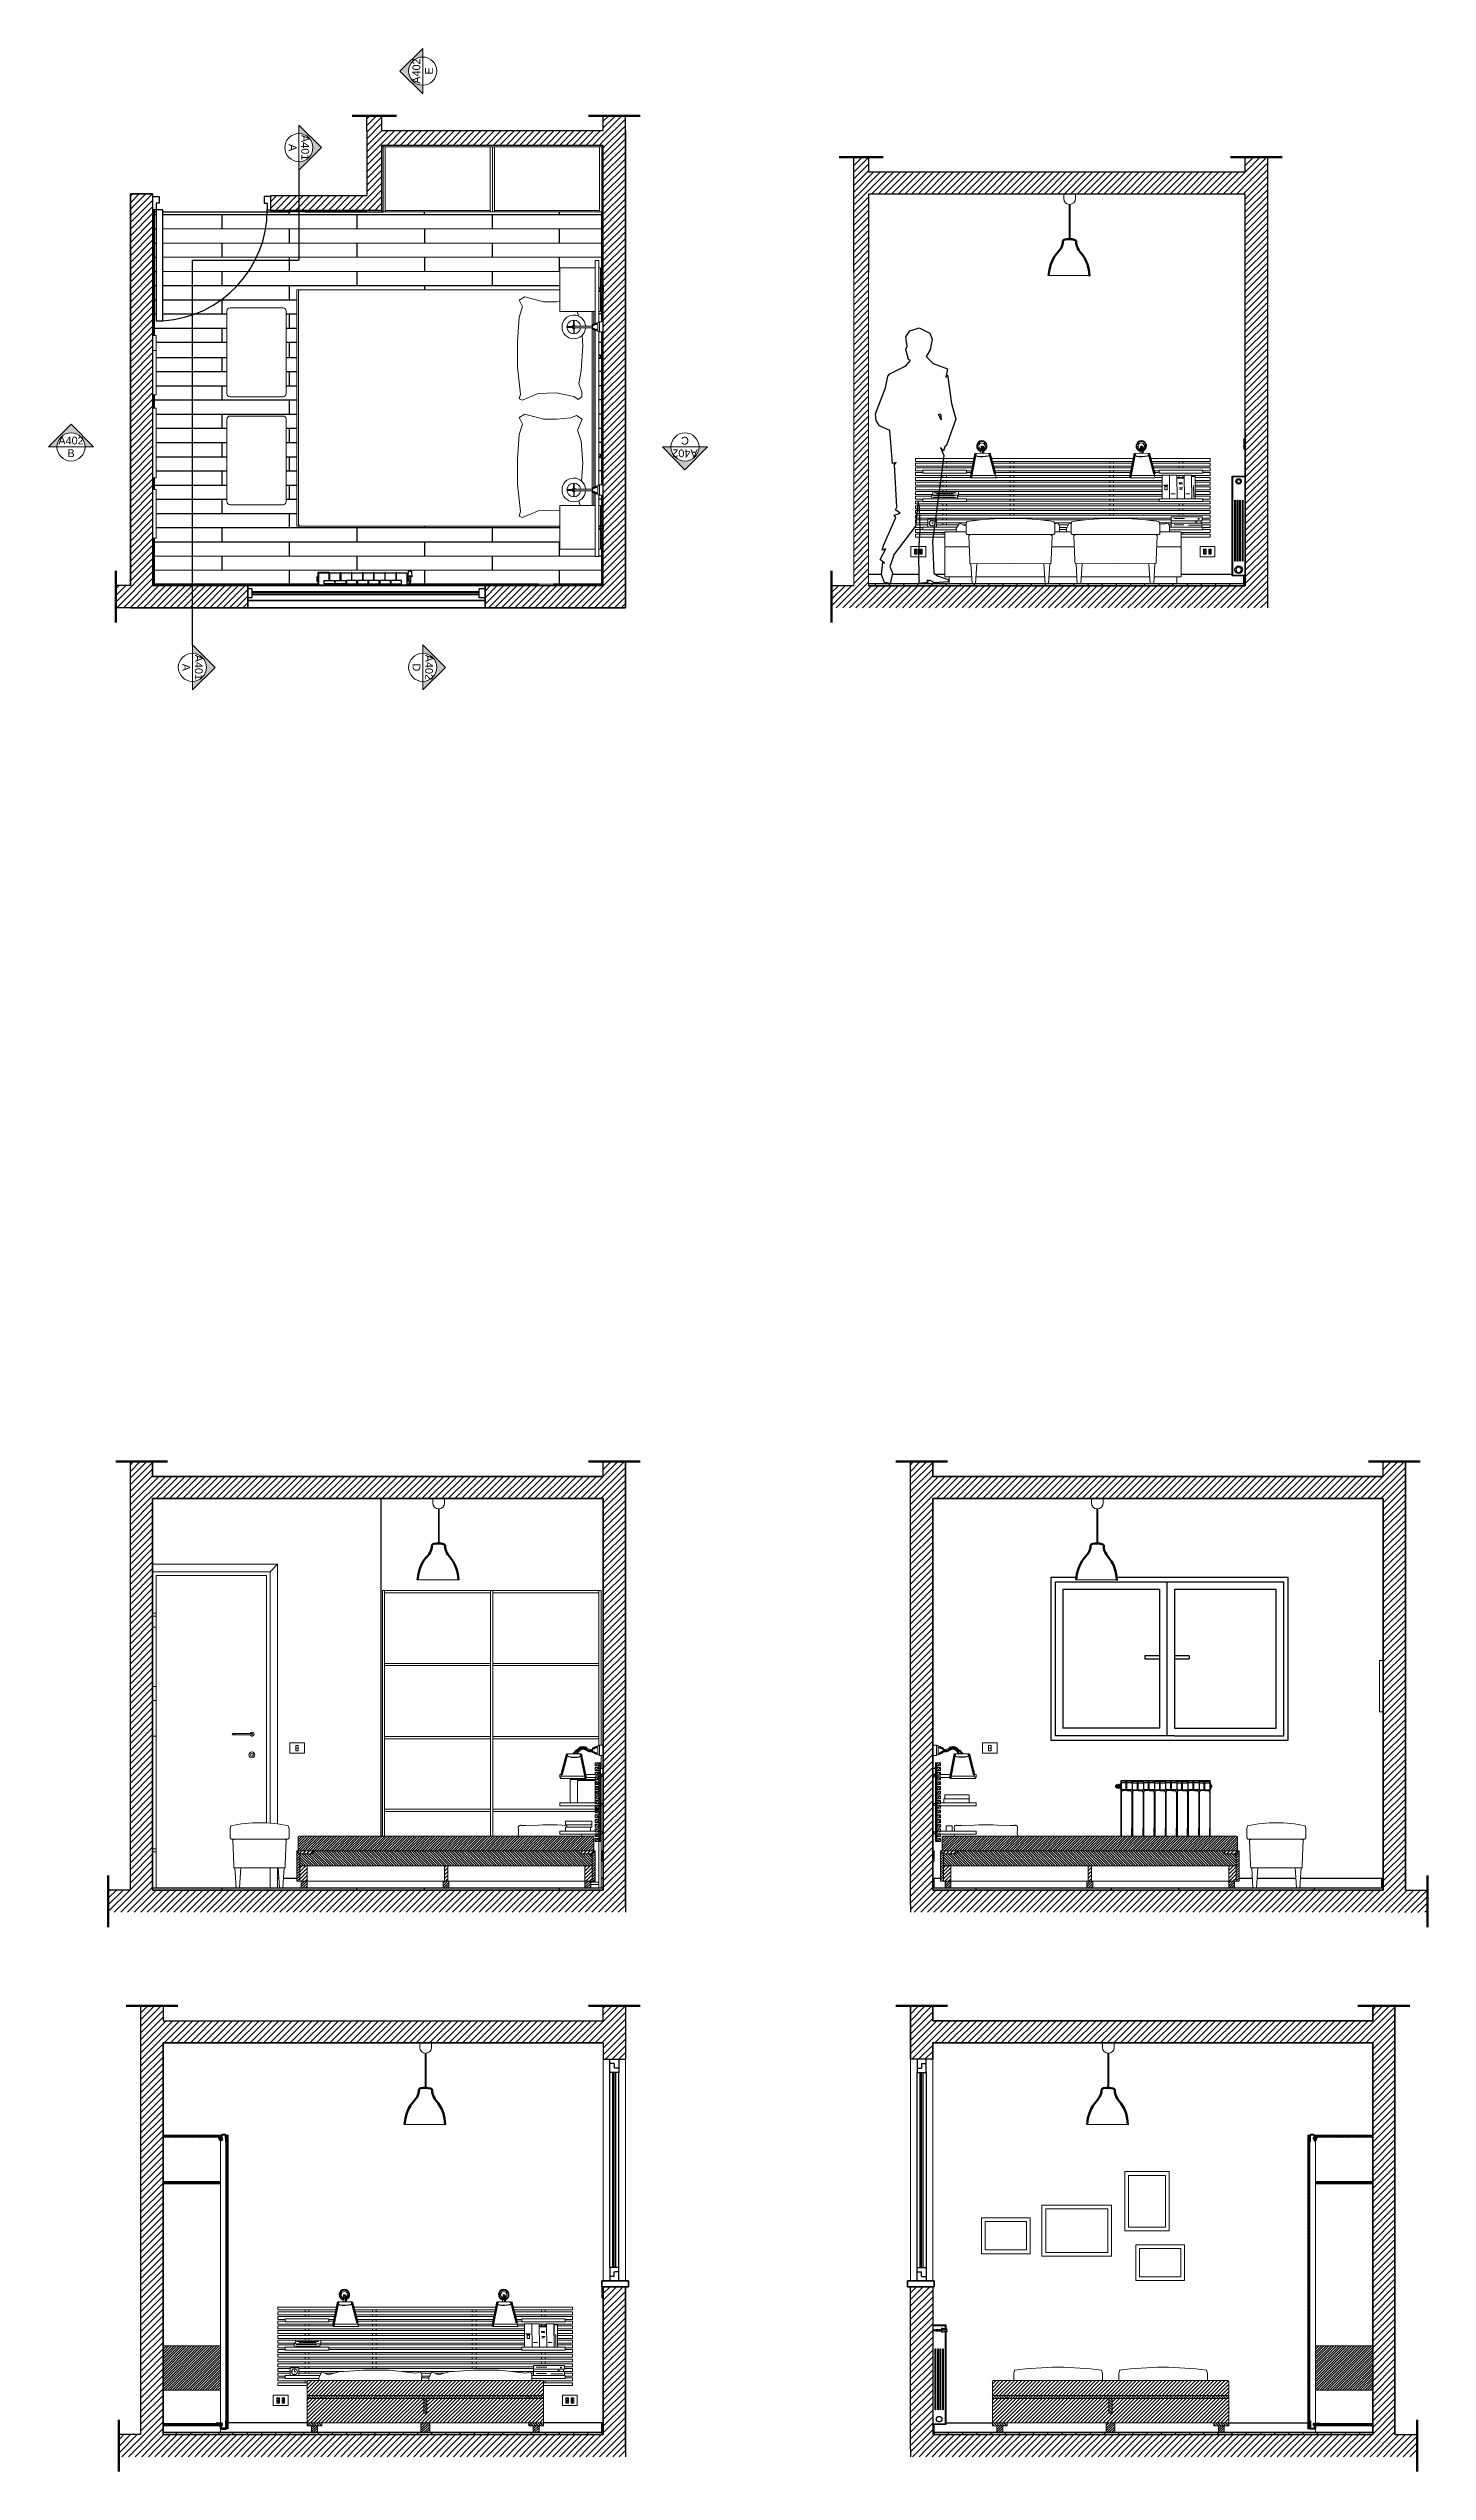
# Model space of a CAD drawing. Header units: millimetres. Extents: x 702 to 6186, y 329 to 3278.
# Drawn here: x 2104 to 3038, y 329 to 1969 of the extents above; entities that cross this region are included whole.
import ezdxf
from ezdxf.enums import TextEntityAlignment as Align

# ---------------------------------------------------------------- set-up
doc = ezdxf.new("R2010")
doc.units = ezdxf.units.MM
for name, color, linetype, lineweight in [('A-FLOR-LEVL', 7, 'Continuous', 35), ('A-FURN', 8, 'Continuous', 18), ('A-PRSP-1', 7, 'Continuous', 40), ('A-SECT A-MCUT', 7, 'Continuous', 35), ('A-SECT-MCUT', 7, 'Continuous', 35), ('A-WALL-FULL', 7, 'Continuous', 35), ('A-WALL-FULL-EXTR', 7, 'Continuous', 35), ('A-WALL-FULL-INTR', 7, 'Continuous', 35)]:
    doc.layers.add(name, color=color, linetype=linetype, lineweight=lineweight)
for name, color, linetype in [('ARREDI_attrezzature', 175, 'Continuous'), ('finestre', 119, 'Continuous'), ('G-ANNO-TTLB', 3, 'Continuous'), ('Livello 1', 175, 'Continuous'), ('particolari', 6, 'Continuous'), ('persone', 81, 'Continuous')]:
    doc.layers.add(name, color=color, linetype=linetype)
doc.styles.get("Standard").update_dxf_attribs({"font": 'arial.ttf'})
pattern_1 = [(45, (-3.0277, 0), (-1.25, 1.25), [])]
pattern_2 = [(45, (-3.0277, 0), (-0.85, 0.85), [])]
pattern_3 = [(45, (-3.0277, 0), (-0.85, 0.85), [])]

# ---------------------------------------------------------------- blocks, each defined once
blk = doc.blocks.new('retino 4')
at = {"color": 175, "linetype": 'Continuous'}
for p, q in [((2509.8, 670.4), (2502.2, 678)), ((2508.1, 670.4), (2502.2, 676.3)), ((2506.4, 670.4), (2502.2, 674.6)), ((2504.7, 670.4), (2502.2, 672.9)), ((2511.5, 670.4), (2503.5, 678.4)), ((2513.2, 670.4), (2505.2, 678.4)), ((2514.9, 670.4), (2506.9, 678.4)), ((2516.6, 670.4), (2508.6, 678.4)), ((2518.3, 670.4), (2510.3, 678.4)), ((2520, 670.4), (2511.1, 679.3)), ((2521.7, 670.4), (2512, 680.1)), ((2523.4, 670.4), (2513.4, 680.4)), ((2525.1, 670.4), (2515.1, 680.4)), ((2526.8, 670.4), (2516.8, 680.4)), ((2528.5, 670.4), (2518.5, 680.4)), ((2530.2, 670.4), (2520.2, 680.4)), ((2531.9, 670.4), (2521.9, 680.4)), ((2533.6, 670.4), (2523.6, 680.4)), ((2535.3, 670.4), (2525.3, 680.4)), ((2537, 670.4), (2527, 680.4)), ((2538.7, 670.4), (2528.7, 680.4)), ((2540.4, 670.4), (2530.4, 680.4)), ((2542.1, 670.4), (2532.1, 680.4)), ((2543.8, 670.4), (2533.8, 680.4)), ((2545.5, 670.4), (2535.5, 680.4)), ((2547.2, 670.4), (2537.2, 680.4)), ((2548.9, 670.4), (2538.9, 680.4)), ((2550.6, 670.4), (2540.6, 680.4)), ((2552.3, 670.4), (2542.3, 680.4)), ((2554, 670.4), (2544, 680.4)), ((2555.7, 670.4), (2545.7, 680.4)), ((2557.4, 670.4), (2547.4, 680.4)), ((2559.1, 670.4), (2549.1, 680.4)), ((2560.8, 670.4), (2550.8, 680.4)), ((2562.5, 670.4), (2552.5, 680.4)), ((2564.2, 670.4), (2554.2, 680.4)), ((2565.9, 670.4), (2555.9, 680.4)), ((2567.6, 670.4), (2557.6, 680.4)), ((2569.3, 670.4), (2559.3, 680.4)), ((2571, 670.4), (2561, 680.4)), ((2572.7, 670.4), (2562.7, 680.4)), ((2574.4, 670.4), (2564.4, 680.4)), ((2576.1, 670.4), (2566.1, 680.4)), ((2577.8, 670.4), (2567.8, 680.4)), ((2579.5, 670.4), (2569.5, 680.4)), ((2581.2, 670.4), (2571.2, 680.4)), ((2582.9, 670.4), (2572.9, 680.4)), ((2584.6, 670.4), (2574.6, 680.4)), ((2586.3, 670.4), (2576.3, 680.4)), ((2588, 670.4), (2578, 680.4)), ((2589.7, 670.4), (2579.7, 680.4)), ((2591.4, 670.4), (2581.4, 680.4)), ((2593.1, 670.4), (2583.1, 680.4)), ((2594.8, 670.4), (2584.8, 680.4)), ((2596.5, 670.4), (2586.5, 680.4)), ((2598.2, 670.4), (2588.2, 680.4)), ((2599.9, 670.4), (2589.9, 680.4)), ((2601.6, 670.4), (2591.6, 680.4)), ((2603.3, 670.4), (2593.3, 680.4)), ((2605, 670.4), (2595, 680.4)), ((2606.7, 670.4), (2596.7, 680.4)), ((2608.4, 670.4), (2598.4, 680.4)), ((2610.1, 670.4), (2600.1, 680.4)), ((2611.8, 670.4), (2601.8, 680.4)), ((2613.5, 670.4), (2603.5, 680.4)), ((2615.2, 670.4), (2605.2, 680.4)), ((2616.9, 670.4), (2606.9, 680.4)), ((2618.6, 670.4), (2608.6, 680.4)), ((2620.3, 670.4), (2610.3, 680.4)), ((2622, 670.4), (2612, 680.4)), ((2623.7, 670.4), (2613.7, 680.4)), ((2625.4, 670.4), (2615.4, 680.4)), ((2627.1, 670.4), (2617.1, 680.4)), ((2628.8, 670.4), (2618.8, 680.4)), ((2630.5, 670.4), (2620.5, 680.4)), ((2632.2, 670.4), (2622.2, 680.4)), ((2633.9, 670.4), (2623.9, 680.4)), ((2635.6, 670.4), (2625.6, 680.4)), ((2637.3, 670.4), (2627.3, 680.4)), ((2639, 670.4), (2629, 680.4)), ((2640.7, 670.4), (2630.7, 680.4)), ((2642.4, 670.4), (2632.4, 680.4)), ((2644.1, 670.4), (2634.1, 680.4)), ((2645.8, 670.4), (2635.8, 680.4)), ((2647.5, 670.4), (2637.5, 680.4)), ((2649.2, 670.4), (2639.2, 680.4)), ((2650.9, 670.4), (2640.9, 680.4)), ((2652.6, 670.4), (2642.6, 680.4)), ((2654.3, 670.4), (2644.3, 680.4)), ((2656, 670.4), (2646, 680.4)), ((2657.7, 670.4), (2647.7, 680.4)), ((2659.4, 670.4), (2649.4, 680.4)), ((2661.1, 670.4), (2651.1, 680.4)), ((2662.8, 670.4), (2652.8, 680.4)), ((2664.5, 670.4), (2654.5, 680.4)), ((2666.2, 670.4), (2656.2, 680.4)), ((2667.9, 670.4), (2657.9, 680.4)), ((2669.6, 670.4), (2659.6, 680.4)), ((2671.3, 670.4), (2661.3, 680.4)), ((2673, 670.4), (2663, 680.4)), ((2674.7, 670.4), (2664.7, 680.4)), ((2676.4, 670.4), (2666.4, 680.4)), ((2678.1, 670.4), (2668.1, 680.4)), ((2679.8, 670.4), (2669.8, 680.4)), ((2681.5, 670.4), (2671.5, 680.4)), ((2683.2, 670.4), (2673.2, 680.4)), ((2684.9, 670.4), (2674.9, 680.4)), ((2686.6, 670.4), (2676.6, 680.4)), ((2688.3, 670.4), (2678.3, 680.4)), ((2690, 670.4), (2680, 680.4)), ((2691.7, 670.4), (2681.7, 680.4)), ((2693.4, 670.4), (2683.4, 680.4)), ((2695.1, 670.4), (2685.1, 680.4)), ((2696.8, 670.4), (2686.8, 680.4)), ((2698.5, 670.4), (2688.5, 680.4)), ((2700.2, 670.4), (2690.2, 680.4)), ((2700.2, 672.1), (2693.9, 678.4)), ((2700.2, 673.8), (2695.6, 678.4)), ((2700.2, 675.5), (2697.3, 678.4)), ((2700.2, 677.2), (2699, 678.4)), ((2503, 670.4), (2502.2, 671.2))]:
    blk.add_line(p, q, dxfattribs=at)
blk = doc.blocks.new('RETINO 1')
at = {"color": 175, "linetype": 'Continuous'}
for p, q in [((2301.9, 312.7), (2300.5, 314.1)), ((2303.6, 312.7), (2301.6, 314.7)), ((2305.3, 312.7), (2303.3, 314.7)), ((2307, 312.7), (2305, 314.7)), ((2308.7, 312.7), (2306.7, 314.7)), ((2310.4, 312.7), (2308.4, 314.7)), ((2310.5, 314.3), (2310.1, 314.7))]:
    blk.add_line(p, q, dxfattribs=at)
blk = doc.blocks.new('SYMBOL')
at = {"layer": 'A-PRSP-1', "linetype": 'Continuous', "lineweight": 20}
h = blk.add_hatch(color=256, dxfattribs=at)
h.dxf.hatch_style = 1
h.paths.add_polyline_path([(11.206, 4.948), (11.316, 4.948, -1), (11.678, 4.948), (11.788, 4.948), (11.497, 5.241)])
at = {"linetype": 'Continuous', "lineweight": 20}
blk.add_line((11.316, 4.948), (11.678, 4.948), dxfattribs=at)
at = {"layer": 'A-PRSP-1', "linetype": 'Continuous', "lineweight": 20}
for p, q in [((11.206, 4.948), (11.497, 5.241)), ((11.788, 4.948), (11.497, 5.241)), ((11.316, 4.948), (11.206, 4.948)), ((11.678, 4.948), (11.788, 4.948))]:
    blk.add_line(p, q, dxfattribs=at)
blk.add_circle((11.497, 4.948), 0.181, dxfattribs=at)
at = {"linetype": 'Continuous', "lineweight": 20}
for tag, p in [('TAVOLA', (11.497, 5.08)), ('SEZIONE', (11.497, 4.918))]:
    blk.add_attdef(tag, text='', height=0.1, dxfattribs=at).set_placement(p, align=Align.TOP_CENTER)

msp = doc.modelspace()

# ---------------------------------------------------------------- hatches: boundary and pattern name
h = msp.add_hatch()
h.set_pattern_fill('JIS_WOOD', color=175, scale=1.7)
h.set_pattern_definition([(45, (-724.8488, -179.3032), (-0.85, 0.85), [])])
h.paths.add_polyline_path([(2474.5, 808.8), (2474.5, 806.8), (2477, 806.8), (2477, 808.8)])
h.paths.add_polyline_path([(2477, 803.6), (2477, 805.6), (2474.5, 805.6), (2474.5, 803.6)])
h.paths.add_polyline_path([(2477, 802.4), (2474.5, 802.4), (2474.5, 800.4), (2477, 800.4)])
h.paths.add_polyline_path([(2477, 797.2), (2477, 799.2), (2474.5, 799.2), (2474.5, 797.2)])
h.paths.add_polyline_path([(2477, 794), (2477, 796), (2474.5, 796), (2474.5, 794)])
h.paths.add_polyline_path([(2474.5, 790.8), (2477, 790.8), (2477, 792.8), (2474.5, 792.8)])
h.paths.add_polyline_path([(2474.5, 787.6), (2477, 787.6), (2477, 789.6), (2474.5, 789.6)])
h.paths.add_polyline_path([(2474.5, 784.4), (2477, 784.4), (2477, 786.4), (2474.5, 786.4)])
h.paths.add_polyline_path([(2474.5, 783.2), (2474.5, 781.2), (2477, 781.2), (2477, 783.2)])
h.paths.add_polyline_path([(2474.5, 780), (2474.5, 778), (2477, 778), (2477, 780)])
h.paths.add_polyline_path([(2477, 774.8), (2477, 776.8), (2474.5, 776.8), (2474.5, 774.8)])
h.paths.add_polyline_path([(2474.5, 773.6), (2474.5, 771.6), (2477, 771.6), (2477, 773.6)])
h.paths.add_polyline_path([(2474.5, 770.4), (2474.5, 768.4), (2477, 768.4), (2477, 770.4)])
h.paths.add_polyline_path([(2477, 765.2), (2477, 767.2), (2474.5, 767.2), (2474.5, 765.2)])
h.paths.add_polyline_path([(2474.5, 762), (2477, 762), (2477, 764), (2474.5, 764)])
h.paths.add_polyline_path([(2477, 758.8), (2477, 760.8), (2474.5, 760.8), (2474.5, 758.8)])
h.paths.add_polyline_path([(2477, 755.6), (2477, 757.6), (2474.5, 757.6), (2474.5, 755.6)])
h = msp.add_hatch()
h.set_pattern_fill('JIS_WOOD', color=175, scale=1.3)
h.set_pattern_definition([(45, (-3.0277, 0), (-0.65, 0.65), [])])
h.paths.add_polyline_path([(2478, 808.3), (2477, 808.3), (2477, 806.8), (2477, 805.6), (2477, 803.6), (2477, 802.4), (2477, 800.4), (2477, 799.2), (2477, 797.2), (2477, 796), (2477, 794), (2477, 792.8), (2477, 790.8), (2477, 789.6), (2477, 787.6), (2477, 786.4), (2477, 784.4), (2477, 783.2), (2477, 781.2), (2477, 780), (2477, 778), (2477, 776.8), (2477, 774.8), (2477, 773.6), (2477, 771.6), (2477, 770.4), (2477, 768.4), (2477, 767.2), (2477, 765.2), (2477, 764), (2477, 762), (2477, 760.8), (2477, 758.8), (2477, 757.6), (2477, 756.1), (2478, 756.1)])
h = msp.add_hatch()
h.set_pattern_fill('JIS_WOOD', color=175)
h.set_pattern_definition([(45, (-7.1706, -179.30316), (-0.5, 0.5), [])])
h.paths.add_polyline_path([(2704.8, 756.1), (2705.8, 756.1), (2705.8, 757.6), (2705.8, 758.8), (2705.8, 760.8), (2705.8, 762), (2705.8, 764), (2705.8, 765.2), (2705.8, 767.2), (2705.8, 768.4), (2705.8, 770.4), (2705.8, 771.6), (2705.8, 773.6), (2705.8, 774.8), (2705.8, 776.8), (2705.8, 778), (2705.8, 780), (2705.8, 781.2), (2705.8, 783.2), (2705.8, 784.4), (2705.8, 786.4), (2705.8, 787.6), (2705.8, 789.6), (2705.8, 790.8), (2705.8, 792.8), (2705.8, 794), (2705.8, 796), (2705.8, 797.2), (2705.8, 799.2), (2705.8, 800.4), (2705.8, 802.4), (2705.8, 803.6), (2705.8, 805.6), (2705.8, 806.8), (2705.8, 808.3), (2704.8, 808.3)])
h = msp.add_hatch()
h.set_pattern_fill('JIS_WOOD', color=175, scale=1.7)
h.set_pattern_definition(pattern_3)
h.paths.add_polyline_path([(2473, 749.1, 0.275659), (2473.5, 749.6), (2473.5, 751.1), (2473.5, 757.1), (2473.5, 758.6, 0.426121), (2473, 759.1), (2471.5, 759.1), (2373.5, 759.1), (2275.6, 759.1), (2274, 759.1, 0.402406), (2273.5, 758.6), (2273.5, 757.1), (2273.5, 751.1), (2273.5, 749.6, 0.275659), (2274, 749.1)])
h = msp.add_hatch()
h.set_pattern_fill('JIS_WOOD', color=175, scale=1.7)
h.paths.add_polyline_path([(2908.8, 749.1, 0.397378), (2909.3, 749.9), (2909.3, 751.1), (2909.3, 757.1), (2909.3, 758.6, 0.426121), (2908.7, 759.1), (2907.3, 759.1), (2809.3, 759.1), (2711.3, 759.1), (2709.8, 759.1, 0.402406), (2709.3, 758.6), (2709.3, 757.1), (2709.3, 751.1), (2709.3, 749.6, 0.431252), (2710.2, 749.1)])
h = msp.add_hatch()
h.set_pattern_fill('JIS_WOOD', color=175, scale=1.7)
h.set_pattern_definition(pattern_2)
h.paths.add_polyline_path([(2274.5, 747.1), (2272.5, 749.1), (2272.5, 728.6), (2274.5, 728.6)])
h = msp.add_hatch()
h.set_pattern_fill('JIS_WOOD', color=175, scale=2.5)
h.set_pattern_definition(pattern_1)
h.paths.add_polyline_path([(2282.5, 747.1), (2284.5, 749.1), (2272.5, 749.1), (2274.5, 747.1)])
h = msp.add_hatch()
h.set_pattern_fill('JIS_WOOD', color=175, scale=2.5)
h.set_pattern_definition(pattern_1)
h.paths.add_polyline_path([(2279.5, 739.1), (2274.5, 739.1), (2274.5, 730.6), (2274.5, 728.6), (2275.5, 728.6), (2279.5, 728.6)])
h = msp.add_hatch()
h.set_pattern_fill('JIS_WOOD', color=175, scale=2.5)
h.set_pattern_definition(pattern_1)
h.paths.add_polyline_path([(2372.4, 728.6), (2374.7, 728.6), (2374.7, 739.1), (2372.4, 739.1)])
h = msp.add_hatch()
h.set_pattern_fill('JIS_WOOD', color=175, scale=2.5)
h.set_pattern_definition(pattern_1)
h.paths.add_polyline_path([(2462.5, 749.1), (2462.5, 749.1), (2474.5, 749.1), (2472.5, 747.1), (2464.5, 747.1)])
h = msp.add_hatch()
h.set_pattern_fill('JIS_WOOD', color=175, scale=2.5)
h.set_pattern_definition(pattern_1)
h.paths.add_polyline_path([(2467.5, 728.6), (2471.5, 728.6), (2472.5, 728.6), (2472.5, 730.6), (2472.5, 739.1), (2467.5, 739.1)])
h = msp.add_hatch()
h.set_pattern_fill('JIS_WOOD', color=175, scale=1.7)
h.set_pattern_definition(pattern_2)
h.paths.add_polyline_path([(2474.5, 749.1), (2472.5, 747.1), (2472.5, 728.6), (2474.5, 728.6)])
h = msp.add_hatch()
h.set_pattern_fill('JIS_WOOD', color=175, scale=1.7)
h.paths.add_polyline_path([(2708.3, 728.6), (2710.3, 728.6), (2710.3, 747.1), (2708.3, 749.1)])
h = msp.add_hatch()
h.set_pattern_fill('JIS_WOOD', color=175, scale=2.5)
h.paths.add_polyline_path([(2720.3, 749.1), (2720.3, 749.1), (2708.3, 749.1), (2710.3, 747.1), (2718.3, 747.1)])
h = msp.add_hatch()
h.set_pattern_fill('JIS_WOOD', color=175, scale=2.5)
h.paths.add_polyline_path([(2715.3, 739.1), (2710.3, 739.1), (2710.3, 730.6), (2710.3, 728.6), (2711.3, 728.6), (2715.3, 728.6)])
h = msp.add_hatch()
h.set_pattern_fill('JIS_WOOD', color=175, scale=2.5)
h.paths.add_polyline_path([(2810.4, 739.1), (2808.2, 739.1), (2808.2, 728.6), (2810.4, 728.6)])
h = msp.add_hatch()
h.set_pattern_fill('JIS_WOOD', color=175, scale=2.5)
h.paths.add_polyline_path([(2908.3, 747.1), (2910.3, 749.1), (2898.3, 749.1), (2900.3, 747.1)])
h = msp.add_hatch()
h.set_pattern_fill('JIS_WOOD', color=175, scale=2.5)
h.paths.add_polyline_path([(2903.3, 728.6), (2907.3, 728.6), (2908.3, 728.6), (2908.3, 730.6), (2908.3, 739.1), (2903.3, 739.1)])
h = msp.add_hatch()
h.set_pattern_fill('JIS_WOOD', color=175, scale=1.7)
h.paths.add_polyline_path([(2908.3, 728.6), (2910.3, 728.6), (2910.3, 749.1), (2908.3, 747.1)])
h = msp.add_hatch()
h.set_pattern_fill('JIS_WOOD', color=175, scale=1.7)
h.set_pattern_definition(pattern_3)
h.paths.add_polyline_path([(2275.5, 728.6), (2279.5, 728.6), (2279.5, 724.1), (2275.5, 724.1)])
h = msp.add_hatch()
h.set_pattern_fill('JIS_WOOD', color=175, scale=1.7)
h.set_pattern_definition(pattern_2)
h.paths.add_polyline_path([(2371.5, 728.6), (2371.5, 724.1), (2375.5, 724.1), (2375.5, 728.6)])
h = msp.add_hatch()
h.set_pattern_fill('JIS_WOOD', color=175, scale=1.7)
h.set_pattern_definition(pattern_2)
h.paths.add_polyline_path([(2467.5, 728.6), (2471.5, 728.6), (2471.5, 724.1), (2467.5, 724.1)])
h = msp.add_hatch()
h.set_pattern_fill('JIS_WOOD', color=175, scale=1.7)
h.paths.add_polyline_path([(2715.3, 728.6), (2711.3, 728.6), (2711.3, 724.1), (2715.3, 724.1)])
h = msp.add_hatch()
h.set_pattern_fill('JIS_WOOD', color=175, scale=1.7)
h.paths.add_polyline_path([(2811.3, 728.6), (2807.3, 728.6), (2807.3, 724.1), (2811.3, 724.1)])
h = msp.add_hatch()
h.set_pattern_fill('JIS_WOOD', color=175, scale=1.7)
h.paths.add_polyline_path([(2907.3, 728.6), (2903.3, 728.6), (2903.3, 724.1), (2907.3, 724.1)])
h = msp.add_hatch()
h.set_pattern_fill('JIS_WOOD', color=175)
h.set_pattern_definition([(45, (1321.457, 215.4512), (-0.5, 0.5), [])])
edge = h.paths.add_edge_path()
edge.add_spline(control_points=[(2220.1, 556.9), (2220.4, 556.9), (2220.8, 556.9), (2220.8, 556.9), (2220.8, 555.9), (2220.8, 554.9), (2220.8, 554)], knot_values=[0.174311, 0.174311, 0.174311, 0.174311, 0.674311, 0.674311, 0.674311, 1.5, 1.5, 1.5, 1.5], weights=[1, 1, 1, 1, 1, 1, 1], degree=3, periodic=0)
edge.add_spline(control_points=[(2220.8, 556.9), (2220.8, 556.9), (2220.4, 556.9), (2220.1, 556.9)], knot_values=[1, 1, 1, 1, 1.5, 1.5, 1.5, 1.5], weights=[1, 1, 1, 1], degree=3, periodic=0)
edge.add_spline(control_points=[(2220.1, 556.9), (2219.8, 556.9), (2219.4, 556.9), (2219.4, 556.9)], knot_values=[1.5, 1.5, 1.5, 1.5, 2, 2, 2, 2], weights=[1, 1, 1, 1], degree=3, periodic=0)
edge.add_line((2219.4, 556.9), (2217.8, 556.9))
edge.add_line((2217.8, 556.9), (2182, 556.9))
edge.add_line((2182, 556.9), (2182, 555.4))
edge.add_line((2182, 555.4), (2214.8, 555.4))
edge.add_line((2214.8, 555.4), (2217.9, 555.4))
edge.add_line((2217.9, 555.4), (2220.8, 555.4))
h = msp.add_hatch()
h.set_pattern_fill('JIS_WOOD', color=175, scale=1.7)
h.set_pattern_definition(pattern_3)
edge = h.paths.add_edge_path()
edge.add_line((2182, 384.2), (2220.8, 384.2))
edge.add_line((2220.8, 384.2), (2220.8, 414.2))
edge.add_line((2220.8, 414.2), (2182, 414.2))
edge.add_line((2182, 414.2), (2182, 384.2))
h = msp.add_hatch()
h.set_pattern_fill('JIS_WOOD', color=175, scale=1.7)
h.set_pattern_definition([(45, (777.0276, -0.0151), (-0.85, 0.85), [])])
h.paths.add_polyline_path([(2962.1, 384.2), (3000.8, 384.2), (3000.8, 414.2), (2962.1, 414.2)])
h = msp.add_hatch()
h.set_pattern_fill('JIS_WOOD', color=175, scale=2.5)
h.set_pattern_definition(pattern_1)
edge = h.paths.add_edge_path()
edge.add_line((2355.8, 362.2), (2356.5, 362.2))
edge.add_line((2356.5, 362.2), (2358.6, 362.2))
edge.add_line((2358.6, 362.2), (2360.9, 362.2))
edge.add_line((2360.9, 362.2), (2362.5, 362.2))
edge.add_line((2362.5, 362.2), (2423.5, 362.2))
edge.add_line((2423.5, 362.2), (2438.2, 362.2))
edge.add_line((2438.2, 362.2), (2439.5, 362.2))
edge.add_line((2439.5, 362.2), (2439.5, 378.7))
edge.add_line((2439.5, 378.7), (2438.2, 378.7))
edge.add_line((2438.2, 378.7), (2431.4, 378.7))
edge.add_line((2431.4, 378.7), (2425.5, 378.7))
edge.add_line((2425.5, 378.7), (2425.3, 378.7))
edge.add_line((2425.3, 378.7), (2424.6, 378.7))
edge.add_line((2424.6, 378.7), (2423.5, 378.7))
edge.add_line((2423.5, 378.7), (2360.6, 378.7))
edge.add_line((2360.6, 378.7), (2360.6, 368.7))
edge.add_line((2360.6, 368.7), (2358.4, 368.7))
edge.add_line((2358.4, 368.7), (2358.4, 378.7))
edge.add_line((2358.4, 378.7), (2355.8, 378.7))
edge.add_line((2355.8, 378.7), (2295.5, 378.7))
edge.add_line((2295.5, 378.7), (2294.4, 378.7))
edge.add_line((2294.4, 378.7), (2294.1, 378.7))
edge.add_line((2294.1, 378.7), (2293.5, 378.7))
edge.add_line((2293.5, 378.7), (2287.8, 378.7))
edge.add_line((2287.8, 378.7), (2281.3, 378.7))
edge.add_spline(control_points=[(2281.3, 378.7), (2281.1, 378.7), (2281, 378.7), (2280.8, 378.7)], knot_values=[0, 0, 0, 0, 0.5, 0.5, 0.5, 0.5], degree=3, periodic=0)
edge.add_line((2280.8, 378.7), (2279.5, 378.7))
edge.add_line((2279.5, 378.7), (2279.5, 362.2))
edge.add_line((2279.5, 362.2), (2281.2, 362.2))
edge.add_line((2281.2, 362.2), (2295.5, 362.2))
edge.add_line((2295.5, 362.2), (2355.8, 362.2))
h = msp.add_hatch()
h.set_pattern_fill('JIS_WOOD', color=175, scale=1.7)
h.set_pattern_definition(pattern_3)
h.paths.add_polyline_path([(2282.5, 355.7), (2286.6, 355.7), (2286.6, 360.2), (2282.5, 360.2)])
h.paths.add_polyline_path([(2356.5, 355.7), (2362.5, 355.7), (2362.5, 362.2), (2360.9, 362.2), (2358.6, 362.2), (2356.5, 362.2)])
h.paths.add_polyline_path([(2436.5, 360.2), (2432.5, 360.2), (2432.5, 355.7), (2436.5, 355.7)])
h.paths.add_polyline_path([(2423.5, 378.7), (2424.6, 378.7), (2425.3, 378.7), (2425.5, 378.7), (2429.5, 378.7), (2429.5, 380.7), (2423.5, 380.7), (2295.5, 380.7), (2289.5, 380.7), (2289.5, 378.7), (2293.5, 378.7), (2294.1, 378.7), (2294.4, 378.7), (2295.5, 378.7), (2355.8, 378.7)])
h = msp.add_hatch()
h.set_pattern_fill('JIS_WOOD', color=175, scale=2.5)
h.set_pattern_definition([(45, (460.7728, 0), (-1.25, 1.25), [])])
edge = h.paths.add_edge_path()
edge.add_line((2903.3, 378.7), (2902, 378.7))
edge.add_line((2902, 378.7), (2895.2, 378.7))
edge.add_line((2895.2, 378.7), (2889.3, 378.7))
edge.add_line((2889.3, 378.7), (2889.1, 378.7))
edge.add_line((2889.1, 378.7), (2888.4, 378.7))
edge.add_line((2888.4, 378.7), (2887.3, 378.7))
edge.add_line((2887.3, 378.7), (2824.4, 378.7))
edge.add_line((2824.4, 378.7), (2824.4, 368.7))
edge.add_line((2824.4, 368.7), (2822.2, 368.7))
edge.add_line((2822.2, 368.7), (2822.2, 378.7))
edge.add_line((2822.2, 378.7), (2819.6, 378.7))
edge.add_line((2819.6, 378.7), (2759.3, 378.7))
edge.add_line((2759.3, 378.7), (2758.2, 378.7))
edge.add_line((2758.2, 378.7), (2757.9, 378.7))
edge.add_line((2757.9, 378.7), (2757.3, 378.7))
edge.add_line((2757.3, 378.7), (2751.6, 378.7))
edge.add_line((2751.6, 378.7), (2745.1, 378.7))
edge.add_spline(control_points=[(2745.1, 378.7), (2744.9, 378.7), (2744.8, 378.7), (2744.6, 378.7)], knot_values=[0, 0, 0, 0, 0.5, 0.5, 0.5, 0.5], degree=3, periodic=0)
edge.add_line((2744.6, 378.7), (2743.3, 378.7))
edge.add_line((2743.3, 378.7), (2743.3, 362.2))
edge.add_line((2743.3, 362.2), (2745, 362.2))
edge.add_line((2745, 362.2), (2759.3, 362.2))
edge.add_line((2759.3, 362.2), (2819.6, 362.2))
edge.add_line((2819.6, 362.2), (2820.3, 362.2))
edge.add_line((2820.3, 362.2), (2822.4, 362.2))
edge.add_line((2822.4, 362.2), (2824.7, 362.2))
edge.add_line((2824.7, 362.2), (2826.3, 362.2))
edge.add_line((2826.3, 362.2), (2887.3, 362.2))
edge.add_line((2887.3, 362.2), (2902, 362.2))
edge.add_line((2902, 362.2), (2903.3, 362.2))
edge.add_line((2903.3, 362.2), (2903.3, 378.7))
h = msp.add_hatch()
h.set_pattern_fill('JIS_WOOD', color=175, scale=1.7)
h.set_pattern_definition([(45, (460.7728, 0), (-0.85, 0.85), [])])
h.paths.add_polyline_path([(2750.4, 360.2), (2746.3, 360.2), (2746.3, 355.7), (2750.4, 355.7)])
h.paths.add_polyline_path([(2826.3, 362.2), (2824.7, 362.2), (2822.4, 362.2), (2820.3, 362.2), (2820.3, 355.7), (2826.3, 355.7)])
h.paths.add_polyline_path([(2900.3, 360.2), (2896.3, 360.2), (2896.3, 355.7), (2900.3, 355.7)])
h.paths.add_polyline_path([(2893.3, 380.7), (2887.3, 380.7), (2759.3, 380.7), (2753.3, 380.7), (2753.3, 378.7), (2757.3, 378.7), (2757.9, 378.7), (2758.2, 378.7), (2759.3, 378.7), (2819.6, 378.7), (2887.3, 378.7), (2888.4, 378.7), (2889.1, 378.7), (2889.3, 378.7), (2893.3, 378.7)])
at = {"layer": 'A-FURN'}
h = msp.add_hatch(dxfattribs=at)
h.set_pattern_fill('JIS_WOOD', color=175, scale=1.7)
h.set_pattern_definition([(45, (-7.1706, -179.3032), (-0.85, 0.85), [])])
h.paths.add_polyline_path([(2708.3, 806.8), (2708.3, 808.8), (2705.8, 808.8), (2705.8, 806.8)])
h.paths.add_polyline_path([(2708.3, 803.6), (2708.3, 805.6), (2705.8, 805.6), (2705.8, 803.6)])
h.paths.add_polyline_path([(2705.8, 800.4), (2708.3, 800.4), (2708.3, 802.4), (2705.8, 802.4)])
h.paths.add_polyline_path([(2708.3, 797.2), (2708.3, 799.2), (2705.8, 799.2), (2705.8, 797.2)])
h.paths.add_polyline_path([(2708.3, 794), (2708.3, 796), (2705.8, 796), (2705.8, 794)])
h.paths.add_polyline_path([(2708.3, 790.8), (2708.3, 792.8), (2705.8, 792.8), (2705.8, 790.8)])
h.paths.add_polyline_path([(2708.3, 787.6), (2708.3, 789.6), (2705.8, 789.6), (2705.8, 787.6)])
h.paths.add_polyline_path([(2708.3, 784.4), (2708.3, 786.4), (2705.8, 786.4), (2705.8, 784.4)])
h.paths.add_polyline_path([(2708.3, 781.2), (2708.3, 783.2), (2705.8, 783.2), (2705.8, 781.2)])
h.paths.add_polyline_path([(2705.8, 780), (2705.8, 778), (2708.3, 778), (2708.3, 780)])
h.paths.add_polyline_path([(2708.3, 774.8), (2708.3, 776.8), (2705.8, 776.8), (2705.8, 774.8)])
h.paths.add_polyline_path([(2705.8, 773.6), (2705.8, 771.6), (2708.3, 771.6), (2708.3, 773.6)])
h.paths.add_polyline_path([(2705.8, 770.4), (2705.8, 768.4), (2708.3, 768.4), (2708.3, 770.4)])
h.paths.add_polyline_path([(2708.3, 765.2), (2708.3, 767.2), (2705.8, 767.2), (2705.8, 765.2)])
h.paths.add_polyline_path([(2708.3, 762), (2708.3, 764), (2705.8, 764), (2705.8, 762)])
h.paths.add_polyline_path([(2708.3, 758.8), (2708.3, 760.8), (2705.8, 760.8), (2705.8, 758.8)])
h.paths.add_polyline_path([(2708.3, 755.6), (2708.3, 757.6), (2705.8, 757.6), (2705.8, 755.6)])
at = {"layer": 'ARREDI_attrezzature'}
h = msp.add_hatch(dxfattribs=at)
h.set_pattern_fill('JIS_WOOD', color=256, scale=2.5)
h.set_pattern_definition(pattern_1)
h.paths.add_polyline_path([(2280, 390.7, 0.402406), (2279.5, 390.2), (2279.5, 388.7), (2279.5, 382.7), (2279.5, 381.2, 0.431252), (2280.4, 380.7), (2295.5, 380.7), (2423.5, 380.7), (2439, 380.7, 0.397378), (2439.5, 381.5), (2439.5, 382.7), (2439.5, 388.7), (2439.5, 390.2, 0.426121), (2438.9, 390.7)])
h = msp.add_hatch(dxfattribs=at)
h.set_pattern_fill('JIS_WOOD', color=256, scale=2.5)
h.paths.add_polyline_path([(2743.8, 390.7, 0.402406), (2743.3, 390.2), (2743.3, 388.7), (2743.3, 382.7), (2743.3, 381.2, 0.431252), (2744.2, 380.7), (2759.3, 380.7), (2887.3, 380.7), (2902.8, 380.7, 0.397378), (2903.3, 381.5), (2903.3, 382.7), (2903.3, 388.7), (2903.3, 390.2, 0.426121), (2902.7, 390.7)])

# ---------------------------------------------------------------- linework, layer by layer
at = {"color": 1, "lineweight": 50}
for p, q in [((2339.9, 1923.3), (2309.9, 1923.3)), ((2469.9, 1923.3), (2504.9, 1923.3)), ((2669.5, 1895.3), (2639.5, 1895.3)), ((2904.5, 1895.3), (2939.5, 1895.3)), ((2149.9, 1580.4), (2149.9, 1615.4)), ((2634.5, 1580.3), (2634.5, 1615.3)), ((2149.9, 1012.6), (2184.9, 1012.6)), ((2469.9, 1012.6), (2504.9, 1012.6)), ((2677.9, 1012.6), (2712.9, 1012.6)), ((2997.9, 1012.6), (3032.9, 1012.6)), ((2144.9, 697.6), (2144.9, 732.6)), ((3037.9, 697.6), (3037.9, 732.6)), ((2157, 644.2), (2192, 644.2)), ((2469.9, 644.2), (2504.9, 644.2)), ((2677.9, 644.2), (2712.9, 644.2)), ((2990.8, 644.2), (3025.8, 644.2)), ((2152, 329.2), (2152, 364.2)), ((3030.8, 329.2), (3030.8, 364.2))]:
    msp.add_line(p, q, dxfattribs=at)
at = {"color": 5}
for p, q in [((2319.9, 1913.3), (2319.9, 1923.3)), ((2329.9, 1923.3), (2329.9, 1913.3)), ((2479.9, 1913.3), (2479.9, 1923.3)), ((2494.9, 1913.3), (2494.9, 1923.3)), ((2319.9, 1913.3), (2319.9, 1869.3)), ((2329.9, 1913.3), (2479.9, 1913.3)), ((2329.9, 1903.3), (2329.9, 1859.3)), ((2479.9, 1903.3), (2329.9, 1903.3)), ((2479.9, 1605.4), (2479.9, 1903.3)), ((2649.5, 1859.3), (2649.5, 1895.3)), ((2659.5, 1895.3), (2659.5, 1885.3)), ((2914.5, 1885.3), (2914.5, 1895.3)), ((2929.5, 1895.3), (2929.5, 1595.3)), ((2174.8, 1870.4), (2174.9, 1605.4)), ((2254.9, 1869.3), (2319.9, 1869.3)), ((2659.5, 1885.3), (2914.5, 1885.3)), ((2914.5, 1870.3), (2659.5, 1870.3)), ((2659.5, 1870.3), (2659.5, 1817.2)), ((2914.5, 1709.3), (2914.5, 1870.3)), ((2254.9, 1859.6), (2254.9, 1859.3)), ((2329.9, 1859.3), (2319.9, 1859.3)), ((2649.5, 1817.2), (2649.5, 1859.3)), ((2159.9, 1605.4), (2149.9, 1605.4)), ((2174.9, 1605.4), (2479.9, 1605.4)), ((2400, 1595.5), (2400, 1595.2)), ((2639.5, 1605.3), (2634.5, 1605.3)), ((2649.5, 1605.3), (2639.5, 1605.3)), ((2929.5, 1595.3), (2929.5, 1590.3)), ((2159.9, 1590.4), (2149.9, 1590.4)), ((2159.9, 722.6), (2159.9, 1012.6)), ((2479.9, 1002.6), (2479.9, 1012.6)), ((2687.9, 712.6), (2687.9, 1012.6)), ((3007.9, 1002.6), (3007.9, 1012.6)), ((2149.9, 722.6), (2144.9, 722.6)), ((2159.9, 722.6), (2149.9, 722.6)), ((3022.9, 722.6), (3037.9, 722.6)), ((2494.9, 712.6), (2494.9, 707.6)), ((2687.9, 712.6), (2687.9, 707.6)), ((2167, 354.2), (2167, 644.2)), ((2182, 644.2), (2182, 634.2)), ((2479.9, 634.2), (2479.9, 644.2)), ((2494.9, 644.2), (2494.9, 608.2)), ((2182, 634.2), (2479.9, 634.2)), ((2479.9, 619.2), (2479.9, 608.2)), ((2479.9, 608.2), (2494.9, 608.2)), ((2702.9, 608.2), (2687.9, 608.2)), ((2702.9, 608.2), (2687.9, 608.2)), ((2484.4, 467.2), (2484.4, 599.2)), ((2490.4, 467.2), (2490.4, 599.2)), ((2692.4, 467.2), (2692.4, 599.2)), ((2698.4, 599.2), (2698.4, 467.2)), ((2687.9, 344.2), (2687.9, 454.2)), ((2702.9, 454.2), (2702.9, 354.2)), ((2167, 354.2), (2152, 354.2)), ((3015.8, 354.2), (3030.8, 354.2)), ((2494.9, 344.2), (2494.9, 339.2)), ((2687.9, 344.2), (2687.9, 339.2))]:
    msp.add_line(p, q, dxfattribs=at)
at = {"color": 175, "linetype": 'Continuous'}
for p, q in [((2319.9, 1921.2), (2322, 1923.3)), ((2319.9, 1916.8), (2326.5, 1923.3)), ((2319.9, 1912.3), (2329.9, 1922.3)), ((2479.9, 1910.6), (2492.6, 1923.3)), ((2479.9, 1919.6), (2483.6, 1923.3)), ((2479.9, 1915.1), (2488, 1923.1)), ((2479.9, 1906.1), (2494.9, 1921.1)), ((2319.9, 1907.8), (2329.9, 1917.8)), ((2319.9, 1903.3), (2330, 1913.3)), ((2319.9, 1898.8), (2334.4, 1913.3)), ((2319.9, 1894.3), (2338.9, 1913.3)), ((2333.4, 1903.3), (2343.4, 1913.3)), ((2337.9, 1903.3), (2347.9, 1913.3)), ((2342.4, 1903.3), (2352.4, 1913.3)), ((2346.9, 1903.3), (2356.9, 1913.3)), ((2351.4, 1903.3), (2361.4, 1913.3)), ((2355.9, 1903.3), (2365.9, 1913.3)), ((2360.4, 1903.3), (2370.4, 1913.3)), ((2364.9, 1903.3), (2374.9, 1913.3)), ((2369.3, 1903.3), (2379.3, 1913.3)), ((2373.8, 1903.3), (2383.8, 1913.3)), ((2378.3, 1903.3), (2388.3, 1913.3)), ((2382.8, 1903.3), (2392.8, 1913.3)), ((2387.3, 1903.3), (2397.3, 1913.3)), ((2391.8, 1903.3), (2401.8, 1913.3)), ((2396.3, 1903.3), (2406.3, 1913.3)), ((2400.8, 1903.3), (2410.8, 1913.3)), ((2405.3, 1903.3), (2415.3, 1913.3)), ((2409.8, 1903.3), (2419.8, 1913.3)), ((2414.2, 1903.3), (2424.2, 1913.3)), ((2418.7, 1903.3), (2428.7, 1913.3)), ((2423.2, 1903.3), (2433.2, 1913.3)), ((2427.7, 1903.3), (2437.7, 1913.3)), ((2432.2, 1903.3), (2442.2, 1913.3)), ((2436.7, 1903.3), (2446.7, 1913.3)), ((2441.2, 1903.3), (2451.2, 1913.3)), ((2445.7, 1903.3), (2455.7, 1913.3)), ((2450.2, 1903.3), (2460.2, 1913.3)), ((2454.7, 1903.3), (2464.7, 1913.3)), ((2459.1, 1903.3), (2469.1, 1913.3)), ((2463.6, 1903.3), (2473.6, 1913.3)), ((2468.1, 1903.3), (2478.1, 1913.3)), ((2472.6, 1903.3), (2479.9, 1910.6)), ((2477.1, 1903.3), (2479.9, 1906.1)), ((2479.9, 1901.6), (2494.9, 1916.6)), ((2479.9, 1897.1), (2494.9, 1912.1)), ((2479.9, 1892.7), (2494.9, 1907.7)), ((2479.9, 1888.2), (2494.9, 1903.2)), ((2319.9, 1889.8), (2329.9, 1899.8)), ((2319.9, 1885.3), (2329.9, 1895.3)), ((2319.9, 1880.8), (2329.9, 1890.8)), ((2319.9, 1876.3), (2329.9, 1886.3)), ((2479.9, 1883.7), (2494.9, 1898.7)), ((2479.9, 1879.2), (2494.9, 1894.2)), ((2479.9, 1874.7), (2494.9, 1889.7)), ((2649.5, 1894.1), (2650.7, 1895.3)), ((2649.5, 1889.6), (2655.2, 1895.3)), ((2649.5, 1885.1), (2659.5, 1895.1)), ((2649.5, 1880.6), (2659.5, 1890.6)), ((2649.5, 1876.1), (2659.5, 1886.1)), ((2899.6, 1870.3), (2924.6, 1895.3)), ((2904.1, 1870.3), (2929.1, 1895.3)), ((2908.6, 1870.3), (2929.5, 1891.2)), ((2913, 1870.3), (2929.5, 1886.7)), ((2914.5, 1894.2), (2915.6, 1895.3)), ((2914.5, 1889.7), (2920.1, 1895.3)), ((2159.9, 1869), (2161.3, 1870.4)), ((2159.9, 1864.5), (2165.8, 1870.4)), ((2159.9, 1860), (2170.3, 1870.4)), ((2159.9, 1855.5), (2174.8, 1870.4)), ((2254.9, 1865.2), (2259, 1869.3)), ((2254.9, 1860.7), (2263.5, 1869.3)), ((2258, 1859.3), (2268, 1869.3)), ((2262.5, 1859.3), (2272.5, 1869.3)), ((2267, 1859.3), (2277, 1869.3)), ((2271.5, 1859.3), (2281.5, 1869.3)), ((2276, 1859.3), (2286, 1869.3)), ((2280.4, 1859.3), (2290.4, 1869.3)), ((2284.9, 1859.3), (2294.9, 1869.3)), ((2289.4, 1859.3), (2299.4, 1869.3)), ((2293.9, 1859.3), (2303.9, 1869.3)), ((2298.4, 1859.3), (2308.4, 1869.3)), ((2302.9, 1859.3), (2312.9, 1869.3)), ((2307.4, 1859.3), (2317.4, 1869.3)), ((2311.9, 1859.3), (2329.9, 1877.4)), ((2316.4, 1859.3), (2329.9, 1872.9)), ((2319.9, 1871.9), (2329.9, 1881.9)), ((2479.9, 1870.2), (2494.9, 1885.2)), ((2479.9, 1865.7), (2494.9, 1880.7)), ((2479.9, 1861.2), (2494.9, 1876.2)), ((2479.9, 1856.7), (2494.9, 1871.7)), ((2649.5, 1871.7), (2663.1, 1885.3)), ((2649.5, 1867.2), (2667.6, 1885.3)), ((2649.5, 1862.7), (2672.1, 1885.3)), ((2661.6, 1870.3), (2676.6, 1885.3)), ((2666.1, 1870.3), (2681.1, 1885.3)), ((2670.6, 1870.3), (2685.6, 1885.3)), ((2675.1, 1870.3), (2690.1, 1885.3)), ((2679.6, 1870.3), (2694.6, 1885.3)), ((2684.1, 1870.3), (2699.1, 1885.3)), ((2688.5, 1870.3), (2703.5, 1885.3)), ((2693, 1870.3), (2708, 1885.3)), ((2697.5, 1870.3), (2712.5, 1885.3)), ((2702, 1870.3), (2717, 1885.3)), ((2706.5, 1870.3), (2721.5, 1885.3)), ((2711, 1870.3), (2726, 1885.3)), ((2715.5, 1870.3), (2730.5, 1885.3)), ((2720, 1870.3), (2735, 1885.3)), ((2724.5, 1870.3), (2739.5, 1885.3)), ((2729, 1870.3), (2744, 1885.3)), ((2733.4, 1870.3), (2748.4, 1885.3)), ((2737.9, 1870.3), (2752.9, 1885.3)), ((2742.4, 1870.3), (2757.4, 1885.3)), ((2746.9, 1870.3), (2761.9, 1885.3)), ((2751.4, 1870.3), (2766.4, 1885.3)), ((2755.9, 1870.3), (2770.9, 1885.3)), ((2760.4, 1870.3), (2775.4, 1885.3)), ((2764.9, 1870.3), (2779.9, 1885.3)), ((2769.4, 1870.3), (2784.4, 1885.3)), ((2773.9, 1870.3), (2788.9, 1885.3)), ((2778.3, 1870.3), (2793.3, 1885.3)), ((2782.8, 1870.3), (2797.8, 1885.3)), ((2787.3, 1870.3), (2802.3, 1885.3)), ((2791.8, 1870.3), (2806.8, 1885.3)), ((2796.3, 1870.3), (2811.3, 1885.3)), ((2800.8, 1870.3), (2815.8, 1885.3)), ((2805.3, 1870.3), (2820.3, 1885.3)), ((2809.8, 1870.3), (2824.8, 1885.3)), ((2814.3, 1870.3), (2829.3, 1885.3)), ((2818.8, 1870.3), (2833.8, 1885.3)), ((2823.2, 1870.3), (2838.2, 1885.3)), ((2827.7, 1870.3), (2842.7, 1885.3)), ((2832.2, 1870.3), (2847.2, 1885.3)), ((2836.7, 1870.3), (2851.7, 1885.3)), ((2841.2, 1870.3), (2856.2, 1885.3)), ((2845.7, 1870.3), (2860.7, 1885.3)), ((2850.2, 1870.3), (2865.2, 1885.3)), ((2854.7, 1870.3), (2869.7, 1885.3)), ((2859.2, 1870.3), (2874.2, 1885.3)), ((2863.7, 1870.3), (2878.7, 1885.3)), ((2868.1, 1870.3), (2883.1, 1885.3)), ((2872.6, 1870.3), (2887.6, 1885.3)), ((2877.1, 1870.3), (2892.1, 1885.3)), ((2881.6, 1870.3), (2896.6, 1885.3)), ((2886.1, 1870.3), (2901.1, 1885.3)), ((2890.6, 1870.3), (2905.6, 1885.3)), ((2895.1, 1870.3), (2910.1, 1885.3)), ((2914.5, 1867.2), (2929.5, 1882.2)), ((2914.5, 1862.8), (2929.5, 1877.8)), ((2914.5, 1858.3), (2929.5, 1873.3)), ((2159.9, 1851), (2174.9, 1866)), ((2159.9, 1846.6), (2174.9, 1861.6)), ((2159.9, 1842.1), (2174.9, 1857.1)), ((2320.9, 1859.3), (2329.9, 1868.4)), ((2325.3, 1859.3), (2329.9, 1863.9)), ((2329.8, 1859.3), (2329.9, 1859.4)), ((2479.9, 1852.2), (2494.9, 1867.2)), ((2479.9, 1847.8), (2494.9, 1862.8)), ((2479.9, 1843.3), (2494.9, 1858.3)), ((2479.9, 1838.8), (2494.9, 1853.8)), ((2649.5, 1858.2), (2659.5, 1868.2)), ((2649.5, 1853.7), (2659.5, 1863.7)), ((2649.5, 1849.2), (2659.5, 1859.2)), ((2649.5, 1844.7), (2659.5, 1854.7)), ((2914.5, 1853.8), (2929.5, 1868.8)), ((2914.5, 1849.3), (2929.5, 1864.3)), ((2914.5, 1844.8), (2929.5, 1859.8)), ((2914.5, 1840.3), (2929.5, 1855.3)), ((2159.9, 1837.6), (2174.9, 1852.6)), ((2159.9, 1833.1), (2174.9, 1848.1)), ((2159.9, 1828.6), (2174.9, 1843.6)), ((2159.9, 1824.1), (2174.9, 1839.1)), ((2479.9, 1834.3), (2494.9, 1849.3)), ((2479.9, 1829.8), (2494.9, 1844.8)), ((2479.9, 1825.3), (2494.9, 1840.3)), ((2649.5, 1840.2), (2659.5, 1850.2)), ((2649.5, 1835.7), (2659.5, 1845.7)), ((2649.5, 1831.2), (2659.5, 1841.2)), ((2649.5, 1826.8), (2659.5, 1836.8)), ((2914.5, 1835.8), (2929.5, 1850.8)), ((2914.5, 1831.3), (2929.5, 1846.3)), ((2914.5, 1826.8), (2929.5, 1841.8)), ((2914.5, 1822.3), (2929.5, 1837.3)), ((2159.9, 1819.6), (2174.9, 1834.6)), ((2159.9, 1815.1), (2174.9, 1830.1)), ((2159.9, 1810.6), (2174.9, 1825.6)), ((2159.9, 1806.1), (2174.9, 1821.1)), ((2479.9, 1820.8), (2494.9, 1835.8)), ((2479.9, 1816.3), (2494.9, 1831.3)), ((2479.9, 1811.8), (2494.9, 1826.8)), ((2479.9, 1807.3), (2494.9, 1822.3)), ((2649.5, 1822.3), (2659.5, 1832.3)), ((2649.5, 1817.8), (2659.5, 1827.8)), ((2649.5, 1813.3), (2659.5, 1823.3)), ((2914.5, 1817.9), (2929.5, 1832.9)), ((2914.5, 1813.4), (2929.5, 1828.4)), ((2914.5, 1808.9), (2929.5, 1823.9)), ((2159.9, 1801.7), (2174.9, 1816.7)), ((2159.9, 1797.2), (2174.9, 1812.2)), ((2159.9, 1792.7), (2174.9, 1807.7)), ((2479.9, 1802.9), (2494.9, 1817.9)), ((2479.9, 1798.4), (2494.9, 1813.4)), ((2479.9, 1793.9), (2494.9, 1808.9)), ((2479.9, 1789.4), (2494.9, 1804.4)), ((2649.5, 1808.8), (2659.5, 1818.8)), ((2649.5, 1804.3), (2659.5, 1814.3)), ((2649.5, 1799.8), (2659.5, 1809.8)), ((2649.5, 1795.3), (2659.5, 1805.3)), ((2914.5, 1804.4), (2929.5, 1819.4)), ((2914.5, 1799.9), (2929.5, 1814.9)), ((2914.5, 1795.4), (2929.5, 1810.4)), ((2914.5, 1790.9), (2929.5, 1805.9)), ((2159.9, 1788.2), (2174.9, 1803.2)), ((2159.9, 1783.7), (2174.9, 1798.7)), ((2159.9, 1779.2), (2174.9, 1794.2)), ((2159.9, 1774.7), (2174.9, 1789.7)), ((2479.9, 1784.9), (2494.9, 1799.9)), ((2479.9, 1780.4), (2494.9, 1795.4)), ((2479.9, 1775.9), (2494.9, 1790.9)), ((2649.5, 1790.8), (2659.5, 1800.8)), ((2649.5, 1786.3), (2659.5, 1796.3)), ((2649.5, 1781.9), (2659.5, 1791.9)), ((2649.5, 1777.4), (2659.5, 1787.4)), ((2914.5, 1786.4), (2929.5, 1801.4)), ((2914.5, 1781.9), (2929.5, 1796.9)), ((2914.5, 1777.4), (2929.5, 1792.4)), ((2914.5, 1773), (2929.5, 1788)), ((2159.9, 1770.2), (2174.9, 1785.2)), ((2159.9, 1765.7), (2174.9, 1780.7)), ((2159.9, 1761.2), (2174.9, 1776.2)), ((2159.9, 1756.8), (2174.9, 1771.8)), ((2479.9, 1771.4), (2494.9, 1786.4)), ((2479.9, 1766.9), (2494.9, 1781.9)), ((2479.9, 1762.4), (2494.9, 1777.4)), ((2479.9, 1758), (2494.9, 1773)), ((2649.5, 1772.9), (2659.5, 1782.9)), ((2649.5, 1768.4), (2659.5, 1778.4)), ((2649.5, 1763.9), (2659.5, 1773.9)), ((2914.5, 1768.5), (2929.5, 1783.5)), ((2914.5, 1764), (2929.5, 1779)), ((2914.5, 1759.5), (2929.5, 1774.5)), ((2159.9, 1752.3), (2174.9, 1767.3)), ((2159.9, 1747.8), (2174.9, 1762.8)), ((2159.9, 1743.3), (2174.9, 1758.3)), ((2479.9, 1753.5), (2494.9, 1768.5)), ((2479.9, 1749), (2494.9, 1764)), ((2479.9, 1744.5), (2494.9, 1759.5)), ((2479.9, 1740), (2494.9, 1755)), ((2649.5, 1759.4), (2659.5, 1769.4)), ((2649.5, 1754.9), (2659.5, 1764.9)), ((2649.5, 1750.4), (2659.5, 1760.4)), ((2649.5, 1745.9), (2659.5, 1755.9)), ((2914.5, 1755), (2929.5, 1770)), ((2914.5, 1750.5), (2929.5, 1765.5)), ((2914.5, 1746), (2929.5, 1761)), ((2914.5, 1741.5), (2929.5, 1756.5)), ((2159.9, 1738.8), (2174.9, 1753.8)), ((2159.9, 1734.3), (2174.9, 1749.3)), ((2159.9, 1729.8), (2174.9, 1744.8)), ((2159.9, 1725.3), (2174.9, 1740.3)), ((2479.9, 1735.5), (2494.9, 1750.5)), ((2479.9, 1731), (2494.9, 1746)), ((2479.9, 1726.5), (2494.9, 1741.5)), ((2649.5, 1741.4), (2659.5, 1751.4)), ((2649.5, 1737), (2659.5, 1747)), ((2649.5, 1732.5), (2659.5, 1742.5)), ((2914.5, 1737), (2929.5, 1752)), ((2914.5, 1732.5), (2929.5, 1747.5)), ((2914.5, 1728.1), (2929.5, 1743.1)), ((2914.5, 1723.6), (2929.5, 1738.6)), ((2159.9, 1720.8), (2174.9, 1735.8)), ((2159.9, 1716.3), (2174.9, 1731.3)), ((2159.9, 1711.9), (2174.9, 1726.9)), ((2159.9, 1707.4), (2174.9, 1722.4)), ((2479.9, 1722), (2494.9, 1737)), ((2479.9, 1717.5), (2494.9, 1732.5)), ((2479.9, 1713.1), (2494.9, 1728.1)), ((2479.9, 1708.6), (2494.9, 1723.6)), ((2649.5, 1728), (2659.5, 1738)), ((2649.5, 1723.5), (2659.5, 1733.5)), ((2649.5, 1719), (2659.5, 1729)), ((2649.5, 1714.5), (2659.5, 1724.5)), ((2914.5, 1719.1), (2929.5, 1734.1)), ((2914.5, 1714.6), (2929.5, 1729.6)), ((2914.5, 1710.1), (2929.5, 1725.1)), ((2159.9, 1702.9), (2174.9, 1717.9)), ((2159.9, 1698.4), (2174.9, 1713.4)), ((2159.9, 1693.9), (2174.9, 1708.9)), ((2479.9, 1704.1), (2494.9, 1719.1)), ((2479.9, 1699.6), (2494.9, 1714.6)), ((2479.9, 1695.1), (2494.9, 1710.1)), ((2479.9, 1690.6), (2494.9, 1705.6)), ((2649.5, 1710), (2659.5, 1720)), ((2649.5, 1705.5), (2659.5, 1715.5)), ((2649.5, 1701), (2659.5, 1711)), ((2649.5, 1696.5), (2659.5, 1706.5)), ((2914.5, 1705.6), (2929.5, 1720.6)), ((2914.5, 1701.1), (2929.5, 1716.1)), ((2914.5, 1696.6), (2929.5, 1711.6)), ((2914.5, 1692.1), (2929.5, 1707.1)), ((2159.9, 1689.4), (2174.9, 1704.4)), ((2159.9, 1684.9), (2174.9, 1699.9)), ((2159.9, 1680.4), (2174.9, 1695.4)), ((2159.9, 1675.9), (2174.9, 1690.9)), ((2479.9, 1686.1), (2494.9, 1701.1)), ((2479.9, 1681.6), (2494.9, 1696.6)), ((2479.9, 1677.1), (2494.9, 1692.1)), ((2649.5, 1692.1), (2659.5, 1702.1)), ((2649.5, 1687.6), (2659.5, 1697.6)), ((2649.5, 1683.1), (2659.5, 1693.1)), ((2914.5, 1687.6), (2929.5, 1702.6)), ((2914.5, 1683.2), (2929.5, 1698.2)), ((2914.5, 1678.7), (2929.5, 1693.7)), ((2914.5, 1674.2), (2929.5, 1689.2)), ((2159.9, 1671.4), (2174.9, 1686.4)), ((2159.9, 1667), (2174.9, 1682)), ((2159.9, 1662.5), (2174.9, 1677.5)), ((2159.9, 1658), (2174.9, 1673)), ((2479.9, 1672.6), (2494.9, 1687.6)), ((2479.9, 1668.2), (2494.9, 1683.2)), ((2479.9, 1663.7), (2494.9, 1678.7)), ((2479.9, 1659.2), (2494.9, 1674.2)), ((2649.5, 1678.6), (2659.5, 1688.6)), ((2649.5, 1674.1), (2659.5, 1684.1)), ((2649.5, 1669.6), (2659.5, 1679.6)), ((2649.5, 1665.1), (2659.5, 1675.1)), ((2914.5, 1669.7), (2929.5, 1684.7)), ((2914.5, 1665.2), (2929.5, 1680.2)), ((2914.5, 1660.7), (2929.5, 1675.7)), ((2159.9, 1653.5), (2174.9, 1668.5)), ((2159.9, 1649), (2174.9, 1664)), ((2159.9, 1644.5), (2174.9, 1659.5)), ((2479.9, 1654.7), (2494.9, 1669.7)), ((2479.9, 1650.2), (2494.9, 1665.2)), ((2479.9, 1645.7), (2494.9, 1660.7)), ((2479.9, 1641.2), (2494.9, 1656.2)), ((2649.5, 1660.6), (2659.5, 1670.6)), ((2649.5, 1656.1), (2659.5, 1666.1)), ((2649.5, 1651.6), (2659.5, 1661.6)), ((2649.5, 1647.1), (2659.5, 1657.1)), ((2914.5, 1656.2), (2929.5, 1671.2)), ((2914.5, 1651.7), (2929.5, 1666.7)), ((2914.5, 1647.2), (2929.5, 1662.2)), ((2914.5, 1642.7), (2929.5, 1657.7)), ((2159.9, 1640), (2174.9, 1655)), ((2159.9, 1635.5), (2174.9, 1650.5)), ((2159.9, 1631), (2174.9, 1646)), ((2159.9, 1626.5), (2174.9, 1641.5)), ((2479.9, 1636.7), (2494.9, 1651.7)), ((2479.9, 1632.2), (2494.9, 1647.2)), ((2479.9, 1627.7), (2494.9, 1642.7)), ((2649.5, 1642.7), (2659.5, 1652.7)), ((2649.5, 1638.2), (2659.5, 1648.2)), ((2649.5, 1633.7), (2659.5, 1643.7)), ((2914.5, 1638.3), (2929.5, 1653.3)), ((2914.5, 1633.8), (2929.5, 1648.8)), ((2914.5, 1629.3), (2929.5, 1644.3)), ((2914.5, 1624.8), (2929.5, 1639.8)), ((2159.9, 1622), (2174.9, 1637)), ((2159.9, 1617.6), (2174.9, 1632.6)), ((2159.9, 1613.1), (2174.9, 1628.1)), ((2159.9, 1608.6), (2174.9, 1623.6)), ((2479.9, 1623.3), (2494.9, 1638.3)), ((2479.9, 1618.8), (2494.9, 1633.8)), ((2479.9, 1614.3), (2494.9, 1629.3)), ((2479.9, 1609.8), (2494.9, 1624.8)), ((2649.5, 1629.2), (2659.5, 1639.2)), ((2649.5, 1624.7), (2659.5, 1634.7)), ((2649.5, 1620.2), (2659.5, 1630.2)), ((2649.5, 1615.7), (2659.5, 1625.7)), ((2914.5, 1620.3), (2929.5, 1635.3)), ((2914.5, 1615.8), (2929.5, 1630.8)), ((2914.5, 1611.3), (2929.5, 1626.3)), ((2149.9, 1594.1), (2174.9, 1619.1)), ((2150.7, 1590.4), (2174.9, 1614.6)), ((2155.2, 1590.4), (2174.9, 1610.1)), ((2465, 1590.4), (2494.9, 1620.3)), ((2469.5, 1590.4), (2494.9, 1615.8)), ((2474, 1590.4), (2494.9, 1611.3)), ((2649.5, 1611.2), (2659.5, 1621.2)), ((2649.5, 1606.7), (2659.5, 1616.7)), ((2652.5, 1605.3), (2659.5, 1612.2)), ((2657, 1605.3), (2659.5, 1607.8)), ((2902.5, 1590.3), (2929.5, 1617.3)), ((2906.9, 1590.3), (2929.5, 1612.8)), ((2911.4, 1590.3), (2929.5, 1608.4)), ((2914.5, 1606.8), (2929.5, 1621.8)), ((2149.9, 1603.1), (2152.2, 1605.4)), ((2150, 1598.6), (2156.7, 1605.4)), ((2159.9, 1590.6), (2174.9, 1605.6)), ((2164.2, 1590.4), (2179.2, 1605.4)), ((2168.7, 1590.4), (2183.7, 1605.4)), ((2173.2, 1590.4), (2188.2, 1605.4)), ((2177.6, 1590.4), (2192.6, 1605.4)), ((2182.1, 1590.4), (2197.1, 1605.4)), ((2186.6, 1590.4), (2201.6, 1605.4)), ((2191.1, 1590.4), (2206.1, 1605.4)), ((2195.6, 1590.4), (2210.6, 1605.4)), ((2200.1, 1590.4), (2215.1, 1605.4)), ((2204.6, 1590.4), (2219.6, 1605.4)), ((2209.1, 1590.4), (2224.1, 1605.4)), ((2213.6, 1590.4), (2228.6, 1605.4)), ((2218.1, 1590.4), (2233.1, 1605.4)), ((2222.5, 1590.4), (2237.5, 1605.4)), ((2227, 1590.4), (2239.3, 1602.7)), ((2231.5, 1590.4), (2239.3, 1598.2)), ((2236, 1590.4), (2239.3, 1593.7)), ((2400, 1601.6), (2403.7, 1605.4)), ((2400, 1597.1), (2408.2, 1605.4)), ((2400, 1592.7), (2412.7, 1605.4)), ((2402.2, 1590.4), (2417.2, 1605.4)), ((2406.6, 1590.4), (2421.6, 1605.4)), ((2411.1, 1590.4), (2426.1, 1605.4)), ((2415.6, 1590.4), (2430.6, 1605.4)), ((2420.1, 1590.4), (2435.1, 1605.4)), ((2424.6, 1590.4), (2439.6, 1605.4)), ((2429.1, 1590.4), (2444.1, 1605.4)), ((2433.6, 1590.4), (2448.6, 1605.4)), ((2438.1, 1590.4), (2453.1, 1605.4)), ((2442.6, 1590.4), (2457.6, 1605.4)), ((2447.1, 1590.4), (2462.1, 1605.4)), ((2451.5, 1590.4), (2466.5, 1605.4)), ((2456, 1590.4), (2471, 1605.4)), ((2460.5, 1590.4), (2475.5, 1605.4)), ((2478.5, 1590.4), (2494.9, 1606.8)), ((2483, 1590.4), (2494.9, 1602.3)), ((2487.5, 1590.4), (2494.9, 1597.8)), ((2492, 1590.4), (2494.9, 1593.3)), ((2634.5, 1591.7), (2648, 1605.3)), ((2634.5, 1596.2), (2643.6, 1605.3)), ((2634.5, 1600.7), (2639.1, 1605.3)), ((2637.5, 1590.3), (2649.5, 1602.2)), ((2642, 1590.3), (2649.5, 1597.8)), ((2643, 1591.2), (2657, 1605.3)), ((2646.5, 1590.3), (2651.5, 1595.3)), ((2649.5, 1602.2), (2652.5, 1605.3)), ((2649.5, 1597.8), (2657, 1605.3)), ((2651, 1590.3), (2656, 1595.3)), ((2651.5, 1595.3), (2661.5, 1605.3)), ((2655.5, 1590.3), (2660.5, 1595.3)), ((2656, 1595.3), (2666, 1605.3)), ((2660, 1590.3), (2665, 1595.3)), ((2660.5, 1595.3), (2670.5, 1605.3)), ((2664.5, 1590.3), (2669.5, 1595.3)), ((2665, 1595.3), (2675, 1605.3)), ((2669, 1590.3), (2674, 1595.3)), ((2669.5, 1595.3), (2679.5, 1605.3)), ((2673.5, 1590.3), (2678.5, 1595.3)), ((2674, 1595.3), (2684, 1605.3)), ((2677.9, 1590.3), (2682.9, 1595.3)), ((2678.5, 1595.3), (2688.5, 1605.3)), ((2682.4, 1590.3), (2687.4, 1595.3)), ((2682.9, 1595.3), (2692.9, 1605.3)), ((2686.9, 1590.3), (2691.9, 1595.3)), ((2687.4, 1595.3), (2697.4, 1605.3)), ((2691.4, 1590.3), (2696.4, 1595.3)), ((2691.9, 1595.3), (2701.9, 1605.3)), ((2695.9, 1590.3), (2700.9, 1595.3)), ((2696.4, 1595.3), (2706.4, 1605.3)), ((2700.4, 1590.3), (2705.4, 1595.3)), ((2700.9, 1595.3), (2710.9, 1605.3)), ((2704.9, 1590.3), (2709.9, 1595.3)), ((2705.4, 1595.3), (2715.4, 1605.3)), ((2709.4, 1590.3), (2714.4, 1595.3)), ((2709.9, 1595.3), (2719.9, 1605.3)), ((2713.9, 1590.3), (2718.9, 1595.3)), ((2714.4, 1595.3), (2724.4, 1605.3)), ((2718.4, 1590.3), (2723.4, 1595.3)), ((2718.9, 1595.3), (2728.9, 1605.3)), ((2722.9, 1590.3), (2727.9, 1595.3)), ((2723.4, 1595.3), (2733.4, 1605.3)), ((2727.3, 1590.3), (2732.3, 1595.3)), ((2727.9, 1595.3), (2737.9, 1605.3)), ((2731.8, 1590.3), (2736.8, 1595.3)), ((2732.3, 1595.3), (2742.3, 1605.3)), ((2736.3, 1590.3), (2741.3, 1595.3)), ((2736.8, 1595.3), (2746.8, 1605.3)), ((2740.8, 1590.3), (2745.8, 1595.3)), ((2741.3, 1595.3), (2751.3, 1605.3)), ((2745.3, 1590.3), (2750.3, 1595.3)), ((2745.8, 1595.3), (2755.8, 1605.3)), ((2749.8, 1590.3), (2754.8, 1595.3)), ((2750.3, 1595.3), (2760.3, 1605.3)), ((2754.3, 1590.3), (2759.3, 1595.3)), ((2754.8, 1595.3), (2764.8, 1605.3)), ((2758.8, 1590.3), (2763.8, 1595.3)), ((2759.3, 1595.3), (2769.3, 1605.3)), ((2763.3, 1590.3), (2768.3, 1595.3)), ((2763.8, 1595.3), (2773.8, 1605.3)), ((2767.8, 1590.3), (2772.8, 1595.3)), ((2768.3, 1595.3), (2778.3, 1605.3)), ((2772.2, 1590.3), (2777.2, 1595.3)), ((2772.8, 1595.3), (2782.8, 1605.3)), ((2776.7, 1590.3), (2781.7, 1595.3)), ((2777.2, 1595.3), (2787.2, 1605.3)), ((2781.2, 1590.3), (2786.2, 1595.3)), ((2781.7, 1595.3), (2791.7, 1605.3)), ((2785.7, 1590.3), (2790.7, 1595.3)), ((2786.2, 1595.3), (2796.2, 1605.3)), ((2790.2, 1590.3), (2795.2, 1595.3)), ((2790.7, 1595.3), (2800.7, 1605.3)), ((2794.7, 1590.3), (2799.7, 1595.3)), ((2795.2, 1595.3), (2805.2, 1605.3)), ((2799.2, 1590.3), (2804.2, 1595.3)), ((2799.7, 1595.3), (2809.7, 1605.3)), ((2803.7, 1590.3), (2808.7, 1595.3)), ((2804.2, 1595.3), (2814.2, 1605.3)), ((2808.2, 1590.3), (2813.2, 1595.3)), ((2808.7, 1595.3), (2818.7, 1605.3)), ((2812.7, 1590.3), (2817.7, 1595.3)), ((2813.2, 1595.3), (2823.2, 1605.3)), ((2817.1, 1590.3), (2822.1, 1595.3)), ((2817.7, 1595.3), (2827.7, 1605.3)), ((2821.6, 1590.3), (2826.6, 1595.3)), ((2822.1, 1595.3), (2832.1, 1605.3)), ((2826.1, 1590.3), (2831.1, 1595.3)), ((2826.6, 1595.3), (2836.6, 1605.3)), ((2830.6, 1590.3), (2835.6, 1595.3)), ((2831.1, 1595.3), (2841.1, 1605.3)), ((2835.1, 1590.3), (2840.1, 1595.3)), ((2835.6, 1595.3), (2845.6, 1605.3)), ((2839.6, 1590.3), (2844.6, 1595.3)), ((2840.1, 1595.3), (2850.1, 1605.3)), ((2844.1, 1590.3), (2849.1, 1595.3)), ((2844.6, 1595.3), (2854.6, 1605.3)), ((2848.6, 1590.3), (2853.6, 1595.3)), ((2849.1, 1595.3), (2859.1, 1605.3)), ((2853.1, 1590.3), (2858.1, 1595.3)), ((2853.6, 1595.3), (2863.6, 1605.3)), ((2857.6, 1590.3), (2862.6, 1595.3)), ((2858.1, 1595.3), (2868.1, 1605.3)), ((2862, 1590.3), (2867, 1595.3)), ((2862.6, 1595.3), (2872.6, 1605.3)), ((2866.5, 1590.3), (2871.5, 1595.3)), ((2867, 1595.3), (2877, 1605.3)), ((2871, 1590.3), (2876, 1595.3)), ((2871.5, 1595.3), (2881.5, 1605.3)), ((2875.5, 1590.3), (2880.5, 1595.3)), ((2876, 1595.3), (2886, 1605.3)), ((2880, 1590.3), (2885, 1595.3)), ((2880.5, 1595.3), (2890.5, 1605.3)), ((2884.5, 1590.3), (2889.5, 1595.3)), ((2885, 1595.3), (2895, 1605.3)), ((2889, 1590.3), (2894, 1595.3)), ((2889.5, 1595.3), (2899.5, 1605.3)), ((2893.5, 1590.3), (2898.5, 1595.3)), ((2894, 1595.3), (2904, 1605.3)), ((2898, 1590.3), (2903, 1595.3)), ((2898.5, 1595.3), (2908.5, 1605.3)), ((2903, 1595.3), (2913, 1605.3)), ((2915.9, 1590.3), (2929.5, 1603.9)), ((2920.4, 1590.3), (2929.5, 1599.4)), ((2924.9, 1590.3), (2929.5, 1594.9)), ((2159.9, 1010.5), (2162, 1012.6)), ((2159.9, 1006), (2166.5, 1012.6)), ((2159.9, 1001.5), (2171, 1012.6)), ((2159.9, 997), (2174.9, 1012)), ((2159.9, 992.5), (2174.9, 1007.5)), ((2159.9, 988), (2174.9, 1003)), ((2159.9, 983.6), (2179, 1002.6)), ((2159.9, 979.1), (2183.5, 1002.6)), ((2159.9, 974.6), (2188, 1002.6)), ((2177.4, 987.6), (2192.4, 1002.6)), ((2181.9, 987.6), (2196.9, 1002.6)), ((2186.4, 987.6), (2201.4, 1002.6)), ((2190.9, 987.6), (2205.9, 1002.6)), ((2195.4, 987.6), (2210.4, 1002.6)), ((2199.9, 987.6), (2214.9, 1002.6)), ((2204.4, 987.6), (2219.4, 1002.6)), ((2208.9, 987.6), (2223.9, 1002.6)), ((2213.4, 987.6), (2228.4, 1002.6)), ((2217.9, 987.6), (2232.9, 1002.6)), ((2222.3, 987.6), (2237.3, 1002.6)), ((2226.8, 987.6), (2241.8, 1002.6)), ((2231.3, 987.6), (2246.3, 1002.6)), ((2235.8, 987.6), (2250.8, 1002.6)), ((2240.3, 987.6), (2255.3, 1002.6)), ((2244.8, 987.6), (2259.8, 1002.6)), ((2249.3, 987.6), (2264.3, 1002.6)), ((2253.8, 987.6), (2268.8, 1002.6)), ((2258.3, 987.6), (2273.3, 1002.6)), ((2262.8, 987.6), (2277.8, 1002.6)), ((2267.3, 987.6), (2282.3, 1002.6)), ((2271.7, 987.6), (2286.7, 1002.6)), ((2276.2, 987.6), (2291.2, 1002.6)), ((2280.7, 987.6), (2295.7, 1002.6)), ((2285.2, 987.6), (2300.2, 1002.6)), ((2289.7, 987.6), (2304.7, 1002.6)), ((2294.2, 987.6), (2309.2, 1002.6)), ((2298.7, 987.6), (2313.7, 1002.6)), ((2303.2, 987.6), (2318.2, 1002.6)), ((2307.7, 987.6), (2322.7, 1002.6)), ((2312.2, 987.6), (2327.2, 1002.6)), ((2316.6, 987.6), (2331.6, 1002.6)), ((2321.1, 987.6), (2336.1, 1002.6)), ((2325.6, 987.6), (2340.6, 1002.6)), ((2330.1, 987.6), (2345.1, 1002.6)), ((2334.6, 987.6), (2349.6, 1002.6)), ((2339.1, 987.6), (2354.1, 1002.6)), ((2343.6, 987.6), (2358.6, 1002.6)), ((2348.1, 987.6), (2363.1, 1002.6)), ((2352.6, 987.6), (2367.6, 1002.6)), ((2357.1, 987.6), (2372.1, 1002.6)), ((2361.5, 987.6), (2376.5, 1002.6)), ((2366, 987.6), (2381, 1002.6)), ((2370.5, 987.6), (2385.5, 1002.6)), ((2375, 987.6), (2390, 1002.6)), ((2379.5, 987.6), (2394.5, 1002.6)), ((2384, 987.6), (2399, 1002.6)), ((2388.5, 987.6), (2403.5, 1002.6)), ((2393, 987.6), (2408, 1002.6)), ((2397.5, 987.6), (2412.5, 1002.6)), ((2402, 987.6), (2417, 1002.6)), ((2406.4, 987.6), (2421.4, 1002.6)), ((2410.9, 987.6), (2425.9, 1002.6)), ((2415.4, 987.6), (2430.4, 1002.6)), ((2419.9, 987.6), (2434.9, 1002.6)), ((2424.4, 987.6), (2439.4, 1002.6)), ((2428.9, 987.6), (2443.9, 1002.6)), ((2433.4, 987.6), (2448.4, 1002.6)), ((2437.9, 987.6), (2452.9, 1002.6)), ((2442.4, 987.6), (2457.4, 1002.6)), ((2446.9, 987.6), (2461.9, 1002.6)), ((2451.3, 987.6), (2466.3, 1002.6)), ((2455.8, 987.6), (2470.8, 1002.6)), ((2460.3, 987.6), (2475.3, 1002.6)), ((2464.8, 987.6), (2479.8, 1002.6)), ((2469.3, 987.6), (2494.3, 1012.6)), ((2473.8, 987.6), (2494.9, 1008.7)), ((2478.3, 987.6), (2494.9, 1004.2)), ((2479.9, 1011.7), (2480.8, 1012.6)), ((2479.9, 1007.2), (2485.3, 1012.6)), ((2479.9, 1002.7), (2489.8, 1012.6)), ((2687.9, 1010.5), (2690, 1012.6)), ((2687.9, 1006), (2694.4, 1012.6)), ((2687.9, 1001.5), (2698.9, 1012.6)), ((2687.9, 997), (2702.9, 1012)), ((2687.9, 992.5), (2702.9, 1007.5)), ((2687.9, 988), (2702.9, 1003)), ((2687.9, 983.5), (2706.9, 1002.6)), ((2687.9, 979), (2711.4, 1002.6)), ((2687.9, 974.5), (2715.9, 1002.6)), ((2705.4, 987.6), (2720.4, 1002.6)), ((2709.9, 987.6), (2724.9, 1002.6)), ((2714.3, 987.6), (2729.3, 1002.6)), ((2718.8, 987.6), (2733.8, 1002.6)), ((2723.3, 987.6), (2738.3, 1002.6)), ((2727.8, 987.6), (2742.8, 1002.6)), ((2732.3, 987.6), (2747.3, 1002.6)), ((2736.8, 987.6), (2751.8, 1002.6)), ((2741.3, 987.6), (2756.3, 1002.6)), ((2745.8, 987.6), (2760.8, 1002.6)), ((2750.3, 987.6), (2765.3, 1002.6)), ((2754.8, 987.6), (2769.8, 1002.6)), ((2759.2, 987.6), (2774.2, 1002.6)), ((2763.7, 987.6), (2778.7, 1002.6)), ((2768.2, 987.6), (2783.2, 1002.6)), ((2772.7, 987.6), (2787.7, 1002.6)), ((2777.2, 987.6), (2792.2, 1002.6)), ((2781.7, 987.6), (2796.7, 1002.6)), ((2786.2, 987.6), (2801.2, 1002.6)), ((2790.7, 987.6), (2805.7, 1002.6)), ((2795.2, 987.6), (2810.2, 1002.6)), ((2799.7, 987.6), (2814.7, 1002.6)), ((2804.2, 987.6), (2819.2, 1002.6)), ((2808.6, 987.6), (2823.6, 1002.6)), ((2813.1, 987.6), (2828.1, 1002.6)), ((2817.6, 987.6), (2832.6, 1002.6)), ((2822.1, 987.6), (2837.1, 1002.6)), ((2826.6, 987.6), (2841.6, 1002.6)), ((2831.1, 987.6), (2846.1, 1002.6)), ((2835.6, 987.6), (2850.6, 1002.6)), ((2840.1, 987.6), (2855.1, 1002.6)), ((2844.6, 987.6), (2859.6, 1002.6)), ((2849.1, 987.6), (2864.1, 1002.6)), ((2853.5, 987.6), (2868.5, 1002.6)), ((2858, 987.6), (2873, 1002.6)), ((2862.5, 987.6), (2877.5, 1002.6)), ((2867, 987.6), (2882, 1002.6)), ((2871.5, 987.6), (2886.5, 1002.6)), ((2876, 987.6), (2891, 1002.6)), ((2880.5, 987.6), (2895.5, 1002.6)), ((2885, 987.6), (2900, 1002.6)), ((2889.5, 987.6), (2904.5, 1002.6)), ((2894, 987.6), (2909, 1002.6)), ((2898.4, 987.6), (2913.4, 1002.6)), ((2902.9, 987.6), (2917.9, 1002.6)), ((2907.4, 987.6), (2922.4, 1002.6)), ((2911.9, 987.6), (2926.9, 1002.6)), ((2916.4, 987.6), (2931.4, 1002.6)), ((2920.9, 987.6), (2935.9, 1002.6)), ((2925.4, 987.6), (2940.4, 1002.6)), ((2929.9, 987.6), (2944.9, 1002.6)), ((2934.4, 987.6), (2949.4, 1002.6)), ((2938.9, 987.6), (2953.9, 1002.6)), ((2943.3, 987.6), (2958.3, 1002.6)), ((2947.8, 987.6), (2962.8, 1002.6)), ((2952.3, 987.6), (2967.3, 1002.6)), ((2956.8, 987.6), (2971.8, 1002.6)), ((2961.3, 987.6), (2976.3, 1002.6)), ((2965.8, 987.6), (2980.8, 1002.6)), ((2970.3, 987.6), (2985.3, 1002.6)), ((2974.8, 987.6), (2989.8, 1002.6)), ((2979.3, 987.6), (2994.3, 1002.6)), ((2983.8, 987.6), (2998.8, 1002.6)), ((2988.2, 987.6), (3003.2, 1002.6)), ((2992.7, 987.6), (3007.7, 1002.6)), ((2997.2, 987.6), (3022.3, 1012.6)), ((3001.7, 987.6), (3022.9, 1008.7)), ((3006.2, 987.6), (3022.9, 1004.2)), ((3007.9, 1011.7), (3008.8, 1012.6)), ((3007.9, 1007.2), (3013.3, 1012.6)), ((3007.9, 1002.7), (3017.8, 1012.6)), ((2159.9, 970.1), (2174.9, 985.1)), ((2479.9, 984.8), (2494.9, 999.8)), ((2479.9, 980.3), (2494.9, 995.3)), ((2479.9, 975.8), (2494.9, 990.8)), ((2479.9, 971.3), (2494.9, 986.3)), ((2687.9, 970.1), (2702.9, 985.1)), ((3007.9, 984.7), (3022.9, 999.7)), ((3007.9, 980.2), (3022.9, 995.3)), ((3007.9, 975.7), (3022.9, 990.8)), ((3007.9, 971.3), (3022.9, 986.3)), ((2159.9, 965.6), (2174.9, 980.6)), ((2159.9, 961.1), (2174.9, 976.1)), ((2159.9, 956.6), (2174.9, 971.6)), ((2479.9, 966.8), (2494.9, 981.8)), ((2479.9, 962.3), (2494.9, 977.3)), ((2479.9, 957.8), (2494.9, 972.8)), ((2479.9, 953.3), (2494.9, 968.3)), ((2687.9, 965.6), (2702.9, 980.6)), ((2687.9, 961.1), (2702.9, 976.1)), ((2687.9, 956.6), (2702.9, 971.6)), ((3007.9, 966.8), (3022.9, 981.8)), ((3007.9, 962.3), (3022.9, 977.3)), ((3007.9, 957.8), (3022.9, 972.8)), ((3007.9, 953.3), (3022.9, 968.3)), ((2159.9, 952.1), (2174.9, 967.1)), ((2159.9, 947.6), (2174.9, 962.6)), ((2159.9, 943.1), (2174.9, 958.1)), ((2159.9, 938.7), (2174.9, 953.7)), ((2479.9, 948.8), (2494.9, 963.8)), ((2479.9, 944.3), (2494.9, 959.3)), ((2479.9, 939.9), (2494.9, 954.9)), ((2687.9, 952.1), (2702.9, 967.1)), ((2687.9, 947.6), (2702.9, 962.6)), ((2687.9, 943.1), (2702.9, 958.1)), ((2687.9, 938.6), (2702.9, 953.6)), ((3007.9, 948.8), (3022.9, 963.8)), ((3007.9, 944.3), (3022.9, 959.3)), ((3007.9, 939.8), (3022.9, 954.8)), ((2159.9, 934.2), (2174.9, 949.2)), ((2159.9, 929.7), (2174.9, 944.7)), ((2159.9, 925.2), (2174.9, 940.2)), ((2159.9, 920.7), (2174.9, 935.7)), ((2479.9, 935.4), (2494.9, 950.4)), ((2479.9, 930.9), (2494.9, 945.9)), ((2479.9, 926.4), (2494.9, 941.4)), ((2479.9, 921.9), (2494.9, 936.9)), ((2687.9, 934.1), (2702.9, 949.1)), ((2687.9, 929.6), (2702.9, 944.6)), ((2687.9, 925.2), (2702.9, 940.2)), ((2687.9, 920.7), (2702.9, 935.7)), ((3007.9, 935.3), (3022.9, 950.3)), ((3007.9, 930.8), (3022.9, 945.9)), ((3007.9, 926.4), (3022.9, 941.4)), ((3007.9, 921.9), (3022.9, 936.9)), ((2159.9, 916.2), (2174.9, 931.2)), ((2159.9, 911.7), (2174.9, 926.7)), ((2159.9, 907.2), (2174.9, 922.2)), ((2479.9, 917.4), (2494.9, 932.4)), ((2479.9, 912.9), (2494.9, 927.9)), ((2479.9, 908.4), (2494.9, 923.4)), ((2479.9, 903.9), (2494.9, 918.9)), ((2687.9, 916.2), (2702.9, 931.2)), ((2687.9, 911.7), (2702.9, 926.7)), ((2687.9, 907.2), (2702.9, 922.2)), ((3007.9, 917.4), (3022.9, 932.4)), ((3007.9, 912.9), (3022.9, 927.9)), ((3007.9, 908.4), (3022.9, 923.4)), ((3007.9, 903.9), (3022.9, 918.9)), ((2159.9, 902.7), (2174.9, 917.7)), ((2159.9, 898.2), (2174.9, 913.2)), ((2159.9, 893.7), (2174.9, 908.7)), ((2159.9, 889.3), (2174.9, 904.3)), ((2479.9, 899.4), (2494.9, 914.4)), ((2479.9, 895), (2494.9, 910)), ((2479.9, 890.5), (2494.9, 905.5)), ((2687.9, 902.7), (2702.9, 917.7)), ((2687.9, 898.2), (2702.9, 913.2)), ((2687.9, 893.7), (2702.9, 908.7)), ((2687.9, 889.2), (2702.9, 904.2)), ((3007.9, 899.4), (3022.9, 914.4)), ((3007.9, 894.9), (3022.9, 909.9)), ((3007.9, 890.4), (3022.9, 905.4)), ((2159.9, 884.8), (2174.9, 899.8)), ((2159.9, 880.3), (2174.9, 895.3)), ((2159.9, 875.8), (2174.9, 890.8)), ((2159.9, 871.3), (2174.9, 886.3)), ((2479.9, 886), (2494.9, 901)), ((2479.9, 881.5), (2494.9, 896.5)), ((2479.9, 877), (2494.9, 892)), ((2479.9, 872.5), (2494.9, 887.5)), ((2687.9, 884.7), (2702.9, 899.7)), ((2687.9, 880.3), (2702.9, 895.3)), ((2687.9, 875.8), (2702.9, 890.8)), ((2687.9, 871.3), (2702.9, 886.3)), ((3007.9, 885.9), (3022.9, 901)), ((3007.9, 881.5), (3022.9, 896.5)), ((3007.9, 877), (3022.9, 892)), ((3007.9, 872.5), (3022.9, 887.5)), ((2159.9, 866.8), (2174.9, 881.8)), ((2159.9, 862.3), (2174.9, 877.3)), ((2159.9, 857.8), (2174.9, 872.8)), ((2479.9, 868), (2494.9, 883)), ((2479.9, 863.5), (2494.9, 878.5)), ((2479.9, 859), (2494.9, 874)), ((2479.9, 854.5), (2494.9, 869.5)), ((2687.9, 866.8), (2702.9, 881.8)), ((2687.9, 862.3), (2702.9, 877.3)), ((2687.9, 857.8), (2702.9, 872.8)), ((3007.9, 868), (3022.9, 883)), ((3007.9, 863.5), (3022.9, 878.5)), ((3007.9, 859), (3022.9, 874)), ((3007.9, 854.5), (3022.9, 869.5)), ((2159.9, 853.3), (2174.9, 868.3)), ((2159.9, 848.8), (2174.9, 863.8)), ((2159.9, 844.4), (2174.9, 859.4)), ((2159.9, 839.9), (2174.9, 854.9)), ((2479.9, 850), (2494.9, 865)), ((2479.9, 845.6), (2494.9, 860.6)), ((2479.9, 841.1), (2494.9, 856.1)), ((2687.9, 853.3), (2702.9, 868.3)), ((2687.9, 848.8), (2702.9, 863.8)), ((2687.9, 844.3), (2702.9, 859.3)), ((2687.9, 839.8), (2702.9, 854.8)), ((3007.9, 850), (3022.9, 865)), ((3007.9, 845.5), (3022.9, 860.5)), ((3007.9, 841), (3022.9, 856.1)), ((2159.9, 835.4), (2174.9, 850.4)), ((2159.9, 830.9), (2174.9, 845.9)), ((2159.9, 826.4), (2174.9, 841.4)), ((2159.9, 821.9), (2174.9, 836.9)), ((2479.9, 836.6), (2494.9, 851.6)), ((2479.9, 832.1), (2494.9, 847.1)), ((2479.9, 827.6), (2494.9, 842.6)), ((2479.9, 823.1), (2494.9, 838.1)), ((2687.9, 835.4), (2702.9, 850.4)), ((2687.9, 830.9), (2702.9, 845.9)), ((2687.9, 826.4), (2702.9, 841.4)), ((2687.9, 821.9), (2702.9, 836.9)), ((3007.9, 836.6), (3022.9, 851.6)), ((3007.9, 832.1), (3022.9, 847.1)), ((3007.9, 827.6), (3022.9, 842.6)), ((3007.9, 823.1), (3022.9, 838.1)), ((2159.9, 817.4), (2174.9, 832.4)), ((2159.9, 812.9), (2174.9, 827.9)), ((2159.9, 808.4), (2174.9, 823.4)), ((2479.9, 818.6), (2494.9, 833.6)), ((2479.9, 814.1), (2494.9, 829.1)), ((2479.9, 809.6), (2494.9, 824.6)), ((2479.9, 805.1), (2494.9, 820.1)), ((2687.9, 817.4), (2702.9, 832.4)), ((2687.9, 812.9), (2702.9, 827.9)), ((2687.9, 808.4), (2702.9, 823.4)), ((3007.9, 818.6), (3022.9, 833.6)), ((3007.9, 814.1), (3022.9, 829.1)), ((3007.9, 809.6), (3022.9, 824.6)), ((3007.9, 805.1), (3022.9, 820.1)), ((2159.9, 803.9), (2174.9, 818.9)), ((2159.9, 799.5), (2174.9, 814.5)), ((2159.9, 795), (2174.9, 810)), ((2159.9, 790.5), (2174.9, 805.5)), ((2479.9, 800.7), (2494.9, 815.7)), ((2479.9, 796.2), (2494.9, 811.2)), ((2479.9, 791.7), (2494.9, 806.7)), ((2687.9, 803.9), (2702.9, 818.9)), ((2687.9, 799.4), (2702.9, 814.4)), ((2687.9, 794.9), (2702.9, 809.9)), ((2687.9, 790.5), (2702.9, 805.5)), ((3007.9, 800.6), (3022.9, 815.6)), ((3007.9, 796.1), (3022.9, 811.1)), ((3007.9, 791.7), (3022.9, 806.7)), ((2159.9, 786), (2174.9, 801)), ((2159.9, 781.5), (2174.9, 796.5)), ((2159.9, 777), (2174.9, 792)), ((2159.9, 772.5), (2174.9, 787.5)), ((2479.9, 787.2), (2494.9, 802.2)), ((2479.9, 782.7), (2494.9, 797.7)), ((2479.9, 778.2), (2494.9, 793.2)), ((2479.9, 773.7), (2494.9, 788.7)), ((2687.9, 786), (2702.9, 801)), ((2687.9, 781.5), (2702.9, 796.5)), ((2687.9, 777), (2702.9, 792)), ((2687.9, 772.5), (2702.9, 787.5)), ((3007.9, 787.2), (3022.9, 802.2)), ((3007.9, 782.7), (3022.9, 797.7)), ((3007.9, 778.2), (3022.9, 793.2)), ((3007.9, 773.7), (3022.9, 788.7)), ((2159.9, 768), (2174.9, 783)), ((2159.9, 763.5), (2174.9, 778.5)), ((2159.9, 759), (2174.9, 774)), ((2479.9, 769.2), (2494.9, 784.2)), ((2479.9, 764.7), (2494.9, 779.7)), ((2479.9, 760.2), (2494.9, 775.2)), ((2479.9, 755.8), (2494.9, 770.8)), ((2687.9, 768), (2702.9, 783)), ((2687.9, 763.5), (2702.9, 778.5)), ((2687.9, 759), (2702.9, 774)), ((3007.9, 769.2), (3022.9, 784.2)), ((3007.9, 764.7), (3022.9, 779.7)), ((3007.9, 760.2), (3022.9, 775.2)), ((3007.9, 755.7), (3022.9, 770.7)), ((2159.9, 754.6), (2174.9, 769.6)), ((2159.9, 750.1), (2174.9, 765.1)), ((2159.9, 745.6), (2174.9, 760.6)), ((2159.9, 741.1), (2174.9, 756.1)), ((2479.9, 751.3), (2494.9, 766.3)), ((2479.9, 746.8), (2494.9, 761.8)), ((2479.9, 742.3), (2494.9, 757.3)), ((2687.9, 754.5), (2702.9, 769.5)), ((2687.9, 750), (2702.9, 765)), ((2687.9, 745.5), (2702.9, 760.5)), ((2687.9, 741.1), (2702.9, 756.1)), ((3007.9, 751.2), (3022.9, 766.2)), ((3007.9, 746.7), (3022.9, 761.8)), ((3007.9, 742.3), (3022.9, 757.3)), ((2159.9, 736.6), (2174.9, 751.6)), ((2159.9, 732.1), (2174.9, 747.1)), ((2159.9, 727.6), (2174.9, 742.6)), ((2159.9, 723.1), (2174.9, 738.1)), ((2479.9, 737.8), (2494.9, 752.8)), ((2479.9, 733.3), (2494.9, 748.3)), ((2479.9, 728.8), (2494.9, 743.8)), ((2479.9, 724.3), (2494.9, 739.3)), ((2687.9, 736.6), (2702.9, 751.6)), ((2687.9, 732.1), (2702.9, 747.1)), ((2687.9, 727.6), (2702.9, 742.6)), ((2687.9, 723.1), (2702.9, 738.1)), ((2710.3, 739.1), (2710.2, 739.1)), ((3007.9, 737.8), (3022.9, 752.8)), ((3007.9, 733.3), (3022.9, 748.3)), ((3007.9, 728.8), (3022.9, 743.8)), ((3007.9, 724.3), (3022.9, 739.3)), ((2144.9, 721.6), (2145.9, 722.6)), ((2144.9, 717.1), (2150.4, 722.6)), ((2144.9, 712.6), (2154.9, 722.6)), ((2144.9, 708.1), (2159.4, 722.6)), ((2148.9, 707.6), (2174.9, 733.6)), ((2153.4, 707.6), (2174.9, 729.1)), ((2157.9, 707.6), (2174.9, 724.7)), ((2162.4, 707.6), (2177.4, 722.6)), ((2171.9, 712.6), (2181.9, 722.6)), ((2176.3, 712.6), (2186.3, 722.6)), ((2180.8, 712.6), (2190.8, 722.6)), ((2185.3, 712.6), (2195.3, 722.6)), ((2189.8, 712.6), (2199.8, 722.6)), ((2194.3, 712.6), (2204.3, 722.6)), ((2198.8, 712.6), (2208.8, 722.6)), ((2203.3, 712.6), (2213.3, 722.6)), ((2207.8, 712.6), (2217.8, 722.6)), ((2212.3, 712.6), (2222.3, 722.6)), ((2216.8, 712.6), (2226.8, 722.6)), ((2221.2, 712.6), (2231.2, 722.6)), ((2225.7, 712.6), (2235.7, 722.6)), ((2230.2, 712.6), (2240.2, 722.6)), ((2234.7, 712.6), (2244.7, 722.6)), ((2239.2, 712.6), (2249.2, 722.6)), ((2243.7, 712.6), (2253.7, 722.6)), ((2248.2, 712.6), (2258.2, 722.6)), ((2252.7, 712.6), (2262.7, 722.6)), ((2257.2, 712.6), (2267.2, 722.6)), ((2261.7, 712.6), (2271.7, 722.6)), ((2266.1, 712.6), (2276.1, 722.6)), ((2270.6, 712.6), (2280.6, 722.6)), ((2275.1, 712.6), (2285.1, 722.6)), ((2279.6, 712.6), (2289.6, 722.6)), ((2284.1, 712.6), (2294.1, 722.6)), ((2288.6, 712.6), (2298.6, 722.6)), ((2293.1, 712.6), (2303.1, 722.6)), ((2297.6, 712.6), (2307.6, 722.6)), ((2302.1, 712.6), (2312.1, 722.6)), ((2306.6, 712.6), (2316.6, 722.6)), ((2311, 712.6), (2321, 722.6)), ((2315.5, 712.6), (2325.5, 722.6)), ((2320, 712.6), (2330, 722.6)), ((2324.5, 712.6), (2334.5, 722.6)), ((2329, 712.6), (2339, 722.6)), ((2333.5, 712.6), (2343.5, 722.6)), ((2338, 712.6), (2348, 722.6)), ((2342.5, 712.6), (2352.5, 722.6)), ((2347, 712.6), (2357, 722.6)), ((2351.5, 712.6), (2361.5, 722.6)), ((2356, 712.6), (2366, 722.6)), ((2360.4, 712.6), (2370.4, 722.6)), ((2364.9, 712.6), (2374.9, 722.6)), ((2369.4, 712.6), (2379.4, 722.6)), ((2373.9, 712.6), (2383.9, 722.6)), ((2378.4, 712.6), (2388.4, 722.6)), ((2382.9, 712.6), (2392.9, 722.6)), ((2387.4, 712.6), (2397.4, 722.6)), ((2391.9, 712.6), (2401.9, 722.6)), ((2396.4, 712.6), (2406.4, 722.6)), ((2400.9, 712.6), (2410.9, 722.6)), ((2405.3, 712.6), (2415.3, 722.6)), ((2409.8, 712.6), (2419.8, 722.6)), ((2414.3, 712.6), (2424.3, 722.6)), ((2418.8, 712.6), (2428.8, 722.6)), ((2423.3, 712.6), (2433.3, 722.6)), ((2427.8, 712.6), (2437.8, 722.6)), ((2432.3, 712.6), (2442.3, 722.6)), ((2436.8, 712.6), (2446.8, 722.6)), ((2441.3, 712.6), (2451.3, 722.6)), ((2445.8, 712.6), (2455.8, 722.6)), ((2450.2, 712.6), (2460.2, 722.6)), ((2454.7, 712.6), (2464.7, 722.6)), ((2458.7, 707.6), (2473.7, 722.6)), ((2459.2, 712.6), (2469.2, 722.6)), ((2463.2, 707.6), (2478.2, 722.6)), ((2467.7, 707.6), (2494.9, 734.8)), ((2472.2, 707.6), (2494.9, 730.3)), ((2476.7, 707.6), (2494.9, 725.9)), ((2687.9, 718.6), (2702.9, 733.6)), ((2687.9, 714.1), (2702.9, 729.1)), ((2687.9, 709.6), (2702.9, 724.6)), ((2695.3, 712.6), (2705.3, 722.6)), ((2699.8, 712.6), (2709.8, 722.6)), ((2704.3, 712.6), (2714.3, 722.6)), ((2708.8, 712.6), (2718.8, 722.6)), ((2713.2, 712.6), (2723.2, 722.6)), ((2717.7, 712.6), (2727.7, 722.6)), ((2722.2, 712.6), (2732.2, 722.6)), ((2726.7, 712.6), (2736.7, 722.6)), ((2731.2, 712.6), (2741.2, 722.6)), ((2735.7, 712.6), (2745.7, 722.6)), ((2740.2, 712.6), (2750.2, 722.6)), ((2744.7, 712.6), (2754.7, 722.6)), ((2749.2, 712.6), (2759.2, 722.6)), ((2753.7, 712.6), (2763.7, 722.6)), ((2758.1, 712.6), (2768.1, 722.6)), ((2762.6, 712.6), (2772.6, 722.6)), ((2767.1, 712.6), (2777.1, 722.6)), ((2771.6, 712.6), (2781.6, 722.6)), ((2776.1, 712.6), (2786.1, 722.6)), ((2780.6, 712.6), (2790.6, 722.6)), ((2785.1, 712.6), (2795.1, 722.6)), ((2789.6, 712.6), (2799.6, 722.6)), ((2794.1, 712.6), (2804.1, 722.6)), ((2798.6, 712.6), (2808.6, 722.6)), ((2803, 712.6), (2813, 722.6)), ((2807.5, 712.6), (2817.5, 722.6)), ((2812, 712.6), (2822, 722.6)), ((2816.5, 712.6), (2826.5, 722.6)), ((2821, 712.6), (2831, 722.6)), ((2825.5, 712.6), (2835.5, 722.6)), ((2830, 712.6), (2840, 722.6)), ((2834.5, 712.6), (2844.5, 722.6)), ((2839, 712.6), (2849, 722.6)), ((2843.5, 712.6), (2853.5, 722.6)), ((2847.9, 712.6), (2857.9, 722.6)), ((2852.4, 712.6), (2862.4, 722.6)), ((2856.9, 712.6), (2866.9, 722.6)), ((2861.4, 712.6), (2871.4, 722.6)), ((2865.9, 712.6), (2875.9, 722.6)), ((2870.4, 712.6), (2880.4, 722.6)), ((2874.9, 712.6), (2884.9, 722.6)), ((2879.4, 712.6), (2889.4, 722.6)), ((2883.9, 712.6), (2893.9, 722.6)), ((2888.4, 712.6), (2898.4, 722.6)), ((2892.9, 712.6), (2902.9, 722.6)), ((2897.3, 712.6), (2907.3, 722.6)), ((2901.8, 712.6), (2911.8, 722.6)), ((2906.3, 712.6), (2916.3, 722.6)), ((2910.8, 712.6), (2920.8, 722.6)), ((2915.3, 712.6), (2925.3, 722.6)), ((2919.8, 712.6), (2929.8, 722.6)), ((2924.3, 712.6), (2934.3, 722.6)), ((2928.8, 712.6), (2938.8, 722.6)), ((2933.3, 712.6), (2943.3, 722.6)), ((2937.8, 712.6), (2947.8, 722.6)), ((2942.2, 712.6), (2952.2, 722.6)), ((2946.7, 712.6), (2956.7, 722.6)), ((2951.2, 712.6), (2961.2, 722.6)), ((2955.7, 712.6), (2965.7, 722.6)), ((2960.2, 712.6), (2970.2, 722.6)), ((2964.7, 712.6), (2974.7, 722.6)), ((2969.2, 712.6), (2979.2, 722.6)), ((2973.7, 712.6), (2983.7, 722.6)), ((2978.2, 712.6), (2988.2, 722.6)), ((2982.7, 712.6), (2992.7, 722.6)), ((2987.1, 712.6), (2997.1, 722.6)), ((2991.6, 712.6), (3001.6, 722.6)), ((2995.6, 707.6), (3022.9, 734.8)), ((2996.1, 712.6), (3006.1, 722.6)), ((3000.1, 707.6), (3022.9, 730.3)), ((3004.6, 707.6), (3022.9, 725.8)), ((3009.1, 707.6), (3024.1, 722.6)), ((3017.9, 707.4), (3033.1, 722.6)), ((3018.4, 712.4), (3028.4, 722.4)), ((3022.4, 707.4), (3037.9, 722.9)), ((2166.9, 707.6), (2171.9, 712.6)), ((2171.3, 707.6), (2176.3, 712.6)), ((2175.8, 707.6), (2180.8, 712.6)), ((2180.3, 707.6), (2185.3, 712.6)), ((2184.8, 707.6), (2189.8, 712.6)), ((2189.3, 707.6), (2194.3, 712.6)), ((2193.8, 707.6), (2198.8, 712.6)), ((2198.3, 707.6), (2203.3, 712.6)), ((2202.8, 707.6), (2207.8, 712.6)), ((2207.3, 707.6), (2212.3, 712.6)), ((2211.8, 707.6), (2216.8, 712.6)), ((2216.2, 707.6), (2221.2, 712.6)), ((2220.7, 707.6), (2225.7, 712.6)), ((2225.2, 707.6), (2230.2, 712.6)), ((2229.7, 707.6), (2234.7, 712.6)), ((2234.2, 707.6), (2239.2, 712.6)), ((2238.7, 707.6), (2243.7, 712.6)), ((2243.2, 707.6), (2248.2, 712.6)), ((2247.7, 707.6), (2252.7, 712.6)), ((2252.2, 707.6), (2257.2, 712.6)), ((2256.7, 707.6), (2261.7, 712.6)), ((2261.1, 707.6), (2266.1, 712.6)), ((2265.6, 707.6), (2270.6, 712.6)), ((2270.1, 707.6), (2275.1, 712.6)), ((2274.6, 707.6), (2279.6, 712.6)), ((2279.1, 707.6), (2284.1, 712.6)), ((2283.6, 707.6), (2288.6, 712.6)), ((2288.1, 707.6), (2293.1, 712.6)), ((2292.6, 707.6), (2297.6, 712.6)), ((2297.1, 707.6), (2302.1, 712.6)), ((2301.6, 707.6), (2306.6, 712.6)), ((2306, 707.6), (2311, 712.6)), ((2310.5, 707.6), (2315.5, 712.6)), ((2315, 707.6), (2320, 712.6)), ((2319.5, 707.6), (2324.5, 712.6)), ((2324, 707.6), (2329, 712.6)), ((2328.5, 707.6), (2333.5, 712.6)), ((2333, 707.6), (2338, 712.6)), ((2337.5, 707.6), (2342.5, 712.6)), ((2342, 707.6), (2347, 712.6)), ((2346.5, 707.6), (2351.5, 712.6)), ((2351, 707.6), (2356, 712.6)), ((2355.4, 707.6), (2360.4, 712.6)), ((2359.9, 707.6), (2364.9, 712.6)), ((2364.4, 707.6), (2369.4, 712.6)), ((2368.9, 707.6), (2373.9, 712.6)), ((2373.4, 707.6), (2378.4, 712.6)), ((2377.9, 707.6), (2382.9, 712.6)), ((2382.4, 707.6), (2387.4, 712.6)), ((2386.9, 707.6), (2391.9, 712.6)), ((2391.4, 707.6), (2396.4, 712.6)), ((2395.9, 707.6), (2400.9, 712.6)), ((2400.3, 707.6), (2405.3, 712.6)), ((2404.8, 707.6), (2409.8, 712.6)), ((2409.3, 707.6), (2414.3, 712.6)), ((2413.8, 707.6), (2418.8, 712.6)), ((2418.3, 707.6), (2423.3, 712.6)), ((2422.8, 707.6), (2427.8, 712.6)), ((2427.3, 707.6), (2432.3, 712.6)), ((2431.8, 707.6), (2436.8, 712.6)), ((2436.3, 707.6), (2441.3, 712.6)), ((2440.8, 707.6), (2445.8, 712.6)), ((2445.2, 707.6), (2450.2, 712.6)), ((2449.7, 707.6), (2454.7, 712.6)), ((2454.2, 707.6), (2459.2, 712.6)), ((2481.2, 707.6), (2494.9, 721.4)), ((2485.7, 707.6), (2494.9, 716.9)), ((2490.1, 707.6), (2494.9, 712.4)), ((2690.3, 707.6), (2695.3, 712.6)), ((2694.8, 707.6), (2699.8, 712.6)), ((2699.3, 707.6), (2704.3, 712.6)), ((2703.8, 707.6), (2708.8, 712.6)), ((2708.3, 707.6), (2713.2, 712.6)), ((2712.8, 707.6), (2717.7, 712.6)), ((2717.3, 707.6), (2722.2, 712.6)), ((2721.7, 707.6), (2726.7, 712.6)), ((2726.2, 707.6), (2731.2, 712.6)), ((2730.7, 707.6), (2735.7, 712.6)), ((2735.2, 707.6), (2740.2, 712.6)), ((2739.7, 707.6), (2744.7, 712.6)), ((2744.2, 707.6), (2749.2, 712.6)), ((2748.7, 707.6), (2753.7, 712.6)), ((2753.2, 707.6), (2758.1, 712.6)), ((2757.7, 707.6), (2762.6, 712.6)), ((2762.2, 707.6), (2767.1, 712.6)), ((2766.6, 707.6), (2771.6, 712.6)), ((2771.1, 707.6), (2776.1, 712.6)), ((2775.6, 707.6), (2780.6, 712.6)), ((2780.1, 707.6), (2785.1, 712.6)), ((2784.6, 707.6), (2789.6, 712.6)), ((2789.1, 707.6), (2794.1, 712.6)), ((2793.6, 707.6), (2798.6, 712.6)), ((2798.1, 707.6), (2803, 712.6)), ((2802.6, 707.6), (2807.5, 712.6)), ((2807.1, 707.6), (2812, 712.6)), ((2811.5, 707.6), (2816.5, 712.6)), ((2816, 707.6), (2821, 712.6)), ((2820.5, 707.6), (2825.5, 712.6)), ((2825, 707.6), (2830, 712.6)), ((2829.5, 707.6), (2834.5, 712.6)), ((2834, 707.6), (2839, 712.6)), ((2838.5, 707.6), (2843.5, 712.6)), ((2843, 707.6), (2847.9, 712.6)), ((2847.5, 707.6), (2852.4, 712.6)), ((2852, 707.6), (2856.9, 712.6)), ((2856.4, 707.6), (2861.4, 712.6)), ((2860.9, 707.6), (2865.9, 712.6)), ((2865.4, 707.6), (2870.4, 712.6)), ((2869.9, 707.6), (2874.9, 712.6)), ((2874.4, 707.6), (2879.4, 712.6)), ((2878.9, 707.6), (2883.9, 712.6)), ((2883.4, 707.6), (2888.4, 712.6)), ((2887.9, 707.6), (2892.9, 712.6)), ((2892.4, 707.6), (2897.3, 712.6)), ((2896.9, 707.6), (2901.8, 712.6)), ((2901.3, 707.6), (2906.3, 712.6)), ((2905.8, 707.6), (2910.8, 712.6)), ((2910.3, 707.6), (2915.3, 712.6)), ((2914.8, 707.6), (2919.8, 712.6)), ((2919.3, 707.6), (2924.3, 712.6)), ((2923.8, 707.6), (2928.8, 712.6)), ((2928.3, 707.6), (2933.3, 712.6)), ((2932.8, 707.6), (2937.8, 712.6)), ((2937.3, 707.6), (2942.2, 712.6)), ((2941.8, 707.6), (2946.7, 712.6)), ((2946.2, 707.6), (2951.2, 712.6)), ((2950.7, 707.6), (2955.7, 712.6)), ((2955.2, 707.6), (2960.2, 712.6)), ((2959.7, 707.6), (2964.7, 712.6)), ((2964.2, 707.6), (2969.2, 712.6)), ((2968.7, 707.6), (2973.7, 712.6)), ((2973.2, 707.6), (2978.2, 712.6)), ((2977.7, 707.6), (2982.7, 712.6)), ((2982.2, 707.6), (2987.1, 712.6)), ((2986.7, 707.6), (2991.6, 712.6)), ((2991.1, 707.6), (2996.1, 712.6)), ((3013.4, 707.4), (3018.4, 712.4)), ((3026.9, 707.4), (3037.9, 718.4)), ((3031.4, 707.4), (3037.9, 713.9)), ((3036.1, 707.6), (3037.9, 709.4)), ((2167, 644), (2167.1, 644.2)), ((2167, 639.5), (2171.6, 644.2)), ((2167, 635.1), (2176.1, 644.2)), ((2167, 630.6), (2180.6, 644.2)), ((2167, 626.1), (2182, 641.1)), ((2465.4, 619.2), (2490.4, 644.2)), ((2469.9, 619.2), (2494.9, 644.2)), ((2474.4, 619.2), (2494.9, 639.7)), ((2479.9, 642.7), (2481.5, 644.2)), ((2479.9, 638.2), (2485.9, 644.2)), ((2687.9, 643.2), (2688.8, 644.2)), ((2687.9, 638.7), (2693.3, 644.2)), ((2687.9, 634.2), (2697.8, 644.2)), ((2687.9, 629.7), (2702.3, 644.2)), ((2687.9, 625.2), (2702.9, 640.2)), ((2987.1, 619.2), (3012.1, 644.2)), ((2991.6, 619.2), (3015.8, 643.4)), ((3000.8, 641.8), (3003.2, 644.2)), ((3000.8, 637.3), (3007.6, 644.2)), ((2167, 621.6), (2182, 636.6)), ((2167, 617.1), (2184.1, 634.2)), ((2167, 612.6), (2188.6, 634.2)), ((2167, 608.1), (2193.1, 634.2)), ((2182.6, 619.2), (2197.6, 634.2)), ((2187.1, 619.2), (2202.1, 634.2)), ((2191.5, 619.2), (2206.5, 634.2)), ((2196, 619.2), (2211, 634.2)), ((2200.5, 619.2), (2215.5, 634.2)), ((2205, 619.2), (2220, 634.2)), ((2209.5, 619.2), (2224.5, 634.2)), ((2214, 619.2), (2229, 634.2)), ((2218.5, 619.2), (2233.5, 634.2)), ((2223, 619.2), (2238, 634.2)), ((2227.5, 619.2), (2242.5, 634.2)), ((2232, 619.2), (2247, 634.2)), ((2236.4, 619.2), (2251.4, 634.2)), ((2240.9, 619.2), (2255.9, 634.2)), ((2245.4, 619.2), (2260.4, 634.2)), ((2249.9, 619.2), (2264.9, 634.2)), ((2254.4, 619.2), (2269.4, 634.2)), ((2258.9, 619.2), (2273.9, 634.2)), ((2263.4, 619.2), (2278.4, 634.2)), ((2267.9, 619.2), (2282.9, 634.2)), ((2272.4, 619.2), (2287.4, 634.2)), ((2276.9, 619.2), (2291.9, 634.2)), ((2281.3, 619.2), (2296.3, 634.2)), ((2285.8, 619.2), (2300.8, 634.2)), ((2290.3, 619.2), (2305.3, 634.2)), ((2294.8, 619.2), (2309.8, 634.2)), ((2299.3, 619.2), (2314.3, 634.2)), ((2303.8, 619.2), (2318.8, 634.2)), ((2308.3, 619.2), (2323.3, 634.2)), ((2312.8, 619.2), (2327.8, 634.2)), ((2317.3, 619.2), (2332.3, 634.2)), ((2321.8, 619.2), (2336.8, 634.2)), ((2326.2, 619.2), (2341.2, 634.2)), ((2330.7, 619.2), (2345.7, 634.2)), ((2335.2, 619.2), (2350.2, 634.2)), ((2339.7, 619.2), (2354.7, 634.2)), ((2344.2, 619.2), (2359.2, 634.2)), ((2348.7, 619.2), (2363.7, 634.2)), ((2353.2, 619.2), (2368.2, 634.2)), ((2357.7, 619.2), (2372.7, 634.2)), ((2362.2, 619.2), (2377.2, 634.2)), ((2366.7, 619.2), (2381.7, 634.2)), ((2371.1, 619.2), (2386.1, 634.2)), ((2375.6, 619.2), (2390.6, 634.2)), ((2380.1, 619.2), (2395.1, 634.2)), ((2384.6, 619.2), (2399.6, 634.2)), ((2389.1, 619.2), (2404.1, 634.2)), ((2393.6, 619.2), (2408.6, 634.2)), ((2398.1, 619.2), (2413.1, 634.2)), ((2402.6, 619.2), (2417.6, 634.2)), ((2407.1, 619.2), (2422.1, 634.2)), ((2411.6, 619.2), (2426.6, 634.2)), ((2416, 619.2), (2431, 634.2)), ((2420.5, 619.2), (2435.5, 634.2)), ((2425, 619.2), (2440, 634.2)), ((2429.5, 619.2), (2444.5, 634.2)), ((2434, 619.2), (2449, 634.2)), ((2438.5, 619.2), (2453.5, 634.2)), ((2443, 619.2), (2458, 634.2)), ((2447.5, 619.2), (2462.5, 634.2)), ((2452, 619.2), (2467, 634.2)), ((2456.5, 619.2), (2471.5, 634.2)), ((2460.9, 619.2), (2475.9, 634.2)), ((2478.9, 619.2), (2494.9, 635.2)), ((2479.9, 615.7), (2494.9, 630.7)), ((2479.9, 611.2), (2494.9, 626.2)), ((2687.9, 620.8), (2702.9, 635.8)), ((2687.9, 616.3), (2705.8, 634.2)), ((2687.9, 611.8), (2710.3, 634.2)), ((2688.8, 608.2), (2714.8, 634.2)), ((2704.3, 619.2), (2719.3, 634.2)), ((2708.7, 619.2), (2723.7, 634.2)), ((2713.2, 619.2), (2728.2, 634.2)), ((2717.7, 619.2), (2732.7, 634.2)), ((2722.2, 619.2), (2737.2, 634.2)), ((2726.7, 619.2), (2741.7, 634.2)), ((2731.2, 619.2), (2746.2, 634.2)), ((2735.7, 619.2), (2750.7, 634.2)), ((2740.2, 619.2), (2755.2, 634.2)), ((2744.7, 619.2), (2759.7, 634.2)), ((2749.2, 619.2), (2764.2, 634.2)), ((2753.6, 619.2), (2768.6, 634.2)), ((2758.1, 619.2), (2773.1, 634.2)), ((2762.6, 619.2), (2777.6, 634.2)), ((2767.1, 619.2), (2782.1, 634.2)), ((2771.6, 619.2), (2786.6, 634.2)), ((2776.1, 619.2), (2791.1, 634.2)), ((2780.6, 619.2), (2795.6, 634.2)), ((2785.1, 619.2), (2800.1, 634.2)), ((2789.6, 619.2), (2804.6, 634.2)), ((2794.1, 619.2), (2809.1, 634.2)), ((2798.5, 619.2), (2813.5, 634.2)), ((2803, 619.2), (2818, 634.2)), ((2807.5, 619.2), (2822.5, 634.2)), ((2812, 619.2), (2827, 634.2)), ((2816.5, 619.2), (2831.5, 634.2)), ((2821, 619.2), (2836, 634.2)), ((2825.5, 619.2), (2840.5, 634.2)), ((2830, 619.2), (2845, 634.2)), ((2834.5, 619.2), (2849.5, 634.2)), ((2839, 619.2), (2854, 634.2)), ((2843.4, 619.2), (2858.4, 634.2)), ((2847.9, 619.2), (2862.9, 634.2)), ((2852.4, 619.2), (2867.4, 634.2)), ((2856.9, 619.2), (2871.9, 634.2)), ((2861.4, 619.2), (2876.4, 634.2)), ((2865.9, 619.2), (2880.9, 634.2)), ((2870.4, 619.2), (2885.4, 634.2)), ((2874.9, 619.2), (2889.9, 634.2)), ((2879.4, 619.2), (2894.4, 634.2)), ((2883.9, 619.2), (2898.9, 634.2)), ((2888.3, 619.2), (2903.3, 634.2)), ((2892.8, 619.2), (2907.8, 634.2)), ((2897.3, 619.2), (2912.3, 634.2)), ((2901.8, 619.2), (2916.8, 634.2)), ((2906.3, 619.2), (2921.3, 634.2)), ((2910.8, 619.2), (2925.8, 634.2)), ((2915.3, 619.2), (2930.3, 634.2)), ((2919.8, 619.2), (2934.8, 634.2)), ((2924.3, 619.2), (2939.3, 634.2)), ((2928.8, 619.2), (2943.8, 634.2)), ((2933.3, 619.2), (2948.3, 634.2)), ((2937.7, 619.2), (2952.7, 634.2)), ((2942.2, 619.2), (2957.2, 634.2)), ((2946.7, 619.2), (2961.7, 634.2)), ((2951.2, 619.2), (2966.2, 634.2)), ((2955.7, 619.2), (2970.7, 634.2)), ((2960.2, 619.2), (2975.2, 634.2)), ((2964.7, 619.2), (2979.7, 634.2)), ((2969.2, 619.2), (2984.2, 634.2)), ((2973.7, 619.2), (2988.7, 634.2)), ((2978.2, 619.2), (2993.2, 634.2)), ((2982.6, 619.2), (2997.6, 634.2)), ((2996.1, 619.2), (3015.8, 638.9)), ((3000.6, 619.2), (3015.8, 634.4)), ((3000.8, 614.9), (3015.8, 629.9)), ((3000.8, 610.4), (3015.8, 625.4)), ((2167, 603.6), (2182, 618.6)), ((2167, 599.1), (2182, 614.1)), ((2167, 594.6), (2182, 609.6)), ((2481.4, 608.2), (2494.9, 621.7)), ((2485.9, 608.2), (2494.9, 617.2)), ((2490.4, 608.2), (2494.9, 612.8)), ((2494.8, 608.2), (2494.9, 608.3)), ((2693.3, 608.2), (2702.9, 617.8)), ((2697.7, 608.2), (2702.9, 613.3)), ((2702.2, 608.2), (2702.9, 608.8)), ((3000.8, 605.9), (3015.8, 620.9)), ((3000.8, 601.4), (3015.8, 616.4)), ((3000.8, 596.9), (3015.8, 611.9)), ((3000.8, 592.4), (3015.8, 607.4)), ((2167, 590.2), (2182, 605.2)), ((2167, 585.7), (2182, 600.7)), ((2167, 581.2), (2182, 596.2)), ((2167, 576.7), (2182, 591.7)), ((3000.8, 587.9), (3015.8, 602.9)), ((3000.8, 583.5), (3015.8, 598.5)), ((3000.8, 579), (3015.8, 594)), ((2167, 572.2), (2182, 587.2)), ((2167, 567.7), (2182, 582.7)), ((2167, 563.2), (2182, 578.2)), ((3000.8, 574.5), (3015.8, 589.5)), ((3000.8, 570), (3015.8, 585)), ((3000.8, 565.5), (3015.8, 580.5)), ((3000.8, 561), (3015.8, 576)), ((2167, 558.7), (2182, 573.7)), ((2167, 554.2), (2182, 569.2)), ((2167, 549.7), (2182, 564.7)), ((2167, 545.3), (2182, 560.3)), ((3000.8, 556.5), (3015.8, 571.5)), ((3000.8, 552), (3015.8, 567)), ((3000.8, 547.5), (3015.8, 562.5)), ((3000.8, 543), (3015.8, 558)), ((2167, 540.8), (2182, 555.8)), ((2167, 536.3), (2182, 551.3)), ((2167, 531.8), (2182, 546.8)), ((2167, 527.3), (2182, 542.3)), ((2224.5, 556.5), (2224.9, 556.9)), ((2224.5, 555.5), (2225.9, 556.9)), ((2224.5, 554.5), (2226, 556)), ((2224.5, 553.5), (2226, 555)), ((2224.5, 552.5), (2226, 554)), ((2224.5, 551.5), (2226, 553)), ((2224.5, 550.5), (2226, 552)), ((2224.5, 549.5), (2226, 551)), ((2224.5, 548.5), (2226, 550)), ((2224.5, 547.5), (2226, 549)), ((2224.5, 546.5), (2226, 548)), ((2224.5, 545.5), (2226, 547)), ((2224.5, 544.5), (2226, 546)), ((2224.5, 543.5), (2226, 545)), ((2224.5, 542.5), (2226, 544)), ((2224.5, 541.5), (2226, 543)), ((2224.5, 540.5), (2226, 542)), ((2956.8, 556.4), (2957.3, 556.8)), ((2956.8, 555.4), (2958.3, 556.8)), ((2956.8, 554.4), (2958.3, 555.9)), ((2956.8, 553.4), (2958.3, 554.9)), ((2956.8, 552.4), (2958.3, 553.9)), ((2956.8, 551.4), (2958.3, 552.9)), ((2956.8, 550.4), (2958.3, 551.9)), ((2956.8, 549.4), (2958.3, 550.9)), ((2956.8, 548.4), (2958.3, 549.9)), ((2956.8, 547.4), (2958.3, 548.9)), ((2956.8, 546.4), (2958.3, 547.9)), ((2956.8, 545.4), (2958.3, 546.9)), ((2956.8, 544.4), (2958.3, 545.9)), ((2956.8, 543.4), (2958.3, 544.9)), ((2956.8, 542.4), (2958.3, 543.9)), ((2956.8, 541.4), (2958.3, 542.9)), ((2956.8, 540.4), (2958.3, 541.9)), ((2962.1, 556.7), (2962.3, 556.9)), ((2962.1, 555.7), (2963.3, 556.9)), ((2962.8, 555.4), (2964.3, 556.9)), ((2963.8, 555.4), (2965.3, 556.9)), ((2964.8, 555.4), (2966.3, 556.9)), ((2965.8, 555.4), (2967.3, 556.9)), ((2966.8, 555.4), (2968.3, 556.9)), ((2967.8, 555.4), (2969.3, 556.9)), ((2968.8, 555.4), (2970.3, 556.9)), ((2969.8, 555.4), (2971.3, 556.9)), ((2970.8, 555.4), (2972.3, 556.9)), ((2971.8, 555.4), (2973.3, 556.9)), ((2972.8, 555.4), (2974.3, 556.9)), ((2973.8, 555.4), (2975.3, 556.9)), ((2974.8, 555.4), (2976.3, 556.9)), ((2975.8, 555.4), (2977.3, 556.9)), ((2976.8, 555.4), (2978.3, 556.9)), ((2977.8, 555.4), (2979.3, 556.9)), ((2978.8, 555.4), (2980.3, 556.9)), ((2979.8, 555.4), (2981.3, 556.9)), ((2980.8, 555.4), (2982.3, 556.9)), ((2981.8, 555.4), (2983.3, 556.9)), ((2982.8, 555.4), (2984.3, 556.9)), ((2983.8, 555.4), (2985.3, 556.9)), ((2984.8, 555.4), (2986.3, 556.9)), ((2985.8, 555.4), (2987.3, 556.9)), ((2986.8, 555.4), (2988.3, 556.9)), ((2987.8, 555.4), (2989.3, 556.9)), ((2988.8, 555.4), (2990.3, 556.9)), ((2989.8, 555.4), (2991.3, 556.9)), ((2990.8, 555.4), (2992.3, 556.9)), ((2991.8, 555.4), (2993.3, 556.9)), ((2992.8, 555.4), (2994.3, 556.9)), ((2993.8, 555.4), (2995.3, 556.9)), ((2994.8, 555.4), (2996.3, 556.9)), ((2995.8, 555.4), (2997.3, 556.9)), ((2996.8, 555.4), (2998.3, 556.9)), ((2997.8, 555.4), (2999.3, 556.9)), ((2998.8, 555.4), (3000.3, 556.9)), ((2999.8, 555.4), (3000.8, 556.4)), ((3000.8, 555.4), (3000.8, 555.4)), ((3000.8, 538.6), (3015.8, 553.6)), ((3000.8, 534.1), (3015.8, 549.1)), ((3000.8, 529.6), (3015.8, 544.6)), ((2167, 522.8), (2182, 537.8)), ((2167, 518.3), (2182, 533.3)), ((2167, 513.8), (2182, 528.8)), ((2182, 525), (2182.4, 525.4)), ((2182, 524), (2183.4, 525.4)), ((2182.9, 523.9), (2184.4, 525.4)), ((2183.9, 523.9), (2185.4, 525.4)), ((2184.9, 523.9), (2186.4, 525.4)), ((2185.9, 523.9), (2187.4, 525.4)), ((2186.9, 523.9), (2188.4, 525.4)), ((2187.9, 523.9), (2189.4, 525.4)), ((2188.9, 523.9), (2190.4, 525.4)), ((2189.9, 523.9), (2191.4, 525.4)), ((2190.9, 523.9), (2192.4, 525.4)), ((2191.9, 523.9), (2193.4, 525.4)), ((2192.9, 523.9), (2194.4, 525.4)), ((2193.9, 523.9), (2195.4, 525.4)), ((2194.9, 523.9), (2196.4, 525.4)), ((2195.9, 523.9), (2197.4, 525.4)), ((2196.9, 523.9), (2198.4, 525.4)), ((2197.9, 523.9), (2199.4, 525.4)), ((2198.9, 523.9), (2200.4, 525.4)), ((2199.9, 523.9), (2201.4, 525.4)), ((2200.9, 523.9), (2202.4, 525.4)), ((2201.9, 523.9), (2203.4, 525.4)), ((2202.9, 523.9), (2204.4, 525.4)), ((2203.9, 523.9), (2205.4, 525.4)), ((2204.9, 523.9), (2206.4, 525.4)), ((2205.9, 523.9), (2207.4, 525.4)), ((2206.9, 523.9), (2208.4, 525.4)), ((2207.9, 523.9), (2209.4, 525.4)), ((2208.9, 523.9), (2210.4, 525.4)), ((2209.9, 523.9), (2211.4, 525.4)), ((2210.9, 523.9), (2212.4, 525.4)), ((2211.9, 523.9), (2213.4, 525.4)), ((2212.9, 523.9), (2214.4, 525.4)), ((2213.9, 523.9), (2215.4, 525.4)), ((2214.9, 523.9), (2216.4, 525.4)), ((2215.9, 523.9), (2217.4, 525.4)), ((2216.9, 523.9), (2218.4, 525.4)), ((2217.9, 523.9), (2218.8, 524.8)), ((2218.8, 524.8), (2219.4, 525.4)), ((2218.9, 523.9), (2220.4, 525.4)), ((2219.9, 523.9), (2220.8, 524.7)), ((2224.5, 539.5), (2226, 541)), ((2224.5, 538.5), (2226, 540)), ((2224.5, 537.5), (2226, 539)), ((2224.5, 536.5), (2226, 538)), ((2224.5, 535.5), (2226, 537)), ((2224.5, 534.5), (2226, 536)), ((2224.5, 533.5), (2226, 535)), ((2224.5, 532.5), (2226, 534)), ((2224.5, 531.5), (2226, 533)), ((2224.5, 530.5), (2226, 532)), ((2224.5, 529.5), (2226, 531)), ((2224.5, 528.5), (2226, 530)), ((2224.5, 527.5), (2226, 529)), ((2224.5, 526.5), (2226, 528)), ((2224.5, 525.5), (2226, 527)), ((2224.5, 524.5), (2226, 526)), ((2224.5, 523.5), (2226, 525)), ((2956.8, 539.4), (2958.3, 540.9)), ((2956.8, 538.4), (2958.3, 539.9)), ((2956.8, 537.4), (2958.3, 538.9)), ((2956.8, 536.4), (2958.3, 537.9)), ((2956.8, 535.4), (2958.3, 536.9)), ((2956.8, 534.4), (2958.3, 535.9)), ((2956.8, 533.4), (2958.3, 534.9)), ((2956.8, 532.4), (2958.3, 533.9)), ((2956.8, 531.4), (2958.3, 532.9)), ((2956.8, 530.4), (2958.3, 531.9)), ((2956.8, 529.4), (2958.3, 530.9)), ((2956.8, 528.4), (2958.3, 529.9)), ((2956.8, 527.4), (2958.3, 528.9)), ((2956.8, 526.4), (2958.3, 527.9)), ((2956.8, 525.4), (2958.3, 526.9)), ((2956.8, 524.4), (2958.3, 525.9)), ((2956.8, 523.4), (2958.3, 524.9)), ((2963, 523.9), (2962.1, 524.7)), ((2964, 523.9), (2962.5, 525.4)), ((2964, 524.8), (2963.5, 525.4)), ((2965, 523.9), (2964, 524.8)), ((2966, 523.9), (2964.5, 525.4)), ((2967, 523.9), (2965.5, 525.4)), ((2968, 523.9), (2966.5, 525.4)), ((2969, 523.9), (2967.5, 525.4)), ((2970, 523.9), (2968.5, 525.4)), ((2971, 523.9), (2969.5, 525.4)), ((2972, 523.9), (2970.5, 525.4)), ((2973, 523.9), (2971.5, 525.4)), ((2974, 523.9), (2972.5, 525.4)), ((2975, 523.9), (2973.5, 525.4)), ((2976, 523.9), (2974.5, 525.4)), ((2977, 523.9), (2975.5, 525.4)), ((2978, 523.9), (2976.5, 525.4)), ((2979, 523.9), (2977.5, 525.4)), ((2980, 523.9), (2978.5, 525.4)), ((2981, 523.9), (2979.5, 525.4)), ((2982, 523.9), (2980.5, 525.4)), ((2983, 523.9), (2981.5, 525.4)), ((2984, 523.9), (2982.5, 525.4)), ((2985, 523.9), (2983.5, 525.4)), ((2986, 523.9), (2984.5, 525.4)), ((2987, 523.9), (2985.5, 525.4)), ((2988, 523.9), (2986.5, 525.4)), ((2989, 523.9), (2987.5, 525.4)), ((2990, 523.9), (2988.5, 525.4)), ((2991, 523.9), (2989.5, 525.4)), ((2992, 523.9), (2990.5, 525.4)), ((2993, 523.9), (2991.5, 525.4)), ((2994, 523.9), (2992.5, 525.4)), ((2995, 523.9), (2993.5, 525.4)), ((2996, 523.9), (2994.5, 525.4)), ((2997, 523.9), (2995.5, 525.4)), ((2998, 523.9), (2996.5, 525.4)), ((2998.3, 524.5), (2997.5, 525.4)), ((3000, 523.9), (2998.5, 525.4)), ((3000.8, 524), (2999.5, 525.4)), ((3000.8, 525), (3000.5, 525.4)), ((3000.8, 525.1), (3015.8, 540.1)), ((3000.8, 520.6), (3015.8, 535.6)), ((3000.8, 516.1), (3015.8, 531.1)), ((3000.8, 511.6), (3015.8, 526.6)), ((2167, 509.3), (2182, 524.3)), ((2167, 504.8), (2182, 519.8)), ((2167, 500.4), (2182, 515.4)), ((2167, 495.9), (2182, 510.9)), ((2183.9, 523.9), (2183.9, 523.9)), ((2224.5, 522.5), (2226, 524)), ((2224.5, 521.5), (2226, 523)), ((2224.5, 520.5), (2226, 522)), ((2224.5, 519.5), (2226, 521)), ((2224.5, 518.5), (2226, 520)), ((2224.5, 517.5), (2226, 519)), ((2224.5, 516.5), (2226, 518)), ((2224.5, 515.5), (2226, 517)), ((2224.5, 514.5), (2226, 516)), ((2224.5, 513.5), (2226, 515)), ((2224.5, 512.5), (2226, 514)), ((2224.5, 511.5), (2226, 513)), ((2224.5, 510.5), (2226, 512)), ((2224.5, 509.5), (2226, 511)), ((2224.5, 508.5), (2226, 510)), ((2224.5, 507.5), (2226, 509)), ((2956.8, 522.4), (2958.3, 523.9)), ((2956.8, 521.4), (2958.3, 522.9)), ((2956.8, 520.4), (2958.3, 521.9)), ((2956.8, 519.4), (2958.3, 520.9)), ((2956.8, 518.4), (2958.3, 519.9)), ((2956.8, 517.4), (2958.3, 518.9)), ((2956.8, 516.4), (2958.3, 517.9)), ((2956.8, 515.4), (2958.3, 516.9)), ((2956.8, 514.4), (2958.3, 515.9)), ((2956.8, 513.4), (2958.3, 514.9)), ((2956.8, 512.4), (2958.3, 513.9)), ((2956.8, 511.4), (2958.3, 512.9)), ((2956.8, 510.4), (2958.3, 511.9)), ((2956.8, 509.4), (2958.3, 510.9)), ((2956.8, 508.4), (2958.3, 509.9)), ((2956.8, 507.4), (2958.3, 508.9)), ((2999, 523.9), (2998.3, 524.5)), ((3000.8, 507.1), (3015.8, 522.1)), ((3000.8, 502.6), (3015.8, 517.6)), ((3000.8, 498.1), (3015.8, 513.1)), ((3000.8, 493.6), (3015.8, 508.6)), ((2167, 491.4), (2182, 506.4)), ((2167, 486.9), (2182, 501.9)), ((2167, 482.4), (2182, 497.4)), ((2167, 477.9), (2182, 492.9)), ((2224.5, 506.5), (2226, 508)), ((2224.5, 505.5), (2226, 507)), ((2224.5, 504.5), (2226, 506)), ((2224.5, 503.5), (2226, 505)), ((2224.5, 502.5), (2226, 504)), ((2224.5, 501.5), (2226, 503)), ((2224.5, 500.5), (2226, 502)), ((2224.5, 499.5), (2226, 501)), ((2224.5, 498.5), (2226, 500)), ((2224.5, 497.5), (2226, 499)), ((2224.5, 496.5), (2226, 498)), ((2224.5, 495.5), (2226, 497)), ((2224.5, 494.5), (2226, 496)), ((2224.5, 493.5), (2226, 495)), ((2224.5, 492.5), (2226, 494)), ((2224.5, 491.5), (2226, 493)), ((2224.5, 490.5), (2226, 492)), ((2956.8, 506.4), (2958.3, 507.9)), ((2956.8, 505.4), (2958.3, 506.9)), ((2956.8, 504.4), (2958.3, 505.9)), ((2956.8, 503.4), (2958.3, 504.9)), ((2956.8, 502.4), (2958.3, 503.9)), ((2956.8, 501.4), (2958.3, 502.9)), ((2956.8, 500.4), (2958.3, 501.9)), ((2956.8, 499.4), (2958.3, 500.9)), ((2956.8, 498.4), (2958.3, 499.9)), ((2956.8, 497.4), (2958.3, 498.9)), ((2956.8, 496.4), (2958.3, 497.9)), ((2956.8, 495.4), (2958.3, 496.9)), ((2956.8, 494.4), (2958.3, 495.9)), ((2956.8, 493.4), (2958.3, 494.9)), ((2956.8, 492.4), (2958.3, 493.9)), ((2956.8, 491.4), (2958.3, 492.9)), ((3000.8, 489.2), (3015.8, 504.2)), ((3000.8, 484.7), (3015.8, 499.7)), ((3000.8, 480.2), (3015.8, 495.2)), ((2167, 473.4), (2182, 488.4)), ((2167, 468.9), (2182, 483.9)), ((2167, 464.4), (2182, 479.4)), ((2224.5, 489.5), (2226, 491)), ((2224.5, 488.5), (2226, 490)), ((2224.5, 487.5), (2226, 489)), ((2224.5, 486.5), (2226, 488)), ((2224.5, 485.5), (2226, 487)), ((2224.5, 484.5), (2226, 486)), ((2224.5, 483.5), (2226, 485)), ((2224.5, 482.5), (2226, 484)), ((2224.5, 481.5), (2226, 483)), ((2224.5, 480.5), (2226, 482)), ((2224.5, 479.5), (2226, 481)), ((2224.5, 478.5), (2226, 480)), ((2224.5, 477.5), (2226, 479)), ((2224.5, 476.5), (2226, 478)), ((2224.5, 475.5), (2226, 477)), ((2224.5, 474.5), (2226, 476)), ((2956.8, 490.4), (2958.3, 491.9)), ((2956.8, 489.4), (2958.3, 490.9)), ((2956.8, 488.4), (2958.3, 489.9)), ((2956.8, 487.4), (2958.3, 488.9)), ((2956.8, 486.4), (2958.3, 487.9)), ((2956.8, 485.4), (2958.3, 486.9)), ((2956.8, 484.4), (2958.3, 485.9)), ((2956.8, 483.4), (2958.3, 484.9)), ((2956.8, 482.4), (2958.3, 483.9)), ((2956.8, 481.4), (2958.3, 482.9)), ((2956.8, 480.4), (2958.3, 481.9)), ((2956.8, 479.4), (2958.3, 480.9)), ((2956.8, 478.4), (2958.3, 479.9)), ((2956.8, 477.4), (2958.3, 478.9)), ((2956.8, 476.4), (2958.3, 477.9)), ((2956.8, 475.4), (2958.3, 476.9)), ((2956.8, 474.4), (2958.3, 475.9)), ((3000.8, 475.7), (3015.8, 490.7)), ((3000.8, 471.2), (3015.8, 486.2)), ((3000.8, 466.7), (3015.8, 481.7)), ((3000.8, 462.2), (3015.8, 477.2)), ((2167, 459.9), (2182, 474.9)), ((2167, 455.5), (2182, 470.5)), ((2167, 451), (2182, 466)), ((2167, 446.5), (2182, 461.5)), ((2224.5, 473.5), (2226, 475)), ((2224.5, 472.5), (2226, 474)), ((2224.5, 471.5), (2226, 473)), ((2224.5, 470.5), (2226, 472)), ((2224.5, 469.5), (2226, 471)), ((2224.5, 468.5), (2226, 470)), ((2224.5, 467.5), (2226, 469)), ((2224.5, 466.5), (2226, 468)), ((2224.5, 465.5), (2226, 467)), ((2224.5, 464.5), (2226, 466)), ((2224.5, 463.5), (2226, 465)), ((2224.5, 462.5), (2226, 464)), ((2224.5, 461.5), (2226, 463)), ((2224.5, 460.5), (2226, 462)), ((2224.5, 459.5), (2226, 461)), ((2224.5, 458.5), (2226, 460)), ((2956.8, 473.4), (2958.3, 474.9)), ((2956.8, 472.4), (2958.3, 473.9)), ((2956.8, 471.4), (2958.3, 472.9)), ((2956.8, 470.4), (2958.3, 471.9)), ((2956.8, 469.4), (2958.3, 470.9)), ((2956.8, 468.4), (2958.3, 469.9)), ((2956.8, 467.4), (2958.3, 468.9)), ((2956.8, 466.4), (2958.3, 467.9)), ((2956.8, 465.4), (2958.3, 466.9)), ((2956.8, 464.4), (2958.3, 465.9)), ((2956.8, 463.4), (2958.3, 464.9)), ((2956.8, 462.4), (2958.3, 463.9)), ((2956.8, 461.4), (2958.3, 462.9)), ((2956.8, 460.4), (2958.3, 461.9)), ((2956.8, 459.4), (2958.3, 460.9)), ((2956.8, 458.4), (2958.3, 459.9)), ((3000.8, 457.7), (3015.8, 472.7)), ((3000.8, 453.2), (3015.8, 468.2)), ((3000.8, 448.7), (3015.8, 463.7)), ((3000.8, 444.3), (3015.8, 459.3)), ((2167, 442), (2182, 457)), ((2167, 437.5), (2182, 452.5)), ((2167, 433), (2182, 448)), ((2167, 428.5), (2182, 443.5)), ((2224.5, 457.5), (2226, 459)), ((2224.5, 456.5), (2226, 458)), ((2224.5, 455.5), (2226, 457)), ((2224.5, 454.5), (2226, 456)), ((2224.5, 453.5), (2226, 455)), ((2224.5, 452.5), (2226, 454)), ((2224.5, 451.5), (2226, 453)), ((2224.5, 450.5), (2226, 452)), ((2224.5, 449.5), (2226, 451)), ((2224.5, 448.5), (2226, 450)), ((2224.5, 447.5), (2226, 449)), ((2224.5, 446.5), (2226, 448)), ((2224.5, 445.5), (2226, 447)), ((2224.5, 444.5), (2226, 446)), ((2224.5, 443.5), (2226, 445)), ((2224.5, 442.5), (2226, 444)), ((2224.5, 441.5), (2226, 443)), ((2479.9, 454.1), (2480, 454.2)), ((2479.9, 449.6), (2484.5, 454.2)), ((2479.9, 445.1), (2489, 454.2)), ((2479.9, 440.6), (2493.5, 454.2)), ((2479.9, 436.1), (2494.9, 451.1)), ((2479.9, 431.6), (2494.9, 446.6)), ((2687.9, 450.1), (2691.9, 454.2)), ((2687.9, 445.6), (2696.4, 454.2)), ((2687.9, 441.2), (2700.9, 454.2)), ((2687.9, 436.7), (2702.9, 451.7)), ((2687.9, 432.2), (2702.9, 447.2)), ((2956.8, 457.4), (2958.3, 458.9)), ((2956.8, 456.4), (2958.3, 457.9)), ((2956.8, 455.4), (2958.3, 456.9)), ((2956.8, 454.4), (2958.3, 455.9)), ((2956.8, 453.4), (2958.3, 454.9)), ((2956.8, 452.4), (2958.3, 453.9)), ((2956.8, 451.4), (2958.3, 452.9)), ((2956.8, 450.4), (2958.3, 451.9)), ((2956.8, 449.4), (2958.3, 450.9)), ((2956.8, 448.4), (2958.3, 449.9)), ((2956.8, 447.4), (2958.3, 448.9)), ((2956.8, 446.4), (2958.3, 447.9)), ((2956.8, 445.4), (2958.3, 446.9)), ((2956.8, 444.4), (2958.3, 445.9)), ((2956.8, 443.4), (2958.3, 444.9)), ((2956.8, 442.4), (2958.3, 443.9)), ((2956.8, 441.4), (2958.3, 442.9)), ((3000.8, 439.8), (3015.8, 454.8)), ((3000.8, 435.3), (3015.8, 450.3)), ((3000.8, 430.8), (3015.8, 445.8)), ((2167, 424), (2182, 439)), ((2167, 419.5), (2182, 434.5)), ((2167, 415), (2182, 430)), ((2224.5, 440.5), (2226, 442)), ((2224.5, 439.5), (2226, 441)), ((2224.5, 438.5), (2226, 440)), ((2224.5, 437.5), (2226, 439)), ((2224.5, 436.5), (2226, 438)), ((2224.5, 435.5), (2226, 437)), ((2224.5, 434.5), (2226, 436)), ((2224.5, 433.5), (2226, 435)), ((2224.5, 432.5), (2226, 434)), ((2224.5, 431.5), (2226, 433)), ((2224.5, 430.5), (2226, 432)), ((2224.5, 429.5), (2226, 431)), ((2224.5, 428.5), (2226, 430)), ((2224.5, 427.5), (2226, 429)), ((2224.5, 426.5), (2226, 428)), ((2224.5, 425.5), (2226, 427)), ((2479.9, 427.1), (2494.9, 442.1)), ((2479.9, 422.6), (2494.9, 437.6)), ((2479.9, 418.2), (2494.9, 433.2)), ((2479.9, 413.7), (2494.9, 428.7)), ((2687.9, 427.7), (2702.9, 442.7)), ((2687.9, 423.2), (2702.9, 438.2)), ((2687.9, 418.7), (2702.9, 433.7)), ((2687.9, 414.2), (2702.9, 429.2)), ((2956.8, 440.4), (2958.3, 441.9)), ((2956.8, 439.4), (2958.3, 440.9)), ((2956.8, 438.4), (2958.3, 439.9)), ((2956.8, 437.4), (2958.3, 438.9)), ((2956.8, 436.4), (2958.3, 437.9)), ((2956.8, 435.4), (2958.3, 436.9)), ((2956.8, 434.4), (2958.3, 435.9)), ((2956.8, 433.4), (2958.3, 434.9)), ((2956.8, 432.4), (2958.3, 433.9)), ((2956.8, 431.4), (2958.3, 432.9)), ((2956.8, 430.4), (2958.3, 431.9)), ((2956.8, 429.4), (2958.3, 430.9)), ((2956.8, 428.4), (2958.3, 429.9)), ((2956.8, 427.4), (2958.3, 428.9)), ((2956.8, 426.4), (2958.3, 427.9)), ((2956.8, 425.4), (2958.3, 426.9)), ((3000.8, 426.3), (3015.8, 441.3)), ((3000.8, 421.8), (3015.8, 436.8)), ((3000.8, 417.3), (3015.8, 432.3)), ((3000.8, 412.8), (3015.8, 427.8)), ((2167, 410.6), (2182, 425.6)), ((2167, 406.1), (2182, 421.1)), ((2167, 401.6), (2182, 416.6)), ((2167, 397.1), (2182, 412.1)), ((2224.5, 424.5), (2226, 426)), ((2224.5, 423.5), (2226, 425)), ((2224.5, 422.5), (2226, 424)), ((2224.5, 421.5), (2226, 423)), ((2224.5, 420.5), (2226, 422)), ((2224.5, 419.5), (2226, 421)), ((2224.5, 418.5), (2226, 420)), ((2224.5, 417.5), (2226, 419)), ((2224.5, 416.5), (2226, 418)), ((2224.5, 415.5), (2226, 417)), ((2224.5, 414.5), (2226, 416)), ((2224.5, 413.5), (2226, 415)), ((2224.5, 412.5), (2226, 414)), ((2224.5, 411.5), (2226, 413)), ((2224.5, 410.5), (2226, 412)), ((2224.5, 409.5), (2226, 411)), ((2224.5, 408.5), (2226, 410)), ((2479.9, 409.2), (2494.9, 424.2)), ((2479.9, 404.7), (2494.9, 419.7)), ((2479.9, 400.2), (2494.9, 415.2)), ((2479.9, 395.7), (2494.9, 410.7)), ((2687.9, 409.7), (2702.9, 424.7)), ((2687.9, 405.2), (2702.9, 420.2)), ((2687.9, 400.7), (2702.9, 415.7)), ((2687.9, 396.2), (2702.9, 411.2)), ((2956.8, 424.4), (2958.3, 425.9)), ((2956.8, 423.4), (2958.3, 424.9)), ((2956.8, 422.4), (2958.3, 423.9)), ((2956.8, 421.4), (2958.3, 422.9)), ((2956.8, 420.4), (2958.3, 421.9)), ((2956.8, 419.4), (2958.3, 420.9)), ((2956.8, 418.4), (2958.3, 419.9)), ((2956.8, 417.4), (2958.3, 418.9)), ((2956.8, 416.4), (2958.3, 417.9)), ((2956.8, 415.4), (2958.3, 416.9)), ((2956.8, 414.4), (2958.3, 415.9)), ((2956.8, 413.4), (2958.3, 414.9)), ((2956.8, 412.4), (2958.3, 413.9)), ((2956.8, 411.4), (2958.3, 412.9)), ((2956.8, 410.4), (2958.3, 411.9)), ((2956.8, 409.4), (2958.3, 410.9)), ((3000.8, 408.3), (3015.8, 423.3)), ((3000.8, 403.8), (3015.8, 418.8)), ((3000.8, 399.4), (3015.8, 414.4)), ((2167, 392.6), (2182, 407.6)), ((2167, 388.1), (2182, 403.1)), ((2167, 383.6), (2182, 398.6)), ((2167, 379.1), (2182, 394.1)), ((2224.5, 407.5), (2226, 409)), ((2224.5, 406.5), (2226, 408)), ((2224.5, 405.5), (2226, 407)), ((2224.5, 404.5), (2226, 406)), ((2224.5, 403.5), (2226, 405)), ((2224.5, 402.5), (2226, 404)), ((2224.5, 401.5), (2226, 403)), ((2224.5, 400.5), (2226, 402)), ((2224.5, 399.5), (2226, 401)), ((2224.5, 398.5), (2226, 400)), ((2224.5, 397.5), (2226, 399)), ((2224.5, 396.5), (2226, 398)), ((2224.5, 395.5), (2226, 397)), ((2224.5, 394.5), (2226, 396)), ((2224.5, 393.5), (2226, 395)), ((2224.5, 392.5), (2226, 394)), ((2479.9, 391.2), (2494.9, 406.2)), ((2479.9, 386.7), (2494.9, 401.7)), ((2479.9, 382.2), (2494.9, 397.2)), ((2687.9, 391.8), (2702.9, 406.8)), ((2687.9, 387.3), (2702.9, 402.3)), ((2687.9, 382.8), (2702.9, 397.8)), ((2956.8, 408.4), (2958.3, 409.9)), ((2956.8, 407.4), (2958.3, 408.9)), ((2956.8, 406.4), (2958.3, 407.9)), ((2956.8, 405.4), (2958.3, 406.9)), ((2956.8, 404.4), (2958.3, 405.9)), ((2956.8, 403.4), (2958.3, 404.9)), ((2956.8, 402.4), (2958.3, 403.9)), ((2956.8, 401.4), (2958.3, 402.9)), ((2956.8, 400.4), (2958.3, 401.9)), ((2956.8, 399.4), (2958.3, 400.9)), ((2956.8, 398.4), (2958.3, 399.9)), ((2956.8, 397.4), (2958.3, 398.9)), ((2956.8, 396.4), (2958.3, 397.9)), ((2956.8, 395.4), (2958.3, 396.9)), ((2956.8, 394.4), (2958.3, 395.9)), ((2956.8, 393.4), (2958.3, 394.9)), ((2956.8, 392.4), (2958.3, 393.9)), ((3000.8, 394.9), (3015.8, 409.9)), ((3000.8, 390.4), (3015.8, 405.4)), ((3000.8, 385.9), (3015.8, 400.9)), ((3000.8, 381.4), (3015.8, 396.4)), ((2167, 374.6), (2182, 389.6)), ((2167, 370.1), (2182, 385.1)), ((2167, 365.7), (2182, 380.7)), ((2224.5, 391.5), (2226, 393)), ((2224.5, 390.5), (2226, 392)), ((2224.5, 389.5), (2226, 391)), ((2224.5, 388.5), (2226, 390)), ((2224.5, 387.5), (2226, 389)), ((2224.5, 386.5), (2226, 388)), ((2224.5, 385.5), (2226, 387)), ((2224.5, 384.5), (2226, 386)), ((2224.5, 383.5), (2226, 385)), ((2224.5, 382.5), (2226, 384)), ((2224.5, 381.5), (2226, 383)), ((2224.5, 380.5), (2226, 382)), ((2224.5, 379.5), (2226, 381)), ((2224.5, 378.5), (2226, 380)), ((2224.5, 377.5), (2226, 379)), ((2224.5, 376.5), (2226, 378)), ((2360.6, 375.8), (2358.4, 378)), ((2360.6, 377.5), (2359.4, 378.7)), ((2479.9, 377.7), (2494.9, 392.7)), ((2479.9, 373.2), (2494.9, 388.2)), ((2479.9, 368.8), (2494.9, 383.8)), ((2479.9, 364.3), (2494.9, 379.3)), ((2687.9, 378.3), (2702.9, 393.3)), ((2687.9, 373.8), (2702.9, 388.8)), ((2687.9, 369.3), (2702.9, 384.3)), ((2687.9, 364.8), (2702.9, 379.8)), ((2824.4, 375.8), (2822.2, 378)), ((2824.4, 377.5), (2823.2, 378.7)), ((2956.8, 391.4), (2958.3, 392.9)), ((2956.8, 390.4), (2958.3, 391.9)), ((2956.8, 389.4), (2958.3, 390.9)), ((2956.8, 388.4), (2958.3, 389.9)), ((2956.8, 387.4), (2958.3, 388.9)), ((2956.8, 386.4), (2958.3, 387.9)), ((2956.8, 385.4), (2958.3, 386.9)), ((2956.8, 384.4), (2958.3, 385.9)), ((2956.8, 383.4), (2958.3, 384.9)), ((2956.8, 382.4), (2958.3, 383.9)), ((2956.8, 381.4), (2958.3, 382.9)), ((2956.8, 380.4), (2958.3, 381.9)), ((2956.8, 379.4), (2958.3, 380.9)), ((2956.8, 378.4), (2958.3, 379.9)), ((2956.8, 377.4), (2958.3, 378.9)), ((2956.8, 376.4), (2958.3, 377.9)), ((3000.8, 376.9), (3015.8, 391.9)), ((3000.8, 372.4), (3015.8, 387.4)), ((3000.8, 367.9), (3015.8, 382.9)), ((3000.8, 363.4), (3015.8, 378.4)), ((2154, 339.2), (2182, 367.2)), ((2158.5, 339.2), (2182, 362.7)), ((2167, 361.2), (2182, 376.2)), ((2167, 356.7), (2182, 371.7)), ((2182, 360.5), (2183.1, 361.6)), ((2182.6, 360.1), (2184.1, 361.6)), ((2183.6, 360.1), (2185.1, 361.6)), ((2184.6, 360.1), (2186.1, 361.6)), ((2185.6, 360.1), (2187.1, 361.6)), ((2186.6, 360.1), (2188.1, 361.6)), ((2187.6, 360.1), (2189.1, 361.6)), ((2188.6, 360.1), (2190.1, 361.6)), ((2189.6, 360.1), (2191.1, 361.6)), ((2190.6, 360.1), (2192.1, 361.6)), ((2191.6, 360.1), (2193.1, 361.6)), ((2192.6, 360.1), (2194.1, 361.6)), ((2193.6, 360.1), (2195.1, 361.6)), ((2194.6, 360.1), (2196.1, 361.6)), ((2195.6, 360.1), (2197.1, 361.6)), ((2196.6, 360.1), (2198.1, 361.6)), ((2197.7, 360.1), (2199.2, 361.6)), ((2198.7, 360.1), (2200.2, 361.6)), ((2199.7, 360.1), (2201.2, 361.6)), ((2200.7, 360.1), (2202.2, 361.6)), ((2201.7, 360.1), (2203.2, 361.6)), ((2202.7, 360.1), (2204.2, 361.6)), ((2203.7, 360.1), (2205.2, 361.6)), ((2204.7, 360.1), (2206.2, 361.6)), ((2205.7, 360.1), (2207.2, 361.6)), ((2206.7, 360.1), (2208.2, 361.6)), ((2207.7, 360.1), (2209.2, 361.6)), ((2208.7, 360.1), (2210.2, 361.6)), ((2209.7, 360.1), (2211.2, 361.6)), ((2210.7, 360.1), (2212.2, 361.6)), ((2211.8, 360.1), (2213.3, 361.6)), ((2212.8, 360.1), (2214.3, 361.6)), ((2213.8, 360.1), (2215.3, 361.6)), ((2214.8, 360.1), (2216.3, 361.6)), ((2215.8, 360.1), (2217.3, 361.6)), ((2216.8, 360.1), (2218.3, 361.6)), ((2217.8, 360.1), (2219.3, 361.6)), ((2218.8, 360.1), (2220.3, 361.6)), ((2219.8, 360.1), (2220.8, 361.1)), ((2224.5, 375.5), (2226, 377)), ((2224.5, 374.5), (2226, 376)), ((2224.5, 373.5), (2226, 375)), ((2224.5, 372.5), (2226, 374)), ((2224.5, 371.5), (2226, 373)), ((2224.5, 370.5), (2226, 372)), ((2224.5, 369.5), (2226, 371)), ((2224.5, 368.5), (2226, 370)), ((2224.5, 367.5), (2226, 369)), ((2224.5, 366.5), (2226, 368)), ((2224.5, 365.5), (2226, 367)), ((2224.5, 364.5), (2226, 366)), ((2224.5, 363.5), (2226, 365)), ((2224.5, 362.5), (2226, 364)), ((2224.5, 361.5), (2226, 363)), ((2224.5, 360.5), (2226, 362)), ((2224.5, 359.5), (2226, 361)), ((2360.6, 374.1), (2358.4, 376.3)), ((2360.6, 372.4), (2358.4, 374.6)), ((2360.6, 370.7), (2358.4, 372.9)), ((2360.6, 369), (2358.4, 371.2)), ((2359.2, 368.7), (2358.4, 369.5)), ((2468.3, 339.2), (2494.9, 365.8)), ((2472.8, 339.2), (2494.9, 361.3)), ((2479.9, 359.8), (2494.9, 374.8)), ((2479.9, 355.3), (2494.9, 370.3)), ((2687.9, 360.3), (2702.9, 375.3)), ((2687.9, 355.8), (2702.9, 370.8)), ((2687.9, 351.3), (2702.9, 366.3)), ((2687.9, 346.9), (2702.9, 361.9)), ((2824.4, 374.1), (2822.2, 376.3)), ((2824.4, 372.4), (2822.2, 374.6)), ((2824.4, 370.7), (2822.2, 372.9)), ((2824.4, 369), (2822.2, 371.2)), ((2823, 368.7), (2822.2, 369.5)), ((2956.8, 375.4), (2958.3, 376.9)), ((2956.8, 374.4), (2958.3, 375.9)), ((2956.8, 373.4), (2958.3, 374.9)), ((2956.8, 372.4), (2958.3, 373.9)), ((2956.8, 371.4), (2958.3, 372.9)), ((2956.8, 370.4), (2958.3, 371.9)), ((2956.8, 369.4), (2958.3, 370.9)), ((2956.8, 368.4), (2958.3, 369.9)), ((2956.8, 367.4), (2958.3, 368.9)), ((2956.8, 366.4), (2958.3, 367.9)), ((2956.8, 365.4), (2958.3, 366.9)), ((2956.8, 364.4), (2958.3, 365.9)), ((2956.8, 363.4), (2958.3, 364.9)), ((2956.8, 362.4), (2958.3, 363.9)), ((2956.8, 361.4), (2958.3, 362.9)), ((2956.8, 360.4), (2958.3, 361.9)), ((2956.8, 359.4), (2958.3, 360.9)), ((2963.1, 360.1), (2962.1, 361.1)), ((2964.1, 360.1), (2962.5, 361.6)), ((2965.1, 360.1), (2963.5, 361.6)), ((2966.1, 360.1), (2964.5, 361.6)), ((2967.1, 360.1), (2965.5, 361.6)), ((2968.1, 360.1), (2966.5, 361.6)), ((2969.1, 360.1), (2967.5, 361.6)), ((2970.1, 360.1), (2968.5, 361.6)), ((2971.1, 360.1), (2969.5, 361.6)), ((2972.1, 360.1), (2970.6, 361.6)), ((2973.1, 360.1), (2971.6, 361.6)), ((2974.1, 360.1), (2972.6, 361.6)), ((2975.1, 360.1), (2973.6, 361.6)), ((2976.1, 360.1), (2974.6, 361.6)), ((2977.1, 360.1), (2975.6, 361.6)), ((2978.1, 360.1), (2976.6, 361.6)), ((2979.1, 360.1), (2977.6, 361.6)), ((2980.1, 360.1), (2978.6, 361.6)), ((2981.1, 360.1), (2979.6, 361.6)), ((2982.1, 360.1), (2980.6, 361.6)), ((2983.1, 360.1), (2981.6, 361.6)), ((2984.1, 360.1), (2982.6, 361.6)), ((2985.1, 360.1), (2983.6, 361.6)), ((2986.2, 360.1), (2984.7, 361.6)), ((2987.2, 360.1), (2985.7, 361.6)), ((2988.2, 360.1), (2986.7, 361.6)), ((2989.2, 360.1), (2987.7, 361.6)), ((2990.2, 360.1), (2988.7, 361.6)), ((2991.2, 360.1), (2989.7, 361.6)), ((2990, 339.2), (3015.8, 365)), ((2992.2, 360.1), (2990.7, 361.6)), ((2993.2, 360.1), (2991.7, 361.6)), ((2994.2, 360.1), (2992.7, 361.6)), ((2995.2, 360.1), (2993.7, 361.6)), ((2996.2, 360.1), (2994.7, 361.6)), ((2997.2, 360.1), (2995.7, 361.6)), ((2998.2, 360.1), (2996.7, 361.6)), ((2999.2, 360.1), (2997.7, 361.6)), ((3000.2, 360.1), (2998.7, 361.6)), ((3000.8, 360.5), (2999.7, 361.6)), ((3000.8, 358.9), (3015.8, 373.9)), ((3000.8, 354.5), (3015.8, 369.5)), ((2152, 350.7), (2155.5, 354.2)), ((2152, 346.2), (2160, 354.2)), ((2152, 341.7), (2164.5, 354.2)), ((2163, 339.2), (2182, 358.2)), ((2172.5, 344.2), (2182.5, 354.2)), ((2177, 344.2), (2187, 354.2)), ((2181.5, 344.2), (2191.5, 354.2)), ((2185.9, 344.2), (2195.9, 354.2)), ((2190.4, 344.2), (2200.4, 354.2)), ((2194.9, 344.2), (2204.9, 354.2)), ((2199.4, 344.2), (2209.4, 354.2)), ((2203.9, 344.2), (2213.9, 354.2)), ((2208.4, 344.2), (2218.4, 354.2)), ((2212.9, 344.2), (2222.9, 354.2)), ((2217.4, 344.2), (2227.4, 354.2)), ((2221.9, 344.2), (2231.9, 354.2)), ((2224.5, 358.5), (2226, 360)), ((2225.1, 358.1), (2226, 359)), ((2226.4, 344.2), (2236.4, 354.2)), ((2230.8, 344.2), (2240.8, 354.2)), ((2235.3, 344.2), (2245.3, 354.2)), ((2239.8, 344.2), (2249.8, 354.2)), ((2244.3, 344.2), (2254.3, 354.2)), ((2248.8, 344.2), (2258.8, 354.2)), ((2253.3, 344.2), (2263.3, 354.2)), ((2257.8, 344.2), (2267.8, 354.2)), ((2262.3, 344.2), (2272.3, 354.2)), ((2266.8, 344.2), (2276.8, 354.2)), ((2271.3, 344.2), (2281.3, 354.2)), ((2275.8, 344.2), (2285.8, 354.2)), ((2280.2, 344.2), (2290.2, 354.2)), ((2284.7, 344.2), (2294.7, 354.2)), ((2289.2, 344.2), (2299.2, 354.2)), ((2293.7, 344.2), (2303.7, 354.2)), ((2298.2, 344.2), (2308.2, 354.2)), ((2302.7, 344.2), (2312.7, 354.2)), ((2307.2, 344.2), (2317.2, 354.2)), ((2311.7, 344.2), (2321.7, 354.2)), ((2316.2, 344.2), (2326.2, 354.2)), ((2320.7, 344.2), (2330.7, 354.2)), ((2325.1, 344.2), (2335.1, 354.2)), ((2329.6, 344.2), (2339.6, 354.2)), ((2334.1, 344.2), (2344.1, 354.2)), ((2338.6, 344.2), (2348.6, 354.2)), ((2343.1, 344.2), (2353.1, 354.2)), ((2347.6, 344.2), (2357.6, 354.2)), ((2352.1, 344.2), (2362.1, 354.2)), ((2356.6, 344.2), (2366.6, 354.2)), ((2361.1, 344.2), (2371.1, 354.2)), ((2365.6, 344.2), (2375.6, 354.2)), ((2370, 344.2), (2380, 354.2)), ((2374.5, 344.2), (2384.5, 354.2)), ((2379, 344.2), (2389, 354.2)), ((2383.5, 344.2), (2393.5, 354.2)), ((2388, 344.2), (2398, 354.2)), ((2392.5, 344.2), (2402.5, 354.2)), ((2397, 344.2), (2407, 354.2)), ((2401.5, 344.2), (2411.5, 354.2)), ((2406, 344.2), (2416, 354.2)), ((2410.5, 344.2), (2420.5, 354.2)), ((2414.9, 344.2), (2424.9, 354.2)), ((2419.4, 344.2), (2429.4, 354.2)), ((2423.9, 344.2), (2433.9, 354.2)), ((2428.4, 344.2), (2438.4, 354.2)), ((2432.9, 344.2), (2442.9, 354.2)), ((2437.4, 344.2), (2447.4, 354.2)), ((2441.9, 344.2), (2451.9, 354.2)), ((2446.4, 344.2), (2456.4, 354.2)), ((2450.9, 344.2), (2460.9, 354.2)), ((2455.4, 344.2), (2465.4, 354.2)), ((2459.8, 344.2), (2469.8, 354.2)), ((2464.3, 344.2), (2474.3, 354.2)), ((2468.8, 344.2), (2478.8, 354.2)), ((2477.3, 339.2), (2494.9, 356.8)), ((2481.8, 339.2), (2494.9, 352.3)), ((2486.3, 339.2), (2494.9, 347.8)), ((2687.9, 342.4), (2702.9, 357.4)), ((2689.2, 339.2), (2704.2, 354.2)), ((2698.7, 344.2), (2708.7, 354.2)), ((2703.2, 344.2), (2713.2, 354.2)), ((2707.6, 344.2), (2717.6, 354.2)), ((2712.1, 344.2), (2722.1, 354.2)), ((2716.6, 344.2), (2726.6, 354.2)), ((2721.1, 344.2), (2731.1, 354.2)), ((2725.6, 344.2), (2735.6, 354.2)), ((2730.1, 344.2), (2740.1, 354.2)), ((2734.6, 344.2), (2744.6, 354.2)), ((2739.1, 344.2), (2749.1, 354.2)), ((2743.6, 344.2), (2753.6, 354.2)), ((2748.1, 344.2), (2758.1, 354.2)), ((2752.5, 344.2), (2762.5, 354.2)), ((2757, 344.2), (2767, 354.2)), ((2761.5, 344.2), (2771.5, 354.2)), ((2766, 344.2), (2776, 354.2)), ((2770.5, 344.2), (2780.5, 354.2)), ((2775, 344.2), (2785, 354.2)), ((2779.5, 344.2), (2789.5, 354.2)), ((2784, 344.2), (2794, 354.2)), ((2788.5, 344.2), (2798.5, 354.2)), ((2793, 344.2), (2803, 354.2)), ((2797.4, 344.2), (2807.4, 354.2)), ((2801.9, 344.2), (2811.9, 354.2)), ((2806.4, 344.2), (2816.4, 354.2)), ((2810.9, 344.2), (2820.9, 354.2)), ((2815.4, 344.2), (2825.4, 354.2)), ((2819.9, 344.2), (2829.9, 354.2)), ((2824.4, 344.2), (2834.4, 354.2)), ((2828.9, 344.2), (2838.9, 354.2)), ((2833.4, 344.2), (2843.4, 354.2)), ((2837.9, 344.2), (2847.9, 354.2)), ((2842.3, 344.2), (2852.3, 354.2)), ((2846.8, 344.2), (2856.8, 354.2)), ((2851.3, 344.2), (2861.3, 354.2)), ((2855.8, 344.2), (2865.8, 354.2)), ((2860.3, 344.2), (2870.3, 354.2)), ((2864.8, 344.2), (2874.8, 354.2)), ((2869.3, 344.2), (2879.3, 354.2)), ((2873.8, 344.2), (2883.8, 354.2)), ((2878.3, 344.2), (2888.3, 354.2)), ((2882.8, 344.2), (2892.8, 354.2)), ((2887.2, 344.2), (2897.2, 354.2)), ((2891.7, 344.2), (2901.7, 354.2)), ((2896.2, 344.2), (2906.2, 354.2)), ((2900.7, 344.2), (2910.7, 354.2)), ((2905.2, 344.2), (2915.2, 354.2)), ((2909.7, 344.2), (2919.7, 354.2)), ((2914.2, 344.2), (2924.2, 354.2)), ((2918.7, 344.2), (2928.7, 354.2)), ((2923.2, 344.2), (2933.2, 354.2)), ((2927.7, 344.2), (2937.7, 354.2)), ((2932.1, 344.2), (2942.1, 354.2)), ((2936.6, 344.2), (2946.6, 354.2)), ((2941.1, 344.2), (2951.1, 354.2)), ((2945.6, 344.2), (2955.6, 354.2)), ((2950.1, 344.2), (2960.1, 354.2)), ((2954.6, 344.2), (2964.6, 354.2)), ((2956.8, 358.4), (2958.3, 359.9)), ((2957.5, 358), (2958.3, 358.9)), ((2959.1, 344.2), (2969.1, 354.2)), ((2963.6, 344.2), (2973.6, 354.2)), ((2968.1, 344.2), (2978.1, 354.2)), ((2972.6, 344.2), (2982.6, 354.2)), ((2977.1, 344.2), (2987.1, 354.2)), ((2981.5, 344.2), (2991.5, 354.2)), ((2986, 344.2), (2996, 354.2)), ((2990.5, 344.2), (3000.5, 354.2)), ((2994.5, 339.2), (3015.8, 360.5)), ((2999, 339.2), (3015.8, 356)), ((3008.5, 344.2), (3018.5, 354.2)), ((3013, 344.2), (3023, 354.2)), ((3017, 339.2), (3030.8, 353)), ((3017.5, 344.2), (3027.5, 354.2)), ((3021.4, 339.2), (3030.8, 348.5)), ((2167.5, 339.2), (2172.5, 344.2)), ((2172, 339.2), (2177, 344.2)), ((2176.5, 339.2), (2181.5, 344.2)), ((2180.9, 339.2), (2185.9, 344.2)), ((2185.4, 339.2), (2190.4, 344.2)), ((2189.9, 339.2), (2194.9, 344.2)), ((2194.4, 339.2), (2199.4, 344.2)), ((2198.9, 339.2), (2203.9, 344.2)), ((2203.4, 339.2), (2208.4, 344.2)), ((2207.9, 339.2), (2212.9, 344.2)), ((2212.4, 339.2), (2217.4, 344.2)), ((2216.9, 339.2), (2221.9, 344.2)), ((2221.4, 339.2), (2226.4, 344.2)), ((2225.8, 339.2), (2230.8, 344.2)), ((2230.3, 339.2), (2235.3, 344.2)), ((2234.8, 339.2), (2239.8, 344.2)), ((2239.3, 339.2), (2244.3, 344.2)), ((2243.8, 339.2), (2248.8, 344.2)), ((2248.3, 339.2), (2253.3, 344.2)), ((2252.8, 339.2), (2257.8, 344.2)), ((2257.3, 339.2), (2262.3, 344.2)), ((2261.8, 339.2), (2266.8, 344.2)), ((2266.3, 339.2), (2271.3, 344.2)), ((2270.8, 339.2), (2275.8, 344.2)), ((2275.2, 339.2), (2280.2, 344.2)), ((2279.7, 339.2), (2284.7, 344.2)), ((2284.2, 339.2), (2289.2, 344.2)), ((2288.7, 339.2), (2293.7, 344.2)), ((2293.2, 339.2), (2298.2, 344.2)), ((2297.7, 339.2), (2302.7, 344.2)), ((2302.2, 339.2), (2307.2, 344.2)), ((2306.7, 339.2), (2311.7, 344.2)), ((2311.2, 339.2), (2316.2, 344.2)), ((2315.7, 339.2), (2320.7, 344.2)), ((2320.1, 339.2), (2325.1, 344.2)), ((2324.6, 339.2), (2329.6, 344.2)), ((2329.1, 339.2), (2334.1, 344.2)), ((2333.6, 339.2), (2338.6, 344.2)), ((2338.1, 339.2), (2343.1, 344.2)), ((2342.6, 339.2), (2347.6, 344.2)), ((2347.1, 339.2), (2352.1, 344.2)), ((2351.6, 339.2), (2356.6, 344.2)), ((2356.1, 339.2), (2361.1, 344.2)), ((2360.6, 339.2), (2365.6, 344.2)), ((2365, 339.2), (2370, 344.2)), ((2369.5, 339.2), (2374.5, 344.2)), ((2374, 339.2), (2379, 344.2)), ((2378.5, 339.2), (2383.5, 344.2)), ((2383, 339.2), (2388, 344.2)), ((2387.5, 339.2), (2392.5, 344.2)), ((2392, 339.2), (2397, 344.2)), ((2396.5, 339.2), (2401.5, 344.2)), ((2401, 339.2), (2406, 344.2)), ((2405.5, 339.2), (2410.5, 344.2)), ((2409.9, 339.2), (2414.9, 344.2)), ((2414.4, 339.2), (2419.4, 344.2)), ((2418.9, 339.2), (2423.9, 344.2)), ((2423.4, 339.2), (2428.4, 344.2)), ((2427.9, 339.2), (2432.9, 344.2)), ((2432.4, 339.2), (2437.4, 344.2)), ((2436.9, 339.2), (2441.9, 344.2)), ((2441.4, 339.2), (2446.4, 344.2)), ((2445.9, 339.2), (2450.9, 344.2)), ((2450.4, 339.2), (2455.4, 344.2)), ((2454.8, 339.2), (2459.8, 344.2)), ((2459.3, 339.2), (2464.3, 344.2)), ((2463.8, 339.2), (2468.8, 344.2)), ((2490.8, 339.2), (2494.9, 343.3)), ((2693.7, 339.2), (2698.7, 344.2)), ((2698.2, 339.2), (2703.2, 344.2)), ((2702.6, 339.2), (2707.6, 344.2)), ((2707.1, 339.2), (2712.1, 344.2)), ((2711.6, 339.2), (2716.6, 344.2)), ((2716.1, 339.2), (2721.1, 344.2)), ((2720.6, 339.2), (2725.6, 344.2)), ((2725.1, 339.2), (2730.1, 344.2)), ((2729.6, 339.2), (2734.6, 344.2)), ((2734.1, 339.2), (2739.1, 344.2)), ((2738.6, 339.2), (2743.6, 344.2)), ((2743.1, 339.2), (2748.1, 344.2)), ((2747.5, 339.2), (2752.5, 344.2)), ((2752, 339.2), (2757, 344.2)), ((2756.5, 339.2), (2761.5, 344.2)), ((2761, 339.2), (2766, 344.2)), ((2765.5, 339.2), (2770.5, 344.2)), ((2770, 339.2), (2775, 344.2)), ((2774.5, 339.2), (2779.5, 344.2)), ((2779, 339.2), (2784, 344.2)), ((2783.5, 339.2), (2788.5, 344.2)), ((2788, 339.2), (2793, 344.2)), ((2792.4, 339.2), (2797.4, 344.2)), ((2796.9, 339.2), (2801.9, 344.2)), ((2801.4, 339.2), (2806.4, 344.2)), ((2805.9, 339.2), (2810.9, 344.2)), ((2810.4, 339.2), (2815.4, 344.2)), ((2814.9, 339.2), (2819.9, 344.2)), ((2819.4, 339.2), (2824.4, 344.2)), ((2823.9, 339.2), (2828.9, 344.2)), ((2828.4, 339.2), (2833.4, 344.2)), ((2832.9, 339.2), (2837.9, 344.2)), ((2837.3, 339.2), (2842.3, 344.2)), ((2841.8, 339.2), (2846.8, 344.2)), ((2846.3, 339.2), (2851.3, 344.2)), ((2850.8, 339.2), (2855.8, 344.2)), ((2855.3, 339.2), (2860.3, 344.2)), ((2859.8, 339.2), (2864.8, 344.2)), ((2864.3, 339.2), (2869.3, 344.2)), ((2868.8, 339.2), (2873.8, 344.2)), ((2873.3, 339.2), (2878.3, 344.2)), ((2877.8, 339.2), (2882.8, 344.2)), ((2882.2, 339.2), (2887.2, 344.2)), ((2886.7, 339.2), (2891.7, 344.2)), ((2891.2, 339.2), (2896.2, 344.2)), ((2895.7, 339.2), (2900.7, 344.2)), ((2900.2, 339.2), (2905.2, 344.2)), ((2904.7, 339.2), (2909.7, 344.2)), ((2909.2, 339.2), (2914.2, 344.2)), ((2913.7, 339.2), (2918.7, 344.2)), ((2918.2, 339.2), (2923.2, 344.2)), ((2922.7, 339.2), (2927.7, 344.2)), ((2927.1, 339.2), (2932.1, 344.2)), ((2931.6, 339.2), (2936.6, 344.2)), ((2936.1, 339.2), (2941.1, 344.2)), ((2940.6, 339.2), (2945.6, 344.2)), ((2945.1, 339.2), (2950.1, 344.2)), ((2949.6, 339.2), (2954.6, 344.2)), ((2954.1, 339.2), (2959.1, 344.2)), ((2958.6, 339.2), (2963.6, 344.2)), ((2963.1, 339.2), (2968.1, 344.2)), ((2967.6, 339.2), (2972.6, 344.2)), ((2972.1, 339.2), (2977.1, 344.2)), ((2976.5, 339.2), (2981.5, 344.2)), ((2981, 339.2), (2986, 344.2)), ((2985.5, 339.2), (2990.5, 344.2)), ((3003.5, 339.2), (3008.5, 344.2)), ((3008, 339.2), (3013, 344.2)), ((3012.5, 339.2), (3017.5, 344.2)), ((3025.9, 339.2), (3030.8, 344))]:
    msp.add_line(p, q, dxfattribs=at)
at = {"color": 200}
for p, q in [((2329.9, 1903.3), (2330.9, 1902.3)), ((2478.9, 1902.3), (2479.9, 1903.3)), ((2254.9, 1859.3), (2254.9, 1858.3)), ((2254.9, 1858.3), (2268.2, 1858.3)), ((2278.2, 1858.3), (2330.9, 1858.3)), ((2329.9, 1859.3), (2330.9, 1858.3)), ((2174.9, 1605.4), (2175.9, 1606.4)), ((2478.9, 1606.4), (2479.9, 1605.4))]:
    msp.add_line(p, q, dxfattribs=at)
at = {"color": 2}
for p, q in [((2174.9, 1868.6), (2179.4, 1868.6)), ((2177.4, 1859.6), (2174.9, 1859.6)), ((2179.4, 1864.1), (2177.4, 1864.1)), ((2177.4, 1864.1), (2177.4, 1859.6)), ((2179.4, 1868.6), (2179.4, 1864.1)), ((2254.9, 1868.6), (2250.4, 1868.6)), ((2250.4, 1868.6), (2250.4, 1864.1)), ((2250.4, 1864.1), (2252.4, 1864.1)), ((2252.4, 1864.1), (2252.4, 1859.6)), ((2252.4, 1859.6), (2254.9, 1859.6))]:
    msp.add_line(p, q, dxfattribs=at)
at = {"color": 6}
for p, q in [((2286.2, 1608.3), (2286.2, 1611.3)), ((2286.4, 1611.3), (2286.2, 1611.3)), ((2286.4, 1608.3), (2286.2, 1608.3)), ((2286.8, 1611.7), (2286.4, 1611.7)), ((2286.4, 1607.9), (2286.4, 1611.7)), ((2286.8, 1607.9), (2286.4, 1607.9)), ((2294.4, 1614.2), (2286.8, 1614.2)), ((2286.8, 1614.2), (2286.8, 1605.4)), ((2294.4, 1614.2), (2294.7, 1614.2)), ((2294.4, 1613.8), (2294.7, 1613.8)), ((2294.7, 1608.9), (2294.4, 1608.9)), ((2298.5, 1606.6), (2298.5, 1608.9)), ((2298.5, 1608.9), (2301.9, 1608.9)), ((2301.9, 1608.9), (2301.9, 1614.2)), ((2301.9, 1614.2), (2302.3, 1614.2)), ((2302.3, 1614.2), (2302.3, 1608.9)), ((2302.3, 1608.9), (2305.6, 1608.9)), ((2305.6, 1608.9), (2305.6, 1606.6)), ((2306.1, 1608.9), (2306.1, 1606.6)), ((2309.4, 1608.9), (2306.1, 1608.9)), ((2309.8, 1614.2), (2309.4, 1614.2)), ((2309.4, 1614.2), (2309.4, 1608.9)), ((2309.8, 1608.9), (2309.8, 1614.2)), ((2313.2, 1608.9), (2309.8, 1608.9)), ((2313.2, 1606.6), (2313.2, 1608.9)), ((2313.6, 1608.9), (2313.6, 1606.6)), ((2317, 1608.9), (2313.6, 1608.9)), ((2317.3, 1614.2), (2317, 1614.2)), ((2317, 1614.2), (2317, 1608.9)), ((2317.3, 1608.9), (2317.3, 1614.2)), ((2320.7, 1608.9), (2317.3, 1608.9)), ((2320.7, 1606.6), (2320.7, 1608.9)), ((2321.1, 1608.9), (2321.1, 1606.6)), ((2324.5, 1608.9), (2321.1, 1608.9)), ((2324.9, 1614.2), (2324.5, 1614.2)), ((2324.5, 1614.2), (2324.5, 1608.9)), ((2324.9, 1608.9), (2324.9, 1614.2)), ((2328.2, 1608.9), (2324.9, 1608.9)), ((2328.2, 1606.6), (2328.2, 1608.9)), ((2328.7, 1608.9), (2328.7, 1606.6)), ((2332.1, 1608.9), (2328.7, 1608.9)), ((2332.4, 1614.2), (2332.1, 1614.2)), ((2332.1, 1614.2), (2332.1, 1608.9)), ((2332.4, 1608.9), (2332.4, 1614.2)), ((2335.8, 1608.9), (2332.4, 1608.9)), ((2335.8, 1606.6), (2335.8, 1608.9)), ((2336.2, 1608.9), (2336.2, 1606.6)), ((2339.6, 1608.9), (2336.2, 1608.9)), ((2339.9, 1614.2), (2339.6, 1614.2)), ((2339.6, 1614.2), (2339.6, 1608.9)), ((2339.9, 1608.9), (2339.9, 1614.2)), ((2343.3, 1608.9), (2339.9, 1608.9)), ((2343.3, 1606.6), (2343.3, 1608.9)), ((2347.1, 1611.7), (2347.5, 1611.7)), ((2347.1, 1607.9), (2347.5, 1607.9)), ((2347.5, 1607.9), (2347.5, 1611.7)), ((2347.5, 1610.7), (2347.7, 1610.7)), ((2347.5, 1608.3), (2347.7, 1608.3)), ((2350.5, 1611.8), (2347.6, 1611.8)), ((2347.6, 1611.8), (2347.6, 1611.6)), ((2350.5, 1611.6), (2347.6, 1611.6)), ((2347.7, 1608.3), (2347.7, 1610.7)), ((2348.5, 1610.1), (2347.7, 1610.1)), ((2348.5, 1608.9), (2347.7, 1608.9)), ((2349.3, 1615.1), (2347.9, 1615.1)), ((2348.5, 1607.6), (2348.5, 1611.4)), ((2349.6, 1611.4), (2348.5, 1611.4)), ((2349.6, 1607.6), (2348.5, 1607.6)), ((2348.8, 1611.4), (2348.8, 1611.6)), ((2348.8, 1606), (2348.8, 1607.6)), ((2349.3, 1615.1), (2350.2, 1615.1)), ((2349.3, 1611.4), (2349.3, 1611.6)), ((2349.3, 1606), (2349.3, 1607.6)), ((2349.6, 1607.6), (2349.6, 1611.4)), ((2350.2, 1614.8), (2350.2, 1615.1)), ((2350.5, 1611.8), (2350.5, 1611.6)), ((2301.9, 1606.6), (2298.5, 1606.6)), ((2301.9, 1605.4), (2301.9, 1606.6)), ((2305.6, 1606.6), (2302.3, 1606.6)), ((2302.3, 1606.6), (2302.3, 1605.4)), ((2306.1, 1606.6), (2309.4, 1606.6)), ((2309.4, 1606.6), (2309.4, 1605.4)), ((2309.8, 1605.4), (2309.8, 1606.6)), ((2309.8, 1606.6), (2313.2, 1606.6)), ((2313.6, 1606.6), (2317, 1606.6)), ((2317, 1606.6), (2317, 1605.4)), ((2317.3, 1605.4), (2317.3, 1606.6)), ((2317.3, 1606.6), (2320.7, 1606.6)), ((2321.1, 1606.6), (2324.5, 1606.6)), ((2324.5, 1606.6), (2324.5, 1605.4)), ((2324.9, 1605.4), (2324.9, 1606.6)), ((2324.9, 1606.6), (2328.2, 1606.6)), ((2328.7, 1606.6), (2332.1, 1606.6)), ((2332.1, 1606.6), (2332.1, 1605.4)), ((2332.4, 1605.4), (2332.4, 1606.6)), ((2332.4, 1606.6), (2335.8, 1606.6)), ((2336.2, 1606.6), (2339.6, 1606.6)), ((2339.6, 1606.6), (2339.6, 1605.4)), ((2339.9, 1605.4), (2339.9, 1606.6)), ((2339.9, 1606.6), (2343.3, 1606.6)), ((2348.8, 1606), (2349.3, 1606))]:
    msp.add_line(p, q, dxfattribs=at)
at = {"color": 3}
for p, q in [((2659.5, 1613.2), (2668.3, 1613.2)), ((2675.6, 1613.2), (2693.7, 1613.2)), ((2704.6, 1613.2), (2711.1, 1613.2)), ((2871.1, 1613.2), (2905.7, 1613.2)), ((2913.5, 1606.7), (2913.5, 1612)), ((2659.5, 1606.7), (2914.5, 1606.7)), ((2174.9, 724.1), (2479.9, 724.1)), ((2259.4, 730.6), (2260.4, 730.6)), ((2263.5, 730.6), (2272.5, 730.6)), ((2478.4, 730.6), (2479.9, 730.6)), ((2702.9, 730.6), (2708.3, 730.6)), ((2702.9, 724.1), (3007.9, 724.1)), ((2703.9, 724.1), (2703.9, 730.6)), ((2910.3, 730.6), (2919.3, 730.6)), ((2922.5, 730.6), (2948.7, 730.6)), ((2951.8, 730.6), (3007.9, 730.6)), ((3006.9, 724.1), (3006.9, 730.6)), ((2279.5, 362.2), (2226, 362.2)), ((2479.9, 362.2), (2439.5, 362.2)), ((2478.9, 355.7), (2478.9, 362.2)), ((2703.9, 355.7), (2703.9, 360.9)), ((2711.7, 362.2), (2743.3, 362.2)), ((2903.3, 362.2), (2956.8, 362.2)), ((2182, 355.7), (2479.9, 355.7)), ((2702.9, 355.7), (3000.8, 355.7))]:
    msp.add_line(p, q, dxfattribs=at)
at = {"color": 32}
for p, q in [((2294.4, 1605.8), (2294.7, 1605.8)), ((2217.8, 361.8), (2217.8, 361.6)), ((2220.9, 361.6), (2221.3, 361.6)), ((2961.9, 361.6), (2961.5, 361.6)), ((2965, 361.8), (2965, 361.6))]:
    msp.add_line(p, q, dxfattribs=at)
for p, q in [((2329.4, 987.6), (2329.4, 759.1)), ((2958.3, 556.9), (2958.3, 556.9)), ((2220.8, 358.1), (2220.8, 360.1))]:
    msp.add_line(p, q)
at = {"color": 2}
msp.add_lwpolyline([(2181.9, 1784.6), (2181.9, 1859.6), (2177.4, 1859.6), (2177.4, 1784.6), (2181.9, 1784.6)], dxfattribs=at)
at = {"color": 6}
for points in [[(2294.4, 1613.8), (2287.2, 1613.8), (2287.2, 1605.8), (2294.4, 1605.8)], [(2294.4, 1605.4), (2294.4, 1606.6), (2291, 1606.6), (2291, 1608.9), (2294.4, 1608.9), (2294.4, 1614.2)], [(2294.7, 1614.2), (2294.7, 1608.9), (2298.1, 1608.9)], [(2294.7, 1605.8), (2347.1, 1605.8), (2347.1, 1613.8), (2294.7, 1613.8)], [(2298.1, 1608.9), (2298.1, 1606.6), (2294.7, 1606.6), (2294.7, 1605.4)]]:
    msp.add_lwpolyline(points, dxfattribs=at)
at = {"color": 2}
msp.add_arc((2177.3, 1859.7), 75.2, 273.5649, 0.0974, dxfattribs=at)
at = {"color": 6}
for centre, start, end in [((2335.9, 1614.7), 346.4179, 1.9746), ((2362.2, 1614.7), 178.0254, 193.5821)]:
    msp.add_arc(centre, 12.1, start, end, dxfattribs=at)
at = {"layer": 'A-FLOR-LEVL', "color": 5}
for p, q in [((2400, 1595.2), (2239.3, 1595.2)), ((2159.9, 1590.4), (2479.9, 1590.4))]:
    msp.add_line(p, q, dxfattribs=at)
at = {"layer": 'A-FURN'}
for p, q in [((2330.9, 1902.3), (2330.9, 1858.3)), ((2330.9, 1902.3), (2478.9, 1902.3)), ((2332.4, 1858.3), (2332.4, 1902.3)), ((2403.4, 1858.3), (2403.4, 1902.3)), ((2404.9, 1902.3), (2404.9, 1858.3)), ((2406.4, 1858.3), (2406.4, 1902.3)), ((2477.4, 1858.3), (2477.4, 1902.3)), ((2478.9, 1858.3), (2478.9, 1902.3)), ((2791.6, 1870.3), (2791.6, 1867.3)), ((2799.6, 1870.3), (2799.6, 1867.3)), ((2330.9, 1858.3), (2478.9, 1858.3)), ((2403.4, 1859.3), (2332.4, 1859.3)), ((2406.4, 1859.3), (2477.4, 1859.3)), ((2795.3, 1840), (2795.3, 1863.3)), ((2795.9, 1839.9), (2795.9, 1863.3)), ((2474.5, 1820.4), (2450.5, 1820.4)), ((2450.5, 1820.4), (2450.5, 1790.9)), ((2474.5, 1805.6), (2474.5, 1825.4)), ((2474.5, 1825.4), (2477, 1825.4)), ((2477, 1825.4), (2477, 1783.6)), ((2477, 1820.4), (2478, 1820.4)), ((2478, 1820.4), (2478, 1806.9)), ((2272.5, 1805.6), (2272.5, 1645.6)), ((2450.5, 1805.6), (2272.5, 1805.6)), ((2273.7, 1804.6), (2273.7, 1804.6)), ((2273.7, 1804.6), (2273.7, 1646.6)), ((2474.5, 1805.6), (2474.5, 1782.4)), ((2478, 1804.6), (2478, 1790.9)), ((2781.3, 1815.2), (2809, 1815.2)), ((2423.1, 1798.6), (2426.8, 1800.7)), ((2425.2, 1794.1), (2423.1, 1798.6)), ((2423.1, 1787.1), (2425.2, 1794.1)), ((2426.8, 1800.7), (2439.5, 1797.4)), ((2439.5, 1797.4), (2448.5, 1797.4)), ((2448.5, 1797.4), (2450.5, 1797.6)), ((2450.5, 1790.9), (2474.5, 1790.9)), ((2462.9, 1790.9), (2462.5, 1790)), ((2462.5, 1790), (2463.3, 1787.7)), ((2472.5, 1790.9), (2472.5, 1781)), ((2473.5, 1781.9), (2473.5, 1790.9)), ((2478, 1790.9), (2477, 1790.9)), ((2174.9, 1774.7), (2177.4, 1774.7)), ((2177.4, 1774.7), (2177.4, 1764.4)), ((2421.9, 1770.3), (2423.1, 1787.1)), ((2459.9, 1779.9), (2459.9, 1781)), ((2459.9, 1781), (2472.7, 1781)), ((2459.9, 1779.9), (2472.7, 1779.9)), ((2465.6, 1774.8), (2466.2, 1767.7)), ((2472.5, 1779.9), (2472.5, 1670.7)), ((2472.7, 1779.4), (2472.7, 1781.4)), ((2473.5, 1671.5), (2473.5, 1779)), ((2474.5, 1778.5), (2474.5, 1672.1)), ((2475.6, 1782.6), (2476.2, 1782.6)), ((2475.6, 1778.3), (2476.2, 1778.3)), ((2476.2, 1783.6), (2477.4, 1783.6)), ((2476.2, 1778.3), (2476.2, 1783.6)), ((2476.2, 1778.3), (2476.2, 1777.3)), ((2477.4, 1777.3), (2476.2, 1777.3)), ((2477, 1777.3), (2477, 1673.3)), ((2477.4, 1783.6), (2477.4, 1783.9)), ((2477.4, 1783.9), (2479.9, 1783.9)), ((2477.4, 1783.6), (2477.4, 1783.9)), ((2477.4, 1783.6), (2477.4, 1777)), ((2477.4, 1777.6), (2477.4, 1777.3)), ((2477.4, 1777), (2479.9, 1777)), ((2177.4, 1764.4), (2174.9, 1764.4)), ((2177.4, 1734.4), (2177.4, 1764.4)), ((2421.9, 1753.1), (2421.9, 1770.3)), ((2466.2, 1767.7), (2465, 1751)), ((2423.9, 1735), (2421.9, 1753.1)), ((2465, 1751), (2463.3, 1742)), ((2463.3, 1742), (2465.4, 1736.6)), ((2174.9, 1734.4), (2177.4, 1734.4)), ((2177.4, 1725.4), (2174.9, 1725.4)), ((2177.4, 1678.4), (2177.4, 1725.4)), ((2423.1, 1731.7), (2423.9, 1735)), ((2423.1, 1731.7), (2425.2, 1730.9)), ((2435.8, 1735.4), (2425.2, 1730.9)), ((2448.1, 1735.8), (2435.8, 1735.4)), ((2460, 1733.4), (2448.1, 1735.8)), ((2462.9, 1731.3), (2460, 1733.4)), ((2465.4, 1733), (2462.9, 1731.3)), ((2465.4, 1736.6), (2465.4, 1733)), ((2421.9, 1690.9), (2423.1, 1707.7)), ((2423.1, 1719.2), (2426.8, 1721.3)), ((2425.2, 1714.7), (2423.1, 1719.2)), ((2423.1, 1707.7), (2425.2, 1714.7)), ((2426.8, 1721.3), (2439.5, 1718)), ((2439.5, 1718), (2448.5, 1718)), ((2448.5, 1718), (2458, 1718.8)), ((2458, 1718.8), (2461.7, 1720.5)), ((2461.7, 1720.5), (2465.6, 1718)), ((2465.6, 1718), (2462.5, 1710.6)), ((2462.5, 1710.6), (2465, 1703.2)), ((2421.9, 1673.7), (2421.9, 1690.9)), ((2465, 1703.2), (2466.2, 1688.3)), ((2691.3, 1689.4), (2691.3, 1691.4)), ((2691.3, 1691.4), (2731.3, 1691.4)), ((2731.3, 1691.4), (2691.3, 1691.4)), ((2691.3, 1689.4), (2730.9, 1689.4)), ((2709.8, 1689.4), (2709.8, 1688.2)), ((2712.3, 1689.4), (2712.3, 1688.2)), ((2741.4, 1695), (2732, 1694.8)), ((2735.5, 1696.4), (2735.5, 1694.9)), ((2735.7, 1699.8), (2735.8, 1698.1)), ((2735.7, 1699.8), (2736.8, 1699.8)), ((2735.7, 1699.8), (2736.2, 1699.8)), ((2839.2, 1691.4), (2742.3, 1691.4)), ((2742.8, 1689.4), (2838.8, 1689.4)), ((2755.4, 1689.4), (2755.4, 1688.2)), ((2757.9, 1689.4), (2757.9, 1688.2)), ((2822.9, 1689.4), (2822.9, 1688.2)), ((2825.4, 1689.4), (2825.4, 1688.2)), ((2849.2, 1695), (2839.8, 1694.8)), ((2843.3, 1696.4), (2843.3, 1694.9)), ((2843.6, 1699.8), (2843.6, 1698.1)), ((2843.6, 1699.8), (2844.7, 1699.8)), ((2843.6, 1699.8), (2844.1, 1699.8)), ((2890.8, 1691.4), (2850.2, 1691.4)), ((2850.7, 1689.4), (2870.4, 1689.4)), ((2869.8, 1689.4), (2869.8, 1688.2)), ((2870.4, 1689.4), (2890.8, 1689.4)), ((2872.3, 1689.4), (2872.3, 1688.2)), ((2890.8, 1689.4), (2890.8, 1691.4)), ((2913.5, 1697.8), (2913.5, 1704.8)), ((2914.5, 1697.8), (2913.5, 1697.8)), ((2174.9, 1678.4), (2177.4, 1678.4)), ((2423.9, 1655.6), (2421.9, 1673.7)), ((2466.2, 1688.3), (2465.3, 1676.1)), ((2476.2, 1673.3), (2477.4, 1673.3)), ((2476.2, 1667.9), (2476.2, 1673.3)), ((2477.4, 1673.3), (2477.4, 1673.6)), ((2477.4, 1673.6), (2479.9, 1673.6)), ((2477.4, 1673.3), (2477.4, 1673.6)), ((2477.4, 1673.3), (2477.4, 1666.6)), ((2691.3, 1686.2), (2691.3, 1688.2)), ((2691.3, 1685), (2691.3, 1683)), ((2691.3, 1683), (2696.3, 1683)), ((2691.3, 1681.8), (2691.3, 1679.8)), ((2691.3, 1681.8), (2696.3, 1681.8)), ((2691.3, 1676.6), (2691.3, 1678.6)), ((2691.3, 1673.4), (2691.3, 1675.4)), ((2709.8, 1686.2), (2709.8, 1685)), ((2709.8, 1679.8), (2709.8, 1678.6)), ((2709.8, 1676.6), (2709.8, 1675.4)), ((2709.8, 1673.4), (2709.8, 1672.2)), ((2712.3, 1686.2), (2712.3, 1685)), ((2712.3, 1679.8), (2712.3, 1678.6)), ((2712.3, 1676.6), (2712.3, 1675.4)), ((2712.3, 1675.4), (2712.3, 1675.4)), ((2712.3, 1673.4), (2712.3, 1672.2)), ((2745.8, 1678.3), (2728.7, 1678.3)), ((2745.3, 1679.9), (2729, 1679.9)), ((2745.1, 1680.7), (2745.8, 1678.3)), ((2755.4, 1686.2), (2755.4, 1685)), ((2755.4, 1683), (2755.4, 1681.8)), ((2755.4, 1679.8), (2755.4, 1678.6)), ((2755.4, 1676.6), (2755.4, 1675.4)), ((2755.4, 1673.4), (2755.4, 1672.2)), ((2757.9, 1686.2), (2757.9, 1685)), ((2757.9, 1683), (2757.9, 1681.8)), ((2757.9, 1679.8), (2757.9, 1678.6)), ((2757.9, 1676.6), (2757.9, 1675.4)), ((2757.9, 1673.4), (2757.9, 1672.2)), ((2822.9, 1686.2), (2822.9, 1685)), ((2822.9, 1683), (2822.9, 1681.8)), ((2822.9, 1679.8), (2822.9, 1678.6)), ((2822.9, 1676.6), (2822.9, 1675.4)), ((2822.9, 1673.4), (2822.9, 1672.2)), ((2825.4, 1686.2), (2825.4, 1685)), ((2825.4, 1683), (2825.4, 1681.8)), ((2825.4, 1679.8), (2825.4, 1678.6)), ((2825.4, 1676.6), (2825.4, 1675.4)), ((2825.4, 1673.4), (2825.4, 1672.2)), ((2853.6, 1678.3), (2836.6, 1678.3)), ((2853.2, 1679.9), (2836.9, 1679.9)), ((2853, 1680.7), (2853.6, 1678.3)), ((2858.2, 1680.1), (2858.2, 1664.2)), ((2858.2, 1680.1), (2868.2, 1680.1)), ((2863.2, 1680.1), (2863.3, 1664.2)), ((2863.2, 1680.1), (2863.3, 1664.2)), ((2868.2, 1680.1), (2868.3, 1664.2)), ((2868.2, 1680.1), (2868.3, 1664.2)), ((2868.2, 1678.1), (2873.2, 1678.1)), ((2869.6, 1674.9), (2871.8, 1674.9)), ((2869.7, 1674.2), (2871.9, 1674.2)), ((2869.8, 1686.2), (2869.8, 1685)), ((2869.8, 1679.8), (2869.8, 1678.6)), ((2872.3, 1686.2), (2872.3, 1685)), ((2872.3, 1679.8), (2872.3, 1678.6)), ((2873.2, 1680.1), (2873.3, 1664.2)), ((2873.2, 1680.1), (2873.3, 1664.2)), ((2873.2, 1680.1), (2878.2, 1680.1)), ((2878.2, 1680.1), (2878.3, 1664.2)), ((2878.2, 1679.3), (2878.3, 1664.2)), ((2878.2, 1679.3), (2880.5, 1679.3)), ((2879.6, 1664.9), (2879.4, 1673.2)), ((2880.6, 1664.2), (2880.5, 1679.3)), ((2890.8, 1683), (2885.8, 1683)), ((2890.8, 1681.8), (2885.8, 1681.8)), ((2177.4, 1670.3), (2174.9, 1670.3)), ((2177.4, 1637.4), (2177.4, 1670.3)), ((2448.1, 1656.4), (2435.8, 1656)), ((2450.5, 1655.9), (2448.1, 1656.4)), ((2474.5, 1659.6), (2450.5, 1659.6)), ((2450.5, 1659.6), (2450.5, 1630.1)), ((2459.9, 1669.6), (2459.9, 1670.7)), ((2459.9, 1670.7), (2472.7, 1670.7)), ((2459.9, 1669.6), (2472.7, 1669.6)), ((2463.4, 1662.9), (2463.3, 1662.6)), ((2463.3, 1662.6), (2464.4, 1659.6)), ((2472.5, 1669.6), (2472.5, 1659.6)), ((2472.7, 1669.1), (2472.7, 1671.1)), ((2473.5, 1659.6), (2473.5, 1668.7)), ((2474.5, 1668.2), (2474.5, 1645.6)), ((2475.6, 1672.3), (2476.2, 1672.3)), ((2475.6, 1667.9), (2476.2, 1667.9)), ((2476.2, 1667.9), (2476.2, 1666.9)), ((2477.4, 1666.9), (2476.2, 1666.9)), ((2477, 1666.9), (2477, 1625.1)), ((2477, 1659.6), (2478, 1659.6)), ((2477.4, 1666.9), (2477.4, 1666.6)), ((2477.4, 1666.6), (2479.9, 1666.6)), ((2478, 1659.6), (2478, 1645.9)), ((2691.3, 1670.2), (2691.3, 1672.2)), ((2691.3, 1667), (2691.3, 1669)), ((2691.3, 1665.8), (2691.3, 1663.8)), ((2691.3, 1663.8), (2696.3, 1663.8)), ((2691.3, 1662.6), (2691.3, 1660.6)), ((2691.3, 1662.6), (2696.3, 1662.6)), ((2890.8, 1659.4), (2691.3, 1659.4)), ((2691.3, 1657.4), (2691.3, 1659.4)), ((2691.3, 1657.4), (2870.4, 1657.4)), ((2890.8, 1656.2), (2691.3, 1656.2)), ((2691.3, 1654.2), (2691.3, 1656.2)), ((2702.4, 1666.6), (2702.3, 1664.2)), ((2719.7, 1666.6), (2702.4, 1666.6)), ((2703.1, 1669), (2703, 1666.6)), ((2703, 1666.6), (2720.4, 1666.6)), ((2703.3, 1665.1), (2718.9, 1665.1)), ((2703.7, 1666.1), (2717.7, 1666.1)), ((2703.9, 1668.2), (2718.9, 1668.2)), ((2705.6, 1667.4), (2717.1, 1667.4)), ((2709.8, 1670.2), (2709.8, 1669)), ((2709.8, 1660.6), (2709.8, 1659.4)), ((2709.8, 1657.4), (2709.8, 1656.2)), ((2712.3, 1670.2), (2712.3, 1669)), ((2712.3, 1660.6), (2712.3, 1659.4)), ((2712.3, 1657.4), (2712.3, 1656.2)), ((2719.7, 1664.2), (2719.7, 1666.6)), ((2720.4, 1666.6), (2720.4, 1669)), ((2755.4, 1670.2), (2755.4, 1669)), ((2755.4, 1667), (2755.4, 1665.8)), ((2755.4, 1663.8), (2755.4, 1662.6)), ((2755.4, 1660.6), (2755.4, 1659.4)), ((2755.4, 1657.4), (2755.4, 1656.2)), ((2757.9, 1670.2), (2757.9, 1669)), ((2757.9, 1667), (2757.9, 1665.8)), ((2757.9, 1663.8), (2757.9, 1662.6)), ((2757.9, 1660.6), (2757.9, 1659.4)), ((2757.9, 1657.4), (2757.9, 1656.2)), ((2822.9, 1670.2), (2822.9, 1669)), ((2822.9, 1667), (2822.9, 1665.8)), ((2822.9, 1663.8), (2822.9, 1662.6)), ((2822.9, 1660.6), (2822.9, 1659.4)), ((2822.9, 1657.4), (2822.9, 1656.2)), ((2825.4, 1670.2), (2825.4, 1669)), ((2825.4, 1667), (2825.4, 1665.8)), ((2825.4, 1663.8), (2825.4, 1662.6)), ((2825.4, 1660.6), (2825.4, 1659.4)), ((2825.4, 1657.4), (2825.4, 1656.2)), ((2869.8, 1660.6), (2869.8, 1659.4)), ((2869.8, 1657.4), (2869.8, 1656.2)), ((2869.9, 1670.6), (2871.8, 1670.6)), ((2870, 1671.5), (2872.2, 1671.5)), ((2870.4, 1657.4), (2890.8, 1657.4)), ((2872.3, 1660.6), (2872.3, 1659.4)), ((2872.3, 1657.4), (2872.3, 1656.2)), ((2890.8, 1663.8), (2885.8, 1663.8)), ((2890.8, 1662.6), (2885.8, 1662.6)), ((2890.8, 1657.4), (2890.8, 1659.4)), ((2890.8, 1654.2), (2890.8, 1656.2)), ((2272.5, 1645.6), (2450.5, 1645.6)), ((2423.1, 1652.3), (2423.9, 1655.6)), ((2425.2, 1651.5), (2423.1, 1652.3)), ((2435.8, 1656), (2425.2, 1651.5)), ((2474.5, 1645.6), (2474.5, 1625.1)), ((2478, 1643.6), (2478, 1630.1)), ((2691.3, 1654.2), (2870.4, 1654.2)), ((2890.8, 1653), (2691.3, 1653)), ((2691.3, 1651), (2691.3, 1653)), ((2691.3, 1651), (2864.4, 1651)), ((2691.3, 1647.8), (2691.3, 1649.8)), ((2699.6, 1649.8), (2691.3, 1649.8)), ((2691.3, 1647.8), (2699.6, 1647.8)), ((2691.3, 1646.6), (2691.3, 1644.6)), ((2699.6, 1646.6), (2691.3, 1646.6)), ((2691.3, 1644.6), (2696.3, 1644.6)), ((2691.3, 1643.4), (2696.3, 1643.4)), ((2691.3, 1643.4), (2691.3, 1641.4)), ((2691.3, 1641.4), (2711.1, 1641.4)), ((2691.3, 1640.2), (2691.3, 1638.2)), ((2691.3, 1638.2), (2691.3, 1640.2)), ((2691.3, 1640.2), (2711.1, 1640.2)), ((2705.4, 1650.3), (2699.6, 1650.3)), ((2699.6, 1650.3), (2699.6, 1645)), ((2700.8, 1647.9), (2701.1, 1647.9)), ((2702.5, 1649.5), (2702.5, 1649.2)), ((2702.5, 1647.7), (2702.5, 1648.8)), ((2702.5, 1647.7), (2703.4, 1647.7)), ((2702.6, 1646.2), (2702.6, 1645.9)), ((2704.1, 1648.4), (2704.4, 1648.4)), ((2705.4, 1645), (2705.4, 1650.3)), ((2735.3, 1649.8), (2705.4, 1649.8)), ((2705.4, 1647.8), (2725.8, 1647.8)), ((2720.4, 1646.6), (2705.4, 1646.6)), ((2709.8, 1654.2), (2709.8, 1653)), ((2709.8, 1651), (2709.8, 1649.8)), ((2709.8, 1647.8), (2709.8, 1646.6)), ((2709.8, 1641.4), (2709.8, 1640.2)), ((2711.1, 1639.8), (2711.1, 1641.3)), ((2711.1, 1633.8), (2711.1, 1639.8)), ((2711.6, 1641.8), (2725.5, 1641.8)), ((2712.3, 1654.2), (2712.3, 1653)), ((2712.3, 1651), (2712.3, 1649.8)), ((2712.3, 1647.8), (2712.3, 1646.6)), ((2712.3, 1641.4), (2712.3, 1641.4)), ((2721, 1647.7), (2718.9, 1644)), ((2718.9, 1644), (2719, 1641.8)), ((2725.5, 1645.6), (2721, 1647.7)), ((2725.5, 1646.7), (2723.3, 1646.6)), ((2725.5, 1646.7), (2725.5, 1640.7)), ((2728.3, 1639.9), (2726.3, 1639.9)), ((2755.4, 1654.2), (2755.4, 1653)), ((2755.4, 1651), (2755.4, 1650.8)), ((2757.9, 1654.2), (2757.9, 1653.3)), ((2757.9, 1651), (2757.9, 1650.8)), ((2806.5, 1649.8), (2775.7, 1649.8)), ((2782.7, 1639.9), (2784.7, 1639.9)), ((2785.2, 1647.8), (2797, 1647.8)), ((2787.9, 1647.7), (2785.4, 1647.1)), ((2785.5, 1646.7), (2785.5, 1640.7)), ((2785.5, 1641.8), (2796.7, 1641.8)), ((2787.9, 1647.7), (2788.7, 1645.6)), ((2794.9, 1646.6), (2788.3, 1646.6)), ((2788.7, 1645.6), (2788.7, 1641.8)), ((2788.7, 1644.6), (2793.7, 1644.6)), ((2793.4, 1643.4), (2788.7, 1643.4)), ((2795.4, 1647.7), (2793.4, 1644)), ((2793.4, 1644), (2793.5, 1641.8)), ((2796.8, 1647.1), (2795.4, 1647.7)), ((2796.7, 1646.7), (2796.7, 1640.7)), ((2799.4, 1639.9), (2797.4, 1639.9)), ((2822.9, 1654.2), (2822.9, 1653)), ((2822.9, 1651), (2822.9, 1650.8)), ((2825.4, 1654.2), (2825.4, 1654.2)), ((2825.4, 1654.2), (2825.4, 1653)), ((2825.4, 1651), (2825.4, 1650.8)), ((2864.4, 1649.8), (2846.9, 1649.8)), ((2853.9, 1639.9), (2855.9, 1639.9)), ((2856.4, 1647.8), (2864.4, 1647.8)), ((2859.1, 1646.9), (2856.5, 1647.2)), ((2856.7, 1646.7), (2856.7, 1640.7)), ((2856.7, 1641.8), (2870.6, 1641.8)), ((2862.3, 1647.7), (2859.1, 1646.9)), ((2862.3, 1647.7), (2863.2, 1645.6)), ((2864.4, 1646.6), (2862.8, 1646.6)), ((2863.2, 1645.6), (2863.1, 1641.8)), ((2870.6, 1641.8), (2863.1, 1641.8)), ((2866.2, 1650.7), (2873.4, 1650.7)), ((2866.3, 1646.4), (2873, 1646.4)), ((2869.8, 1654.2), (2869.8, 1653)), ((2870.4, 1654.2), (2890.8, 1654.2)), ((2871.1, 1641.4), (2890.8, 1641.4)), ((2890.8, 1640.2), (2871.1, 1640.2)), ((2872.3, 1654.2), (2872.3, 1653)), ((2872.3, 1641.4), (2872.3, 1640.2)), ((2876, 1646.3), (2884.4, 1646.3)), ((2881.1, 1648.9), (2881.1, 1648.1)), ((2881.6, 1648.8), (2881.6, 1648.2)), ((2882.7, 1651), (2882.7, 1650.2)), ((2883.2, 1651.1), (2883.2, 1650.2)), ((2884.7, 1647.8), (2890.8, 1647.8)), ((2890.8, 1646.6), (2885.2, 1646.6)), ((2885.3, 1651), (2890.8, 1651)), ((2890.8, 1649.8), (2885.3, 1649.8)), ((2885.8, 1644.6), (2890.8, 1644.6)), ((2890.8, 1643.4), (2885.8, 1643.4)), ((2890.8, 1651), (2890.8, 1653)), ((2890.8, 1647.8), (2890.8, 1649.8)), ((2890.8, 1644.6), (2890.8, 1646.6)), ((2890.8, 1641.4), (2890.8, 1643.4)), ((2890.8, 1638.2), (2890.8, 1640.2)), ((2174.9, 1637.4), (2177.4, 1637.4)), ((2450.5, 1630.1), (2474.5, 1630.1)), ((2474.5, 1630.1), (2474.5, 1625.1)), ((2474.5, 1625.1), (2477, 1625.1)), ((2478, 1630.1), (2477, 1630.1)), ((2711.1, 1638.2), (2691.3, 1638.2)), ((2711.1, 1633.8), (2711.1, 1632.3)), ((2711.1, 1631.7), (2711.1, 1611.2)), ((2711.1, 1631.7), (2711.6, 1631.7)), ((2727.7, 1631.7), (2711.1, 1631.7)), ((2727.4, 1639.1), (2728.1, 1622.5)), ((2783.7, 1639.1), (2783, 1622.5)), ((2798.8, 1631.7), (2783.4, 1631.7)), ((2798.5, 1639.1), (2799.2, 1622.5)), ((2854.8, 1639.1), (2854.1, 1622.5)), ((2871.1, 1631.7), (2854.5, 1631.7)), ((2871.1, 1638.2), (2890.8, 1638.2)), ((2871.1, 1611.2), (2871.1, 1631.7)), ((2714.1, 1611.2), (2711.1, 1611.2)), ((2714.1, 1606.7), (2714.1, 1611.2)), ((2714.1, 1611.2), (2729.4, 1611.2)), ((2728.1, 1622.5), (2728.1, 1621.4)), ((2728.1, 1621.4), (2728.1, 1620.9)), ((2728.1, 1620.9), (2728.1, 1620.4)), ((2729.6, 1606.7), (2728.8, 1620.2)), ((2732, 1606.7), (2732.8, 1620.2)), ((2732.3, 1611.2), (2778.7, 1611.2)), ((2779, 1606.7), (2778.2, 1620.2)), ((2781.4, 1606.7), (2782.2, 1620.2)), ((2781.7, 1611.2), (2800.5, 1611.2)), ((2783, 1622.5), (2782.9, 1621.4)), ((2782.9, 1621.4), (2782.9, 1620.9)), ((2782.9, 1620.9), (2782.9, 1620.4)), ((2799.2, 1622.5), (2799.2, 1621.4)), ((2799.2, 1621.4), (2799.3, 1620.9)), ((2799.3, 1620.9), (2799.3, 1620.4)), ((2800.8, 1606.7), (2800, 1620.2)), ((2803.2, 1606.7), (2804, 1620.2)), ((2803.4, 1611.2), (2849.9, 1611.2)), ((2850.1, 1606.7), (2849.3, 1620.2)), ((2852.5, 1606.7), (2853.3, 1620.2)), ((2852.8, 1611.2), (2868.1, 1611.2)), ((2854.1, 1620.9), (2854, 1620.4)), ((2854.1, 1622.5), (2854.1, 1621.4)), ((2854.1, 1621.4), (2854.1, 1620.9)), ((2868.1, 1611.2), (2868.1, 1606.7)), ((2868.1, 1611.2), (2871.1, 1611.2)), ((2364.5, 987.6), (2364.5, 984.6)), ((2372.5, 987.6), (2372.5, 984.6)), ((2810.3, 987.6), (2810.3, 984.6)), ((2818.3, 987.6), (2818.3, 984.6)), ((2368.3, 957.3), (2368.3, 980.6)), ((2368.8, 957.3), (2368.8, 980.6)), ((2814, 957.3), (2814, 980.6)), ((2814.6, 957.3), (2814.6, 980.6)), ((2254.4, 938.1), (2259.4, 943.1)), ((2330.4, 925.3), (2330.4, 759.1)), ((2330.4, 925.3), (2405.1, 925.3)), ((2331.9, 876.9), (2331.9, 925.3)), ((2331.9, 923.8), (2403.6, 923.8)), ((2354.2, 932.5), (2381.9, 932.5)), ((2403.6, 925.3), (2403.6, 759.1)), ((2478.4, 925.3), (2405.1, 925.3)), ((2405.1, 759.1), (2405.1, 925.3)), ((2405.1, 759.1), (2405.1, 925.3)), ((2476.9, 923.8), (2405.1, 923.8)), ((2476.9, 876.9), (2476.9, 925.3)), ((2478.4, 925.3), (2478.4, 820.7)), ((2800, 932.5), (2827.6, 932.5)), ((2177.4, 910.1), (2174.9, 910.1)), ((2177.4, 908.1), (2174.9, 908.1)), ((2177.4, 900.5), (2174.9, 900.5)), ((2174.9, 900.5), (2177.4, 900.5)), ((2331.9, 828.4), (2331.9, 876.9)), ((2331.9, 876), (2403.6, 876)), ((2403.6, 874.5), (2331.9, 874.5)), ((2476.9, 876), (2405.1, 876)), ((2405.1, 874.5), (2476.9, 874.5)), ((2476.9, 828.4), (2476.9, 876.9)), ((3005.4, 843.2), (3005.4, 877.9)), ((3005.4, 877.9), (3007.9, 877.9)), ((2177.4, 860.5), (2174.9, 860.5)), ((2174.9, 860.5), (2177.4, 860.5)), ((2174.9, 851), (2177.4, 851)), ((3007.9, 843.2), (3005.4, 843.2)), ((2177.4, 826.8), (2174.9, 826.8)), ((2331.9, 780), (2331.9, 828.4)), ((2403.6, 826.6), (2331.9, 826.6)), ((2331.9, 825.1), (2403.6, 825.1)), ((2405.1, 826.6), (2476.9, 826.6)), ((2476.9, 825.1), (2405.1, 825.1)), ((2476.2, 820.4), (2477.4, 820.4)), ((2476.2, 815.1), (2476.2, 820.4)), ((2476.9, 820.4), (2476.9, 828.4)), ((2477.4, 820.4), (2477.4, 820.7)), ((2477.4, 820.7), (2479.9, 820.7)), ((2477.4, 820.4), (2477.4, 820.7)), ((2477.4, 820.4), (2477.4, 813.8)), ((2705.4, 820.7), (2702.9, 820.7)), ((2705.4, 820.4), (2705.4, 820.7)), ((2705.4, 820.4), (2705.4, 820.7)), ((2706.7, 820.4), (2705.4, 820.4)), ((2705.4, 820.4), (2705.4, 813.8)), ((2706.7, 815.1), (2706.7, 820.4)), ((2455.4, 814.9), (2464.8, 814.8)), ((2463.3, 816.7), (2462.8, 816.2)), ((2472.7, 817.8), (2472.6, 817.8)), ((2472.7, 816.3), (2472.7, 818.3)), ((2475.6, 819.4), (2476.2, 819.4)), ((2475.6, 815.1), (2476.2, 815.1)), ((2476.2, 815.1), (2476.2, 814.1)), ((2477.4, 814.1), (2476.2, 814.1)), ((2476.9, 805.6), (2476.9, 806.8)), ((2476.9, 802.4), (2476.9, 803.6)), ((2477, 808.8), (2478, 808.8)), ((2477, 808.3), (2478, 808.3)), ((2477, 805.6), (2477, 806.8)), ((2477, 802.4), (2477, 803.6)), ((2477.4, 814.1), (2477.4, 813.8)), ((2477.4, 813.8), (2479.9, 813.8)), ((2478, 755.6), (2478, 808.8)), ((2478, 805.6), (2478.4, 805.6)), ((2478.4, 813.8), (2478.4, 805.6)), ((2478.4, 805.4), (2478.4, 805.6)), ((2478.4, 805.4), (2478.4, 805.1)), ((2478.5, 805), (2478.7, 805)), ((2478.7, 805), (2478.9, 805)), ((2479.9, 805), (2478.9, 805)), ((2705.4, 813.8), (2702.9, 813.8)), ((2702.9, 805), (2703.9, 805)), ((2704.1, 805), (2703.9, 805)), ((2704.3, 805), (2704.1, 805)), ((2704.8, 805.6), (2704.4, 805.6)), ((2704.4, 805.4), (2704.4, 805.6)), ((2704.4, 805.4), (2704.4, 805.1)), ((2704.8, 755.6), (2704.8, 808.8)), ((2705.8, 808.8), (2704.8, 808.8)), ((2705.8, 808.3), (2704.8, 808.3)), ((2705.4, 814.1), (2706.7, 814.1)), ((2705.4, 814.1), (2705.4, 813.8)), ((2705.8, 805.6), (2705.8, 806.8)), ((2705.8, 802.4), (2705.8, 803.6)), ((2707.2, 819.4), (2706.7, 819.4)), ((2707.2, 815.1), (2706.7, 815.1)), ((2706.7, 815.1), (2706.7, 814.1)), ((2710.1, 816.3), (2710.1, 818.3)), ((2710.1, 817.8), (2710.2, 817.8)), ((2727.4, 814.9), (2718, 814.8)), ((2719.5, 816.7), (2720, 816.2)), ((2450.5, 800.8), (2450.5, 798.8)), ((2451.7, 800.8), (2450.5, 800.8)), ((2450.5, 798.8), (2451.2, 798.8)), ((2451.7, 800.7), (2451, 798.2)), ((2451, 798.2), (2468.1, 798.2)), ((2451.5, 799.8), (2467.8, 799.8)), ((2474.5, 797.4), (2457.5, 797.4)), ((2457.5, 781.6), (2457.5, 797.4)), ((2462.5, 781.6), (2462.5, 796.7)), ((2462.5, 796.7), (2474.5, 796.7)), ((2474.5, 800.8), (2467.6, 800.8)), ((2468, 798.8), (2474.5, 798.8)), ((2474.5, 796.7), (2474.5, 797.4)), ((2474.5, 796.7), (2474.5, 781.6)), ((2476.9, 799.2), (2476.9, 800.4)), ((2476.9, 796), (2476.9, 797.2)), ((2476.9, 792.8), (2476.9, 794)), ((2476.9, 789.6), (2476.9, 790.8)), ((2476.9, 786.4), (2476.9, 787.6)), ((2477, 799.2), (2477, 800.4)), ((2477, 796), (2477, 797.2)), ((2477, 794), (2477, 792.8)), ((2477, 789.6), (2477, 790.8)), ((2477, 786.4), (2477, 787.6)), ((2478, 800.4), (2479, 800.4)), ((2479, 799.2), (2478, 799.2)), ((2478.4, 800.6), (2478.4, 800.9)), ((2478.4, 800.4), (2478.4, 800.6)), ((2478.4, 799.2), (2478.4, 781.2)), ((2478.5, 801), (2478.7, 801)), ((2479.7, 801), (2478.7, 801)), ((2479, 800.4), (2479, 799.2)), ((2479.7, 801), (2479.9, 801)), ((2703.1, 801), (2702.9, 801)), ((2703.1, 801), (2704.1, 801)), ((2704.8, 800.4), (2703.8, 800.4)), ((2703.8, 800.4), (2703.8, 799.2)), ((2703.8, 799.2), (2704.8, 799.2)), ((2704.3, 801), (2704.1, 801)), ((2704.4, 800.6), (2704.4, 800.9)), ((2704.4, 800.4), (2704.4, 800.6)), ((2705.8, 799.2), (2705.8, 800.4)), ((2705.8, 796), (2705.8, 797.2)), ((2705.8, 792.8), (2705.8, 794)), ((2705.8, 789.6), (2705.8, 790.8)), ((2705.8, 786.4), (2705.8, 787.6)), ((2708.3, 800.8), (2715.2, 800.8)), ((2714.8, 798.8), (2708.3, 798.8)), ((2727.5, 787.2), (2711.1, 787.2)), ((2711.1, 787.2), (2711.1, 784.3)), ((2731.8, 798.2), (2714.7, 798.2)), ((2731.3, 799.8), (2715, 799.8)), ((2727.5, 781.6), (2727.5, 787.2)), ((2731.1, 800.8), (2732.3, 800.8)), ((2731.1, 800.7), (2731.8, 798.2)), ((2732.3, 798.8), (2731.6, 798.8)), ((2732.3, 800.8), (2732.3, 798.8)), ((2331.9, 759.1), (2331.9, 780)), ((2331.9, 777.3), (2403.6, 777.3)), ((2331.9, 775.8), (2403.6, 775.8)), ((2476.9, 777.3), (2405.1, 777.3)), ((2474.5, 775.8), (2405.1, 775.8)), ((2474.5, 781.6), (2450.5, 781.6)), ((2450.5, 781.6), (2450.5, 779.6)), ((2450.5, 779.6), (2474.5, 779.6)), ((2476.9, 783.2), (2476.9, 784.4)), ((2476.9, 780), (2476.9, 781.2)), ((2476.9, 780), (2476.9, 780)), ((2476.9, 776.8), (2476.9, 778)), ((2476.9, 773.6), (2476.9, 774.8)), ((2476.9, 770.4), (2476.9, 771.6)), ((2477, 783.2), (2477, 784.4)), ((2477, 780), (2477, 781.2)), ((2477, 776.8), (2477, 778)), ((2477, 773.6), (2477, 774.8)), ((2477, 770.4), (2477, 771.6)), ((2478, 781.2), (2479, 781.2)), ((2479, 780), (2478, 780)), ((2478.4, 780), (2478.4, 762)), ((2479, 781.2), (2479, 780)), ((2704.8, 781.2), (2703.8, 781.2)), ((2703.8, 781.2), (2703.8, 780)), ((2703.8, 780), (2704.8, 780)), ((2705.8, 783.2), (2705.8, 784.4)), ((2705.8, 780), (2705.8, 781.2)), ((2705.8, 776.8), (2705.8, 778)), ((2705.8, 773.6), (2705.8, 774.8)), ((2705.8, 770.4), (2705.8, 771.6)), ((2708.3, 781.6), (2732.3, 781.6)), ((2732.3, 779.6), (2708.3, 779.6)), ((2710.4, 784.3), (2710.4, 781.6)), ((2710.4, 784.3), (2727.5, 784.3)), ((2732.3, 781.6), (2732.3, 779.6)), ((2227.3, 764), (2227.8, 766.2)), ((2227.3, 764), (2227.3, 758)), ((2227.3, 758), (2228, 757.2)), ((2230, 757.2), (2228, 757.2)), ((2229.1, 756.5), (2230, 757.2)), ((2229.1, 756.5), (2229.8, 739.8)), ((2230, 757.2), (2264.5, 757.2)), ((2264.5, 757.2), (2266.5, 757.2)), ((2265.4, 756.5), (2264.5, 757.2)), ((2265.4, 756.5), (2264.7, 739.8)), ((2266.5, 757.2), (2267.3, 758)), ((2267.3, 764), (2266.7, 766.2)), ((2267.3, 764), (2267.3, 758)), ((2273.5, 757.1), (2273.5, 758.6)), ((2273.5, 751.1), (2273.5, 757.1)), ((2275.6, 759.1), (2274, 759.1)), ((2373.5, 759.1), (2275.6, 759.1)), ((2373.5, 759.1), (2471.5, 759.1)), ((2422.6, 760.7), (2422.3, 759.6)), ((2422.3, 759.6), (2422.6, 759.1)), ((2422.4, 765.5), (2422.6, 763)), ((2422.6, 763), (2422.6, 760.7)), ((2427.4, 766.3), (2424.2, 766.4)), ((2427.4, 766.3), (2430.3, 766.2)), ((2430.3, 766.2), (2439, 766.8)), ((2439, 766.8), (2443.9, 766.8)), ((2448.8, 766.8), (2443.9, 766.8)), ((2455.2, 766.4), (2448.8, 766.8)), ((2474.5, 762.4), (2450.5, 762.4)), ((2450.5, 762.4), (2450.5, 760.4)), ((2450.5, 760.4), (2474.5, 760.4)), ((2454.3, 769.2), (2472.3, 769.2)), ((2454.3, 766.7), (2454.3, 769.2)), ((2472.3, 766.7), (2454.3, 766.7)), ((2454.3, 762.4), (2454.3, 765.1)), ((2472.3, 765.1), (2454.3, 765.1)), ((2471.2, 762.4), (2454.3, 762.4)), ((2455.2, 766.7), (2455.2, 765.1)), ((2465.2, 760.4), (2465.5, 759.6)), ((2465.5, 759.6), (2465.2, 759.1)), ((2471.2, 765.1), (2471.2, 762.4)), ((2471.5, 759.1), (2473, 759.1)), ((2472.3, 769.2), (2472.3, 766.7)), ((2472.3, 766.7), (2472.3, 765.1)), ((2473.5, 757.1), (2473.5, 758.6)), ((2473.5, 751.1), (2473.5, 757.1)), ((2474.5, 757.6), (2474.5, 755.6)), ((2477, 757.6), (2474.5, 757.6)), ((2474.5, 755.6), (2477, 755.6)), ((2476.9, 767.2), (2476.9, 768.4)), ((2476.9, 764), (2476.9, 765.2)), ((2476.9, 760.8), (2476.9, 762)), ((2476.9, 757.6), (2476.9, 758.8)), ((2476.9, 724.1), (2476.9, 755.6)), ((2477, 767.2), (2477, 768.4)), ((2477, 764), (2477, 765.2)), ((2477, 760.8), (2477, 762)), ((2477, 757.6), (2477, 758.8)), ((2477, 755.6), (2477, 757.6)), ((2477, 756.1), (2478, 756.1)), ((2477, 755.6), (2478, 755.6)), ((2478, 762), (2479, 762)), ((2479, 760.8), (2478, 760.8)), ((2478.4, 760.8), (2478.4, 724.1)), ((2479, 762), (2479, 760.8)), ((2704.8, 762), (2703.8, 762)), ((2703.8, 762), (2703.8, 760.8)), ((2703.8, 760.8), (2704.8, 760.8)), ((2705.8, 756.1), (2704.8, 756.1)), ((2705.8, 755.6), (2704.8, 755.6)), ((2705.8, 767.2), (2705.8, 768.4)), ((2705.8, 764), (2705.8, 765.2)), ((2705.8, 760.8), (2705.8, 762)), ((2705.8, 757.6), (2705.8, 758.8)), ((2705.8, 755.6), (2705.8, 757.6)), ((2705.8, 757.6), (2708.3, 757.6)), ((2708.3, 755.6), (2705.8, 755.6)), ((2708.3, 762.4), (2732.3, 762.4)), ((2732.3, 760.4), (2708.3, 760.4)), ((2708.3, 757.6), (2708.3, 755.6)), ((2709.3, 757.1), (2709.3, 758.6)), ((2709.3, 751.1), (2709.3, 757.1)), ((2711.3, 759.1), (2709.8, 759.1)), ((2809.3, 759.1), (2711.3, 759.1)), ((2716.2, 766.1), (2712.1, 766.1)), ((2712.1, 766.1), (2712.1, 762.4)), ((2716.2, 762.4), (2716.2, 766.1)), ((2717.6, 760.4), (2717.4, 759.6)), ((2717.4, 759.6), (2717.6, 759.1)), ((2717.5, 765.5), (2717.7, 763)), ((2717.7, 763), (2717.7, 762.4)), ((2722.5, 766.3), (2719.2, 766.4)), ((2722.5, 766.3), (2725.3, 766.2)), ((2725.3, 766.2), (2734.1, 766.8)), ((2732.3, 762.4), (2732.3, 760.4)), ((2734.1, 766.8), (2738.9, 766.8)), ((2743.8, 766.8), (2738.9, 766.8)), ((2752.6, 766.2), (2743.8, 766.8)), ((2755.4, 766.3), (2752.6, 766.2)), ((2755.4, 766.3), (2758.7, 766.4)), ((2760.4, 764), (2760.2, 761.5)), ((2760.2, 761.5), (2760.2, 760.7)), ((2760.2, 760.7), (2760.5, 759.6)), ((2760.5, 759.6), (2760.3, 759.1)), ((2760.4, 765.5), (2760.4, 764)), ((2809.3, 759.1), (2907.3, 759.1)), ((2907.3, 759.1), (2908.8, 759.1)), ((2909.3, 757.1), (2909.3, 758.6)), ((2909.3, 751.1), (2909.3, 757.1)), ((2915.6, 764), (2915.6, 758)), ((2918.3, 757.2), (2916.3, 757.2)), ((2917.4, 756.5), (2918.1, 739.8)), ((2952.8, 757.2), (2954.8, 757.2)), ((2953.7, 756.5), (2953, 739.8)), ((2955.6, 764), (2955.6, 758)), ((2177.4, 750.6), (2174.9, 750.6)), ((2177.4, 750.6), (2174.9, 750.6)), ((2177.4, 748.6), (2174.9, 748.6)), ((2229.8, 739.8), (2229.8, 738.8)), ((2229.8, 738.8), (2229.9, 738.2)), ((2229.9, 738.2), (2229.9, 737.7)), ((2264.7, 738.2), (2264.6, 737.7)), ((2264.7, 739.8), (2264.7, 738.8)), ((2264.7, 738.8), (2264.7, 738.2)), ((2272.5, 728.6), (2272.5, 749.1)), ((2272.5, 749.1), (2474.5, 749.1)), ((2274.5, 747.1), (2272.5, 749.1)), ((2273.5, 751.1), (2273.5, 749.6)), ((2274.5, 730.6), (2274.5, 747.1)), ((2274.5, 747.1), (2282.5, 747.1)), ((2472.5, 739.1), (2274.5, 739.1)), ((2279.5, 739.1), (2279.5, 728.6)), ((2282.5, 747.1), (2284.5, 749.1)), ((2372.4, 728.6), (2372.4, 739.1)), ((2374.7, 739.1), (2374.7, 728.6)), ((2464.5, 747.1), (2462.5, 749.1)), ((2464.5, 747.1), (2472.5, 747.1)), ((2467.5, 739.1), (2467.5, 728.6)), ((2474.5, 749.1), (2472.5, 747.1)), ((2472.5, 747.1), (2472.5, 728.6)), ((2473.5, 751.1), (2473.5, 749.6)), ((2474.5, 749.1), (2474.5, 728.6)), ((2478.9, 742.2), (2479.9, 742.2)), ((2703.9, 742.2), (2702.9, 742.2)), ((2910.3, 749.1), (2708.3, 749.1)), ((2708.3, 749.1), (2708.3, 728.6)), ((2708.3, 749.1), (2710.3, 747.1)), ((2709.3, 751.1), (2709.3, 749.6)), ((2710.3, 747.1), (2710.3, 730.6)), ((2718.3, 747.1), (2710.3, 747.1)), ((2710.3, 739.1), (2908.3, 739.1)), ((2715.3, 739.1), (2715.3, 728.6)), ((2718.3, 747.1), (2720.3, 749.1)), ((2808.2, 739.1), (2808.2, 728.6)), ((2810.4, 728.6), (2810.4, 739.1)), ((2900.3, 747.1), (2898.3, 749.1)), ((2908.3, 747.1), (2900.3, 747.1)), ((2903.3, 739.1), (2903.3, 728.6)), ((2908.3, 747.1), (2910.3, 749.1)), ((2908.3, 730.6), (2908.3, 747.1)), ((2909.3, 751.1), (2909.3, 749.6)), ((2910.3, 728.6), (2910.3, 749.1)), ((2918.1, 739.8), (2918.1, 738.8)), ((2918.1, 738.8), (2918.2, 738.2)), ((2918.2, 738.2), (2918.2, 737.7)), ((2953, 738.2), (2952.9, 737.7)), ((2953, 739.8), (2953, 738.8)), ((2953, 738.8), (2953, 738.2)), ((2229.9, 737.7), (2230, 737.6)), ((2230, 737.6), (2264.5, 737.6)), ((2231.4, 724.1), (2230.6, 737.6)), ((2233.8, 724.1), (2234.6, 737.6)), ((2260.7, 724.1), (2259.9, 737.6)), ((2263.1, 724.1), (2263.9, 737.6)), ((2264.5, 737.6), (2264.6, 737.7)), ((2275.5, 728.6), (2272.5, 728.6)), ((2274.5, 730.6), (2274.5, 728.6)), ((2275.5, 724.1), (2275.5, 728.6)), ((2471.5, 728.6), (2275.5, 728.6)), ((2279.5, 724.1), (2279.5, 728.6)), ((2371.5, 724.1), (2371.5, 728.6)), ((2375.5, 728.6), (2375.5, 724.1)), ((2467.5, 724.1), (2467.5, 728.6)), ((2471.5, 728.6), (2471.5, 724.1)), ((2474.5, 728.6), (2471.5, 728.6)), ((2476.9, 728), (2471.5, 728)), ((2476.9, 726.5), (2471.5, 726.5)), ((2708.3, 728.6), (2711.3, 728.6)), ((2710.3, 730.6), (2710.3, 728.6)), ((2711.3, 728.6), (2711.3, 724.1)), ((2711.3, 728.6), (2907.3, 728.6)), ((2715.3, 724.1), (2715.3, 728.6)), ((2807.3, 728.6), (2807.3, 724.1)), ((2807.3, 728.6), (2811.3, 728.6)), ((2811.3, 724.1), (2811.3, 728.6)), ((2903.3, 724.1), (2903.3, 728.6)), ((2907.3, 724.1), (2907.3, 728.6)), ((2907.3, 728.6), (2910.3, 728.6)), ((2908.3, 730.6), (2908.3, 728.6)), ((2919.7, 724.1), (2918.9, 737.6)), ((2922.1, 724.1), (2922.9, 737.6)), ((2949.1, 724.1), (2948.3, 737.6)), ((2951.5, 724.1), (2952.3, 737.6)), ((2355.7, 619.2), (2355.7, 616.2)), ((2359.4, 588.9), (2359.4, 612.2)), ((2360, 588.8), (2360, 612.2)), ((2363.7, 619.2), (2363.7, 616.2)), ((2817.8, 619.2), (2817.8, 616.2)), ((2821.5, 588.9), (2821.5, 612.2)), ((2822.1, 588.8), (2822.1, 612.2)), ((2825.8, 619.2), (2825.8, 616.2)), ((2345.4, 564.1), (2373, 564.1)), ((2807.5, 564.1), (2835.1, 564.1)), ((2217.8, 556.9), (2182, 556.9)), ((2220.8, 555.4), (2182, 555.4)), ((2220.9, 556.9), (2217.8, 556.9)), ((2220.8, 555.4), (2220.8, 556.9)), ((2220.8, 361.8), (2220.8, 553.3)), ((2220.9, 556.9), (2221.7, 556.9)), ((2222, 556.9), (2222.4, 556.9)), ((2222.4, 556.9), (2224, 556.9)), ((2224.3, 556.9), (2224, 556.9)), ((2224.5, 556.9), (2226, 556.9)), ((2224.5, 549.8), (2224.5, 556.9)), ((2224.5, 358.1), (2224.5, 549.8)), ((2226, 556.9), (2226, 549.8)), ((2226, 549.8), (2226, 358.1)), ((2956.8, 549.8), (2956.8, 556.8)), ((2958.3, 556.8), (2956.8, 556.8)), ((2956.8, 549.8), (2956.8, 358)), ((2958.3, 549.8), (2958.3, 556.9)), ((2958.3, 358), (2958.3, 549.8)), ((2958.5, 556.9), (2958.8, 556.9)), ((2960.4, 556.9), (2958.8, 556.9)), ((2960.9, 556.9), (2960.4, 556.9)), ((2962.1, 556.9), (2961.1, 556.9)), ((2962.1, 549.8), (2962.1, 556.9)), ((2962.1, 556.9), (3000.8, 556.9)), ((2962.1, 555.4), (2962.1, 556.9)), ((2962.1, 555.4), (3000.8, 555.4)), ((2962.1, 361.8), (2962.1, 549.8)), ((2182, 525.4), (2220.8, 525.4)), ((3000.8, 525.4), (2962.1, 525.4)), ((2220.8, 523.9), (2182, 523.9)), ((2962.1, 523.9), (3000.8, 523.9)), ((2309.8, 444), (2300.4, 443.9)), ((2303.9, 445.4), (2303.9, 443.9)), ((2304.2, 448.8), (2304.2, 447.1)), ((2304.2, 448.8), (2305.3, 448.8)), ((2417.7, 444), (2408.3, 443.9)), ((2411.8, 445.4), (2411.8, 443.9)), ((2412.1, 448.8), (2412.1, 447.1)), ((2412.1, 448.8), (2413.1, 448.8)), ((2412.1, 448.8), (2412.6, 448.8)), ((2478.9, 446.8), (2479.9, 446.8)), ((2259.7, 438.5), (2259.7, 440.5)), ((2299.8, 440.5), (2259.7, 440.5)), ((2259.7, 438.5), (2299.4, 438.5)), ((2259.7, 435.3), (2259.7, 437.3)), ((2259.7, 434.1), (2259.7, 432.1)), ((2259.7, 432.1), (2264.7, 432.1)), ((2259.7, 430.9), (2259.7, 428.9)), ((2259.7, 430.9), (2264.7, 430.9)), ((2259.7, 425.7), (2259.7, 427.7)), ((2278.2, 438.5), (2278.2, 437.3)), ((2278.2, 435.3), (2278.2, 434.1)), ((2278.2, 428.9), (2278.2, 427.7)), ((2280.7, 438.5), (2280.7, 437.3)), ((2280.7, 435.3), (2280.7, 434.1)), ((2280.7, 428.9), (2280.7, 427.7)), ((2314.2, 427.3), (2297.2, 427.3)), ((2313.8, 428.9), (2297.5, 428.9)), ((2407.6, 440.5), (2310.8, 440.5)), ((2311.3, 438.5), (2407.2, 438.5)), ((2313.6, 429.7), (2314.2, 427.3)), ((2323.8, 438.5), (2323.8, 437.3)), ((2323.8, 435.3), (2323.8, 434.1)), ((2323.8, 432.1), (2323.8, 430.9)), ((2323.8, 428.9), (2323.8, 427.7)), ((2326.3, 438.5), (2326.3, 437.3)), ((2326.3, 435.3), (2326.3, 434.1)), ((2326.3, 432.1), (2326.3, 430.9)), ((2326.3, 428.9), (2326.3, 427.7)), ((2391.3, 438.5), (2391.3, 437.3)), ((2391.3, 435.3), (2391.3, 434.1)), ((2391.3, 432.1), (2391.3, 430.9)), ((2391.3, 428.9), (2391.3, 427.7)), ((2393.8, 438.5), (2393.8, 437.3)), ((2393.8, 435.3), (2393.8, 434.1)), ((2393.8, 432.1), (2393.8, 430.9)), ((2393.8, 428.9), (2393.8, 427.7)), ((2422.1, 427.3), (2405, 427.3)), ((2421.6, 428.9), (2405.3, 428.9)), ((2459.2, 440.5), (2418.6, 440.5)), ((2419.1, 438.5), (2438.8, 438.5)), ((2421.4, 429.7), (2422.1, 427.3)), ((2426.6, 429.1), (2426.6, 413.3)), ((2426.6, 429.1), (2436.6, 429.1)), ((2431.6, 429.1), (2431.7, 413.3)), ((2431.6, 429.1), (2431.7, 413.3)), ((2436.6, 429.1), (2436.7, 413.3)), ((2436.6, 429.1), (2436.7, 413.3)), ((2436.6, 427.1), (2441.6, 427.1)), ((2438.2, 438.5), (2438.2, 437.3)), ((2438.2, 435.3), (2438.2, 434.1)), ((2438.2, 428.9), (2438.2, 427.7)), ((2438.8, 438.5), (2459.2, 438.5)), ((2440.7, 438.5), (2440.7, 437.3)), ((2440.7, 435.3), (2440.7, 434.1)), ((2440.7, 428.9), (2440.7, 427.7)), ((2441.6, 429.1), (2441.7, 413.3)), ((2441.6, 429.1), (2441.7, 413.3)), ((2441.6, 429.1), (2446.6, 429.1)), ((2446.5, 428.4), (2446.7, 413.3)), ((2446.5, 428.4), (2448.9, 428.4)), ((2446.6, 429.1), (2446.7, 413.3)), ((2449, 413.3), (2448.9, 428.4)), ((2459.2, 432.1), (2454.2, 432.1)), ((2459.2, 430.9), (2454.2, 430.9)), ((2459.2, 438.5), (2459.2, 440.5)), ((2220.8, 414.2), (2182, 414.2)), ((2259.7, 422.5), (2259.7, 424.5)), ((2259.7, 419.3), (2259.7, 421.3)), ((2259.7, 416.1), (2259.7, 418.1)), ((2259.7, 414.9), (2259.7, 412.9)), ((2259.7, 412.9), (2264.7, 412.9)), ((2259.7, 411.7), (2259.7, 409.7)), ((2259.7, 411.7), (2264.7, 411.7)), ((2270.8, 415.6), (2270.7, 413.3)), ((2288.1, 415.6), (2270.8, 415.6)), ((2271.5, 418.1), (2271.4, 415.6)), ((2271.4, 415.6), (2288.7, 415.6)), ((2271.7, 414.1), (2287.3, 414.1)), ((2272.1, 415.1), (2286.1, 415.1)), ((2272.3, 417.2), (2287.3, 417.2)), ((2274, 416.4), (2285.5, 416.4)), ((2278.2, 425.7), (2278.2, 424.5)), ((2278.2, 422.5), (2278.2, 421.3)), ((2278.2, 419.3), (2278.2, 418.1)), ((2280.7, 425.7), (2280.7, 424.5)), ((2280.7, 424.5), (2280.7, 424.5)), ((2280.7, 422.5), (2280.7, 421.3)), ((2280.7, 419.3), (2280.7, 418.1)), ((2288, 413.3), (2288.1, 415.6)), ((2288.7, 415.6), (2288.8, 418.1)), ((2323.8, 425.7), (2323.8, 424.5)), ((2323.8, 422.5), (2323.8, 421.3)), ((2323.8, 419.3), (2323.8, 418.1)), ((2323.8, 416.1), (2323.8, 414.9)), ((2323.8, 412.9), (2323.8, 411.7)), ((2326.3, 425.7), (2326.3, 424.5)), ((2326.3, 422.5), (2326.3, 421.3)), ((2326.3, 419.3), (2326.3, 418.1)), ((2326.3, 416.1), (2326.3, 414.9)), ((2326.3, 412.9), (2326.3, 411.7)), ((2391.3, 425.7), (2391.3, 424.5)), ((2391.3, 422.5), (2391.3, 421.3)), ((2391.3, 419.3), (2391.3, 418.1)), ((2391.3, 416.1), (2391.3, 414.9)), ((2391.3, 412.9), (2391.3, 411.7)), ((2393.8, 425.7), (2393.8, 424.5)), ((2393.8, 422.5), (2393.8, 421.3)), ((2393.8, 419.3), (2393.8, 418.1)), ((2393.8, 416.1), (2393.8, 414.9)), ((2393.8, 412.9), (2393.8, 411.7)), ((2438, 423.9), (2440.2, 423.9)), ((2438.1, 423.3), (2440.3, 423.3)), ((2438.3, 420.5), (2440.5, 420.5)), ((2438.3, 419.6), (2440.2, 419.6)), ((2447.9, 413.9), (2447.8, 422.2)), ((2459.2, 412.9), (2454.2, 412.9)), ((2459.2, 411.7), (2454.2, 411.7)), ((3000.8, 414.2), (2962.1, 414.2)), ((2459.2, 408.5), (2259.7, 408.5)), ((2259.7, 406.5), (2259.7, 408.5)), ((2259.7, 406.5), (2438.8, 406.5)), ((2459.2, 405.3), (2259.7, 405.3)), ((2259.7, 403.3), (2259.7, 405.3)), ((2259.7, 403.3), (2438.8, 403.3)), ((2459.2, 402.1), (2259.7, 402.1)), ((2259.7, 400.1), (2259.7, 402.1)), ((2259.7, 400.1), (2432.7, 400.1)), ((2259.7, 396.9), (2259.7, 398.9)), ((2268, 398.9), (2259.7, 398.9)), ((2259.7, 396.9), (2268, 396.9)), ((2259.7, 395.7), (2259.7, 393.7)), ((2268, 395.7), (2259.7, 395.7)), ((2259.7, 393.7), (2264.7, 393.7)), ((2273.8, 399.3), (2268, 399.3)), ((2268, 399.3), (2268, 394.1)), ((2269.2, 396.9), (2269.5, 396.9)), ((2270.9, 398.5), (2270.9, 398.2)), ((2270.9, 396.7), (2270.9, 397.8)), ((2270.9, 396.7), (2271.8, 396.7)), ((2270.9, 395.2), (2270.9, 394.9)), ((2272.5, 397.4), (2272.8, 397.4)), ((2273.8, 394.1), (2273.8, 399.3)), ((2432.7, 398.9), (2273.8, 398.9)), ((2273.8, 396.9), (2304.3, 396.9)), ((2288.8, 395.7), (2273.8, 395.7)), ((2278.2, 409.7), (2278.2, 408.5)), ((2278.2, 406.5), (2278.2, 405.3)), ((2278.2, 403.3), (2278.2, 402.1)), ((2278.2, 400.1), (2278.2, 398.9)), ((2278.2, 396.9), (2278.2, 395.7)), ((2280.7, 409.7), (2280.7, 408.5)), ((2280.7, 406.5), (2280.7, 405.3)), ((2280.7, 403.3), (2280.7, 402.1)), ((2280.7, 400.1), (2280.7, 398.9)), ((2280.7, 396.9), (2280.7, 395.7)), ((2289.4, 396.6), (2287.3, 392.9)), ((2288.9, 395.7), (2288.8, 395.7)), ((2293.9, 394.6), (2289.4, 396.6)), ((2297.7, 395.7), (2291.5, 395.7)), ((2300.9, 396.6), (2293.9, 394.6)), ((2317.7, 397.8), (2300.9, 396.6)), ((2335, 397.8), (2317.7, 397.8)), ((2323.8, 409.7), (2323.8, 408.5)), ((2323.8, 406.5), (2323.8, 405.3)), ((2323.8, 403.3), (2323.8, 402.1)), ((2323.8, 400.1), (2323.8, 398.9)), ((2326.3, 409.7), (2326.3, 408.5)), ((2326.3, 406.5), (2326.3, 405.3)), ((2326.3, 403.3), (2326.3, 402.3)), ((2326.3, 400.1), (2326.3, 398.9)), ((2353, 395.8), (2335, 397.8)), ((2343.6, 396.9), (2344.4, 396.9)), ((2344.4, 396.9), (2378.8, 396.9)), ((2356.3, 396.6), (2353, 395.8)), ((2356.3, 396.6), (2357.1, 394.6)), ((2363.3, 395.7), (2356.7, 395.7)), ((2357.1, 394.6), (2357, 390.7)), ((2357.1, 393.7), (2362.2, 393.7)), ((2363.8, 396.6), (2361.8, 392.9)), ((2368.3, 394.6), (2363.8, 396.6)), ((2372.1, 395.7), (2365.9, 395.7)), ((2375.3, 396.6), (2368.3, 394.6)), ((2392.2, 397.8), (2375.3, 396.6)), ((2391.3, 409.7), (2391.3, 408.5)), ((2391.3, 406.5), (2391.3, 405.3)), ((2391.3, 403.3), (2391.3, 402.1)), ((2391.3, 400.1), (2391.3, 398.9)), ((2409.4, 397.8), (2392.2, 397.8)), ((2393.8, 409.7), (2393.8, 408.5)), ((2393.8, 406.5), (2393.8, 405.3)), ((2393.8, 403.3), (2393.8, 403.3)), ((2393.8, 403.3), (2393.8, 402.1)), ((2393.8, 400.1), (2393.8, 398.9)), ((2427.5, 395.8), (2409.4, 397.8)), ((2418, 396.9), (2432.7, 396.9)), ((2430.7, 396.6), (2427.5, 395.8)), ((2430.7, 396.6), (2431.6, 394.6)), ((2432.7, 395.7), (2431.1, 395.7)), ((2431.6, 394.6), (2431.5, 390.7)), ((2434.6, 399.8), (2441.8, 399.8)), ((2434.7, 395.4), (2441.4, 395.4)), ((2438.2, 409.7), (2438.2, 408.5)), ((2438.2, 406.5), (2438.2, 405.3)), ((2438.2, 403.3), (2438.2, 402.1)), ((2438.8, 406.5), (2459.2, 406.5)), ((2438.8, 403.3), (2459.2, 403.3)), ((2440.7, 409.7), (2440.7, 408.5)), ((2440.7, 406.5), (2440.7, 405.3)), ((2440.7, 403.3), (2440.7, 402.1)), ((2444.4, 395.3), (2452.8, 395.3)), ((2449.4, 397.9), (2449.4, 397.1)), ((2450, 397.8), (2450, 397.2)), ((2451, 400.1), (2451, 399.2)), ((2451.6, 400.1), (2451.6, 399.2)), ((2453.1, 396.9), (2459.2, 396.9)), ((2459.2, 395.7), (2453.6, 395.7)), ((2453.7, 400.1), (2459.2, 400.1)), ((2459.2, 398.9), (2453.7, 398.9)), ((2454.2, 393.7), (2459.2, 393.7)), ((2459.2, 406.5), (2459.2, 408.5)), ((2459.2, 403.3), (2459.2, 405.3)), ((2459.2, 400.1), (2459.2, 402.1)), ((2459.2, 396.9), (2459.2, 398.9)), ((2459.2, 393.7), (2459.2, 395.7)), ((2757.8, 395.6), (2757.8, 390.7)), ((2817.8, 395.6), (2817.8, 390.7)), ((2828.9, 395.6), (2828.9, 390.7)), ((2888.9, 395.6), (2888.9, 390.7)), ((2182, 384.2), (2220.8, 384.2)), ((2259.7, 392.5), (2264.7, 392.5)), ((2259.7, 392.5), (2259.7, 390.5)), ((2259.7, 390.5), (2279.6, 390.5)), ((2259.7, 389.3), (2259.7, 387.3)), ((2259.7, 387.3), (2259.7, 389.3)), ((2259.7, 389.3), (2279.5, 389.3)), ((2279.5, 387.3), (2259.7, 387.3)), ((2278.2, 390.5), (2278.2, 389.3)), ((2279.5, 388.7), (2279.5, 390.2)), ((2279.5, 382.7), (2279.5, 388.7)), ((2279.5, 382.7), (2279.5, 381.2)), ((2279.5, 378.7), (2279.5, 380.7)), ((2279.5, 380.7), (2295.5, 380.7)), ((2279.5, 362.2), (2279.5, 378.7)), ((2280.8, 378.7), (2279.5, 378.7)), ((2280, 390.7), (2439, 390.7)), ((2287.8, 378.7), (2281.3, 378.7)), ((2287.3, 392.9), (2287.4, 390.7)), ((2293.5, 378.7), (2287.8, 378.7)), ((2289.5, 380.7), (2289.5, 378.7)), ((2293.5, 378.7), (2294.1, 378.7)), ((2294.1, 378.7), (2294.4, 378.7)), ((2295.5, 378.7), (2294.4, 378.7)), ((2295.5, 380.7), (2423.5, 380.7)), ((2295.5, 378.7), (2355.8, 378.7)), ((2355.8, 378.7), (2423.5, 378.7)), ((2361.8, 392.5), (2357.1, 392.5)), ((2358.4, 368.7), (2358.4, 378.7)), ((2360.6, 378.7), (2360.6, 368.7)), ((2361.8, 392.9), (2361.9, 390.7)), ((2439.5, 380.7), (2423.5, 380.7)), ((2423.5, 378.7), (2424.6, 378.7)), ((2424.6, 378.7), (2425.3, 378.7)), ((2425.5, 378.7), (2425.3, 378.7)), ((2425.5, 378.7), (2431.4, 378.7)), ((2429.5, 380.7), (2429.5, 378.7)), ((2431.4, 378.7), (2438.2, 378.7)), ((2438.2, 378.7), (2439.5, 378.7)), ((2439.4, 390.5), (2459.2, 390.5)), ((2459.2, 389.3), (2439.5, 389.3)), ((2439.5, 387.3), (2459.2, 387.3)), ((2439.5, 378.7), (2439.5, 380.7)), ((2439.5, 362.2), (2439.5, 378.7)), ((2440.7, 390.5), (2440.7, 389.3)), ((2459.2, 392.5), (2454.2, 392.5)), ((2459.2, 390.5), (2459.2, 392.5)), ((2459.2, 387.3), (2459.2, 389.3)), ((2743.3, 388.7), (2743.3, 390.2)), ((2743.3, 382.7), (2743.3, 388.7)), ((2743.3, 382.7), (2743.3, 381.2)), ((2743.3, 378.7), (2743.3, 380.7)), ((2743.3, 380.7), (2759.3, 380.7)), ((2743.3, 362.2), (2743.3, 378.7)), ((2744.6, 378.7), (2743.3, 378.7)), ((2743.8, 390.7), (2902.8, 390.7)), ((2751.6, 378.7), (2745.1, 378.7)), ((2757.3, 378.7), (2751.6, 378.7)), ((2753.3, 380.7), (2753.3, 378.7)), ((2757.3, 378.7), (2757.9, 378.7)), ((2757.9, 378.7), (2758.2, 378.7)), ((2759.3, 378.7), (2758.2, 378.7)), ((2759.3, 380.7), (2887.3, 380.7)), ((2759.3, 378.7), (2819.6, 378.7)), ((2819.6, 378.7), (2887.3, 378.7)), ((2822.2, 368.7), (2822.2, 378.7)), ((2824.4, 378.7), (2824.4, 368.7)), ((2903.3, 380.7), (2887.3, 380.7)), ((2887.3, 378.7), (2888.4, 378.7)), ((2888.4, 378.7), (2889.1, 378.7)), ((2889.3, 378.7), (2889.1, 378.7)), ((2889.3, 378.7), (2895.2, 378.7)), ((2893.3, 380.7), (2893.3, 378.7)), ((2895.2, 378.7), (2902, 378.7)), ((2902, 378.7), (2903.3, 378.7)), ((2903.3, 378.7), (2903.3, 380.7)), ((2903.3, 362.2), (2903.3, 378.7)), ((3000.8, 384.2), (2962.1, 384.2)), ((2211, 361.6), (2182, 361.6)), ((2220.8, 360.1), (2220.8, 361.6)), ((2281.2, 362.2), (2279.5, 362.2)), ((2279.5, 362.2), (2279.5, 360.2)), ((2295.5, 362.2), (2281.2, 362.2)), ((2289.5, 360.2), (2289.5, 362.2)), ((2355.8, 362.2), (2295.5, 362.2)), ((2355.8, 362.2), (2356.5, 362.2)), ((2356.5, 362.2), (2356.5, 355.7)), ((2356.5, 362.2), (2358.6, 362.2)), ((2360.6, 368.7), (2358.4, 368.7)), ((2358.6, 362.2), (2360.9, 362.2)), ((2360.9, 362.2), (2362.5, 362.2)), ((2362.5, 362.2), (2423.5, 362.2)), ((2362.5, 355.7), (2362.5, 362.2)), ((2423.5, 362.2), (2438.2, 362.2)), ((2429.5, 360.2), (2429.5, 362.2)), ((2438.2, 362.2), (2439.5, 362.2)), ((2439.5, 362.2), (2439.5, 360.2)), ((2745, 362.2), (2743.3, 362.2)), ((2743.3, 362.2), (2743.3, 360.2)), ((2759.3, 362.2), (2745, 362.2)), ((2753.3, 360.2), (2753.3, 362.2)), ((2819.6, 362.2), (2759.3, 362.2)), ((2819.6, 362.2), (2820.3, 362.2)), ((2820.3, 362.2), (2820.3, 355.7)), ((2820.3, 362.2), (2822.4, 362.2)), ((2824.4, 368.7), (2822.2, 368.7)), ((2822.4, 362.2), (2824.7, 362.2)), ((2824.7, 362.2), (2826.3, 362.2)), ((2826.3, 355.7), (2826.3, 362.2)), ((2826.3, 362.2), (2887.3, 362.2)), ((2887.3, 362.2), (2902, 362.2)), ((2893.3, 360.2), (2893.3, 362.2)), ((2902, 362.2), (2903.3, 362.2)), ((2903.3, 362.2), (2903.3, 360.2)), ((2962.1, 360.1), (2962.1, 361.6)), ((2971.8, 361.6), (3000.8, 361.6)), ((2211, 360.1), (2182, 360.1)), ((2220.8, 358.1), (2220.8, 360.1)), ((2220.8, 355.7), (2220.8, 358.1)), ((2220.8, 355.7), (2220.8, 358.1)), ((2226, 358.1), (2224.5, 358.1)), ((2279.5, 360.2), (2289.5, 360.2)), ((2282.5, 360.2), (2282.5, 355.7)), ((2286.6, 360.2), (2286.6, 355.7)), ((2439.5, 360.2), (2429.5, 360.2)), ((2432.5, 360.2), (2432.5, 355.7)), ((2436.5, 360.2), (2436.5, 355.7)), ((2743.3, 360.2), (2746.3, 360.2)), ((2743.3, 360.2), (2753.3, 360.2)), ((2746.3, 360.2), (2746.3, 355.7)), ((2750.4, 360.2), (2750.4, 355.7)), ((2893.3, 360.2), (2903.3, 360.2)), ((2896.3, 360.2), (2896.3, 355.7)), ((2900.3, 360.2), (2900.3, 355.7)), ((2956.8, 358), (2958.3, 358)), ((2962.1, 358.1), (2962.1, 360.1)), ((2962.1, 355.6), (2962.1, 358.1)), ((2971.8, 360.1), (3000.8, 360.1))]:
    msp.add_line(p, q, dxfattribs=at)
at = {"layer": 'A-FURN', "transparency": 33554687}
for p, q in [((2268.2, 1859.3), (2268.2, 1858.3)), ((2268.2, 1858.3), (2278.2, 1858.3)), ((2278.2, 1858.3), (2278.2, 1859.3)), ((2913.5, 1704.8), (2914.5, 1704.8)), ((2446.2, 1606.4), (2436.2, 1606.4)), ((2436.2, 1606.4), (2436.2, 1605.4)), ((2446.2, 1605.4), (2446.2, 1606.4)), ((2271.8, 818.7), (2273.5, 818.7)), ((2740.7, 818.7), (2742.5, 818.7)), ((2478.9, 742.2), (2478.9, 749.2)), ((2478.9, 749.2), (2479.9, 749.2)), ((2703.9, 749.2), (2702.9, 749.2)), ((2703.9, 742.2), (2703.9, 749.2)), ((2478.9, 446.8), (2478.9, 453.8)), ((2478.9, 453.8), (2479.9, 453.8))]:
    msp.add_line(p, q, dxfattribs=at)
at = {"layer": 'A-FURN', "color": 5}
for p, q in [((2649.5, 1605.3), (2649.5, 1817.2)), ((2659.5, 1817.2), (2659.5, 1711.6)), ((2659.5, 1711.6), (2659.5, 1605.3))]:
    msp.add_line(p, q, dxfattribs=at)
at = {"layer": 'A-FURN', "linetype": 'Continuous'}
for p, q in [((2725.5, 1646.7), (2726.1, 1648.8)), ((2726.3, 1639.9), (2725.5, 1640.7)), ((2728.3, 1639.9), (2727.4, 1639.1)), ((2755.5, 1639.9), (2728.3, 1639.9)), ((2755.5, 1639.9), (2782.7, 1639.9)), ((2782.7, 1639.9), (2783.7, 1639.1)), ((2784.7, 1639.9), (2785.5, 1640.7)), ((2785.5, 1646.7), (2785, 1648.8)), ((2796.7, 1646.7), (2797.2, 1648.8)), ((2797.4, 1639.9), (2796.7, 1640.7)), ((2799.4, 1639.9), (2798.5, 1639.1)), ((2826.7, 1639.9), (2799.4, 1639.9)), ((2826.7, 1639.9), (2853.9, 1639.9)), ((2853.9, 1639.9), (2854.8, 1639.1)), ((2855.9, 1639.9), (2856.7, 1640.7)), ((2856.7, 1646.7), (2856.1, 1648.8)), ((2728.1, 1620.4), (2728.3, 1620.2)), ((2728.3, 1620.2), (2755.5, 1620.3)), ((2782.8, 1620.2), (2755.5, 1620.3)), ((2782.9, 1620.4), (2782.8, 1620.2)), ((2799.3, 1620.4), (2799.4, 1620.2)), ((2799.4, 1620.2), (2826.7, 1620.3)), ((2853.9, 1620.2), (2826.7, 1620.3)), ((2854, 1620.4), (2853.9, 1620.2)), ((2915.6, 764), (2916.1, 766.2)), ((2916.3, 757.2), (2915.6, 758)), ((2918.3, 757.2), (2917.4, 756.5)), ((2935.6, 757.2), (2918.3, 757.2)), ((2935.6, 757.2), (2952.8, 757.2)), ((2952.8, 757.2), (2953.7, 756.5)), ((2954.8, 757.2), (2955.6, 758)), ((2955.6, 764), (2955, 766.2)), ((2918.2, 737.7), (2918.3, 737.6)), ((2918.3, 737.6), (2935.6, 737.6)), ((2952.8, 737.6), (2935.6, 737.6)), ((2952.9, 737.7), (2952.8, 737.6)), ((2757.8, 395.6), (2758.3, 397.7)), ((2817.8, 395.6), (2817.2, 397.7)), ((2828.9, 395.6), (2829.5, 397.7)), ((2888.9, 395.6), (2888.3, 397.7))]:
    msp.add_line(p, q, dxfattribs=at)
at = {"layer": 'A-FURN', "color": 3}
for p, q in [((2259.4, 943.1), (2174.9, 943.1)), ((2174.9, 938.1), (2254.4, 938.1)), ((2254.4, 938.1), (2254.4, 767.9)), ((2259.4, 767.4), (2259.4, 943.1)), ((2177.4, 881.1), (2177.4, 883.6)), ((2177.4, 843.6), (2177.4, 846.1)), ((2254.4, 724.1), (2254.4, 737.6)), ((2259.4, 724.1), (2259.4, 737.6)), ((2479.9, 608.2), (2479.9, 458.2))]:
    msp.add_line(p, q, dxfattribs=at)
at = {"layer": 'A-FURN', "color": 3, "transparency": 33554687}
for p, q in [((2479.9, 608.2), (2479.9, 458.2)), ((2494.9, 608.2), (2494.9, 458.2)), ((2687.9, 608.2), (2687.9, 458.2)), ((2702.9, 608.2), (2702.9, 458.2))]:
    msp.add_line(p, q, dxfattribs=at)
at = {"layer": 'A-FURN'}
for points in [[(2263.2, 1733.2, 0.414214), (2265.3, 1735.4), (2265.3, 1791.2, 0.414214), (2263.1, 1793.3), (2227.4, 1793.3, 0.414214), (2225.2, 1791.1), (2225.2, 1735.4, 0.414214), (2227.4, 1733.2)], [(2263.2, 1660.1, 0.414214), (2265.3, 1662.2), (2265.3, 1718, 0.414214), (2263.1, 1720.1), (2227.4, 1720.1, 0.414214), (2225.2, 1717.9), (2225.2, 1662.2, 0.414214), (2227.4, 1660.1)], [(2229.3, 828.6, 1), (2229.3, 827.6), (2242.3, 827.6, 1), (2242.3, 828.6)]]:
    msp.add_lwpolyline(points, format="xyb", close=True, dxfattribs=at)
for points in [[(2730.7, 1688.2), (2691.3, 1688.2)], [(2691.3, 1686.2), (2730.3, 1686.2)], [(2730.1, 1685), (2691.3, 1685)], [(2691.3, 1679.8), (2729, 1679.8)], [(2728.8, 1678.6), (2691.3, 1678.6)], [(2691.3, 1676.6), (2858.2, 1676.6)], [(2858.2, 1675.4), (2691.3, 1675.4)], [(2691.3, 1673.4), (2858.2, 1673.4)], [(2725.8, 1683), (2729.7, 1683)], [(2729.4, 1681.8), (2725.8, 1681.8)], [(2838.5, 1688.2), (2743.1, 1688.2)], [(2743.7, 1686.2), (2838.1, 1686.2)], [(2837.9, 1685), (2744, 1685)], [(2744.5, 1683), (2837.5, 1683)], [(2837.3, 1681.8), (2744.8, 1681.8)], [(2745.3, 1679.8), (2836.9, 1679.8)], [(2836.6, 1678.6), (2745.7, 1678.6)], [(2890.8, 1688.2), (2851, 1688.2)], [(2851.5, 1686.2), (2870.4, 1686.2), (2890.8, 1686.2)], [(2890.8, 1685), (2851.8, 1685)], [(2852.3, 1683), (2856.3, 1683), (2856.3, 1683)], [(2856.3, 1681.8), (2852.7, 1681.8)], [(2853.2, 1679.8), (2858.2, 1679.8)], [(2858.2, 1678.6), (2853.5, 1678.6)], [(2868.2, 1679.8), (2870.4, 1679.8), (2873.2, 1679.8)], [(2873.2, 1678.6), (2868.2, 1678.6)], [(2878.2, 1679.8), (2890.8, 1679.8)], [(2890.8, 1678.6), (2880.5, 1678.6)], [(2880.5, 1676.6), (2890.8, 1676.6)], [(2890.8, 1675.4), (2880.5, 1675.4)], [(2880.5, 1673.4), (2890.8, 1673.4)], [(2890.8, 1686.2), (2890.8, 1688.2)], [(2890.8, 1683), (2890.8, 1685)], [(2890.8, 1679.8), (2890.8, 1681.8)], [(2890.8, 1676.6), (2890.8, 1678.6)], [(2890.8, 1673.4), (2890.8, 1675.4)], [(2858.2, 1672.2), (2691.3, 1672.2)], [(2691.3, 1670.2), (2858.2, 1670.2)], [(2858.2, 1669), (2691.3, 1669)], [(2691.3, 1667), (2703, 1667)], [(2702.4, 1665.8), (2691.3, 1665.8)], [(2691.3, 1660.6), (2870.4, 1660.6), (2890.8, 1660.6)], [(2858.2, 1665.8), (2719.7, 1665.8)], [(2720.4, 1667), (2858.2, 1667)], [(2725.8, 1663.8), (2856.3, 1663.8), (2856.3, 1663.8)], [(2856.3, 1662.6), (2725.8, 1662.6)], [(2890.8, 1672.2), (2880.6, 1672.2)], [(2880.6, 1670.2), (2890.8, 1670.2)], [(2890.8, 1669), (2880.6, 1669)], [(2880.6, 1667), (2890.8, 1667)], [(2890.8, 1665.8), (2880.6, 1665.8)], [(2890.8, 1670.2), (2890.8, 1672.2)], [(2890.8, 1667), (2890.8, 1669)], [(2890.8, 1663.8), (2890.8, 1665.8)], [(2890.8, 1660.6), (2890.8, 1662.6)], [(2719.5, 1645), (2696.3, 1645), (2696.3, 1644.6), (2696.3, 1643.4), (2696.3, 1643), (2719, 1643)], [(2701.3, 1649.8), (2701.3, 1649.8)], [(2863.1, 1643), (2885.8, 1643), (2885.8, 1643.4), (2885.8, 1644.6), (2885.8, 1645), (2863.2, 1645)], [(2299.1, 437.3), (2259.7, 437.3)], [(2259.7, 435.3), (2298.8, 435.3)], [(2298.5, 434.1), (2259.7, 434.1)], [(2259.7, 428.9), (2297.5, 428.9)], [(2297.3, 427.7), (2259.7, 427.7)], [(2294.2, 432.1), (2298.1, 432.1)], [(2297.9, 430.9), (2294.2, 430.9)], [(2407, 437.3), (2311.6, 437.3)], [(2312.1, 435.3), (2406.6, 435.3)], [(2406.4, 434.1), (2312.4, 434.1)], [(2313, 432.1), (2406, 432.1)], [(2405.7, 430.9), (2313.3, 430.9)], [(2313.8, 428.9), (2405.3, 428.9)], [(2405.1, 427.7), (2314.1, 427.7)], [(2459.2, 437.3), (2419.4, 437.3)], [(2420, 435.3), (2438.8, 435.3), (2459.2, 435.3)], [(2459.2, 434.1), (2420.3, 434.1)], [(2420.8, 432.1), (2424.7, 432.1), (2424.7, 432.1)], [(2424.7, 430.9), (2421.1, 430.9)], [(2421.7, 428.9), (2426.6, 428.9)], [(2426.6, 427.7), (2422, 427.7)], [(2436.6, 428.9), (2438.8, 428.9), (2441.6, 428.9)], [(2441.6, 427.7), (2436.6, 427.7)], [(2446.6, 428.9), (2459.2, 428.9)], [(2459.2, 427.7), (2448.9, 427.7)], [(2459.2, 435.3), (2459.2, 437.3)], [(2459.2, 432.1), (2459.2, 434.1)], [(2459.2, 428.9), (2459.2, 430.9)], [(2459.2, 425.7), (2459.2, 427.7)], [(2259.7, 425.7), (2426.6, 425.7)], [(2426.6, 424.5), (2259.7, 424.5)], [(2259.7, 422.5), (2426.6, 422.5)], [(2426.6, 421.3), (2259.7, 421.3)], [(2259.7, 419.3), (2426.6, 419.3)], [(2426.6, 418.1), (2259.7, 418.1)], [(2259.7, 416.1), (2271.4, 416.1)], [(2270.7, 414.9), (2259.7, 414.9)], [(2426.6, 414.9), (2288.1, 414.9)], [(2288.8, 416.1), (2426.6, 416.1)], [(2294.2, 412.9), (2424.7, 412.9), (2424.7, 412.9)], [(2424.7, 411.7), (2294.2, 411.7)], [(2448.9, 425.7), (2459.2, 425.7)], [(2459.2, 424.5), (2448.9, 424.5)], [(2448.9, 422.5), (2459.2, 422.5)], [(2459.2, 421.3), (2448.9, 421.3)], [(2449, 419.3), (2459.2, 419.3)], [(2459.2, 418.1), (2449, 418.1)], [(2449, 416.1), (2459.2, 416.1)], [(2459.2, 414.9), (2449, 414.9)], [(2459.2, 422.5), (2459.2, 424.5)], [(2459.2, 419.3), (2459.2, 421.3)], [(2459.2, 416.1), (2459.2, 418.1)], [(2459.2, 412.9), (2459.2, 414.9)], [(2459.2, 409.7), (2459.2, 411.7)], [(2259.7, 409.7), (2438.8, 409.7), (2459.2, 409.7)], [(2288, 394.1), (2264.7, 394.1), (2264.7, 393.7), (2264.7, 392.5), (2264.7, 392.1), (2287.4, 392.1)], [(2431.5, 392.1), (2454.2, 392.1), (2454.2, 392.5), (2454.2, 393.7), (2454.2, 394.1), (2431.6, 394.1)], [(2211, 361.6), (2218.8, 361.6), (2220.2, 361.6), (2220.8, 361.6), (2220.8, 360.1), (2219.6, 360.1), (2211, 360.1)], [(2971.8, 361.6), (2964.1, 361.6), (2962.6, 361.6), (2962.1, 361.6), (2962.1, 360.1), (2963.2, 360.1), (2971.8, 360.1)]]:
    msp.add_lwpolyline(points, dxfattribs=at)
for points in [[(2696.3, 1681.8), (2696.3, 1681.4), (2725.8, 1681.4), (2725.8, 1681.8), (2725.8, 1683), (2725.8, 1683.4), (2696.3, 1683.4), (2696.3, 1683)], [(2856.3, 1681.8), (2856.3, 1681.4), (2885.8, 1681.4), (2885.8, 1681.8), (2885.8, 1683), (2885.8, 1683.4), (2856.3, 1683.4), (2856.3, 1683)], [(2859.3, 1673.3), (2862, 1673.3), (2862, 1673.2), (2859.3, 1673.2)], [(2860, 1672.5), (2861.6, 1672.5), (2861.6, 1670.2), (2860, 1670.2)], [(2696.3, 1662.6), (2696.3, 1662.2), (2725.8, 1662.2), (2725.8, 1662.6), (2725.8, 1663.8), (2725.8, 1664.2), (2696.3, 1664.2), (2696.3, 1663.8)], [(2856.3, 1662.6), (2856.3, 1662.2), (2885.8, 1662.2), (2885.8, 1662.6), (2885.8, 1663.8), (2885.8, 1664.2), (2856.3, 1664.2), (2856.3, 1663.8)], [(2864.2, 1667.5), (2867, 1667.5), (2867, 1667.4), (2864.2, 1667.4)], [(2874.2, 1667.5), (2877, 1667.5), (2877, 1667.4), (2874.2, 1667.4)], [(2864.4, 1649.3), (2885.3, 1649.3), (2885.3, 1651.9), (2864.4, 1651.9)], [(2864.4, 1647.7), (2884.7, 1647.7), (2884.7, 1649.3), (2864.4, 1649.3)], [(2864.4, 1645), (2885.2, 1645), (2885.2, 1647.7), (2864.4, 1647.7)], [(2477, 806.8), (2477, 808.8), (2474.5, 808.8), (2474.5, 806.8)], [(2477, 803.6), (2477, 805.6), (2474.5, 805.6), (2474.5, 803.6)], [(2705.8, 806.8), (2705.8, 808.8), (2708.3, 808.8), (2708.3, 806.8)], [(2705.8, 803.6), (2705.8, 805.6), (2708.3, 805.6), (2708.3, 803.6)], [(2477, 800.4), (2477, 802.4), (2474.5, 802.4), (2474.5, 800.4)], [(2477, 797.2), (2477, 799.2), (2474.5, 799.2), (2474.5, 797.2)], [(2477, 794), (2477, 796), (2474.5, 796), (2474.5, 794)], [(2477, 790.8), (2477, 792.8), (2474.5, 792.8), (2474.5, 790.8)], [(2477, 787.6), (2477, 789.6), (2474.5, 789.6), (2474.5, 787.6)], [(2705.8, 800.4), (2705.8, 802.4), (2708.3, 802.4), (2708.3, 800.4)], [(2705.8, 797.2), (2705.8, 799.2), (2708.3, 799.2), (2708.3, 797.2)], [(2705.8, 794), (2705.8, 796), (2708.3, 796), (2708.3, 794)], [(2705.8, 790.8), (2705.8, 792.8), (2708.3, 792.8), (2708.3, 790.8)], [(2705.8, 787.6), (2705.8, 789.6), (2708.3, 789.6), (2708.3, 787.6)], [(2477, 784.4), (2477, 786.4), (2474.5, 786.4), (2474.5, 784.4)], [(2477, 781.2), (2477, 783.2), (2474.5, 783.2), (2474.5, 781.2)], [(2477, 778), (2477, 780), (2474.5, 780), (2474.5, 778)], [(2477, 774.8), (2477, 776.8), (2474.5, 776.8), (2474.5, 774.8)], [(2477, 771.6), (2477, 773.6), (2474.5, 773.6), (2474.5, 771.6)], [(2705.8, 784.4), (2705.8, 786.4), (2708.3, 786.4), (2708.3, 784.4)], [(2705.8, 781.2), (2705.8, 783.2), (2708.3, 783.2), (2708.3, 781.2)], [(2705.8, 778), (2705.8, 780), (2708.3, 780), (2708.3, 778)], [(2705.8, 774.8), (2705.8, 776.8), (2708.3, 776.8), (2708.3, 774.8)], [(2705.8, 771.6), (2705.8, 773.6), (2708.3, 773.6), (2708.3, 771.6)], [(2477, 768.4), (2477, 770.4), (2474.5, 770.4), (2474.5, 768.4)], [(2477, 765.2), (2477, 767.2), (2474.5, 767.2), (2474.5, 765.2)], [(2477, 762), (2477, 764), (2474.5, 764), (2474.5, 762)], [(2477, 758.8), (2477, 760.8), (2474.5, 760.8), (2474.5, 758.8)], [(2705.8, 768.4), (2705.8, 770.4), (2708.3, 770.4), (2708.3, 768.4)], [(2705.8, 765.2), (2705.8, 767.2), (2708.3, 767.2), (2708.3, 765.2)], [(2705.8, 762), (2705.8, 764), (2708.3, 764), (2708.3, 762)], [(2705.8, 758.8), (2705.8, 760.8), (2708.3, 760.8), (2708.3, 758.8)], [(2862.9, 532.1), (2862.9, 492.1), (2832.9, 492.1), (2832.9, 532.1)], [(2860.4, 529.6), (2860.4, 494.6), (2835.4, 494.6), (2835.4, 529.6)], [(2823.9, 509.5), (2776.9, 509.5), (2776.9, 474.8), (2823.9, 474.8)], [(2768.8, 500.8), (2768.8, 476.6), (2735.9, 476.6), (2735.9, 500.8)], [(2766.3, 498.3), (2766.3, 479.1), (2738.4, 479.1), (2738.4, 498.3)], [(2821.4, 507), (2779.4, 507), (2779.4, 477.3), (2821.4, 477.3)], [(2873.3, 482.6), (2873.3, 458.4), (2840.4, 458.4), (2840.4, 482.6)], [(2870.8, 480.1), (2870.8, 460.9), (2842.9, 460.9), (2842.9, 480.1)], [(2264.7, 430.9), (2264.7, 430.5), (2294.2, 430.5), (2294.2, 430.9), (2294.2, 432.1), (2294.2, 432.5), (2264.7, 432.5), (2264.7, 432.1)], [(2424.7, 430.9), (2424.7, 430.5), (2454.2, 430.5), (2454.2, 430.9), (2454.2, 432.1), (2454.2, 432.5), (2424.7, 432.5), (2424.7, 432.1)], [(2264.7, 411.7), (2264.7, 411.3), (2294.2, 411.3), (2294.2, 411.7), (2294.2, 412.9), (2294.2, 413.3), (2264.7, 413.3), (2264.7, 412.9)], [(2424.7, 411.7), (2424.7, 411.3), (2454.2, 411.3), (2454.2, 411.7), (2454.2, 412.9), (2454.2, 413.3), (2424.7, 413.3), (2424.7, 412.9)], [(2427.6, 422.3), (2430.4, 422.3), (2430.4, 422.2), (2427.6, 422.2)], [(2428.4, 421.5), (2430, 421.5), (2430, 419.3), (2428.4, 419.3)], [(2432.6, 416.5), (2435.4, 416.5), (2435.4, 416.4), (2432.6, 416.4)], [(2442.6, 416.5), (2445.4, 416.5), (2445.4, 416.4), (2442.6, 416.4)], [(2432.7, 398.4), (2453.7, 398.4), (2453.7, 400.9), (2432.7, 400.9)], [(2432.7, 396.8), (2453.1, 396.8), (2453.1, 398.4), (2432.7, 398.4)], [(2432.7, 394.1), (2453.6, 394.1), (2453.6, 396.8), (2432.7, 396.8)]]:
    msp.add_lwpolyline(points, close=True, dxfattribs=at)
for points in [[(2871.1, 1632.3), (2871.1, 1633.8), (2871.1, 1639.8), (2871.1, 1641.3, 0.402406), (2870.6, 1641.8)], [(2439.5, 381.2), (2439.5, 382.7), (2439.5, 388.7), (2439.5, 390.2, 0.402406), (2439, 390.7)], [(2903.3, 381.2), (2903.3, 382.7), (2903.3, 388.7), (2903.3, 390.2, 0.402406), (2902.8, 390.7)]]:
    msp.add_lwpolyline(points, format="xyb", dxfattribs=at)
at = {"layer": 'A-FURN', "transparency": 33554687}
for points in [[(2694, 1624.8), (2688.2, 1624.8), (2688.2, 1631.8), (2694, 1631.8), (2698.2, 1631.8), (2698.2, 1624.8)], [(2690.6, 1626.6), (2692.3, 1626.6), (2692.3, 1630.1), (2690.6, 1630.1)], [(2695.8, 1626.6), (2694.1, 1626.6), (2694.1, 1630.1), (2695.8, 1630.1)], [(2889.7, 1624.8), (2883.9, 1624.8), (2883.9, 1631.8), (2889.7, 1631.8), (2893.9, 1631.8), (2893.9, 1624.8)], [(2886.3, 1626.6), (2888, 1626.6), (2888, 1630.1), (2886.3, 1630.1)], [(2891.5, 1626.6), (2889.8, 1626.6), (2889.8, 1630.1), (2891.5, 1630.1)], [(2277.7, 815.2), (2277.7, 822.2), (2267.7, 822.2), (2267.7, 815.2)], [(2271.8, 816.9), (2273.5, 816.9), (2273.5, 820.4), (2271.8, 820.4)], [(2746.6, 815.2), (2746.6, 822.2), (2736.6, 822.2), (2736.6, 815.2)], [(2740.7, 816.9), (2742.5, 816.9), (2742.5, 820.4), (2740.7, 820.4)], [(2262.4, 373.8), (2256.6, 373.8), (2256.6, 380.8), (2262.4, 380.8), (2266.6, 380.8), (2266.6, 373.8)], [(2259, 375.5), (2260.7, 375.5), (2260.7, 379), (2259, 379)], [(2264.2, 375.5), (2262.5, 375.5), (2262.5, 379), (2264.2, 379)], [(2458.1, 373.8), (2452.3, 373.8), (2452.3, 380.8), (2458.1, 380.8), (2462.3, 380.8), (2462.3, 373.8)], [(2454.7, 375.5), (2456.4, 375.5), (2456.4, 379), (2454.7, 379)], [(2459.9, 375.5), (2458.2, 375.5), (2458.2, 379), (2459.9, 379)]]:
    msp.add_lwpolyline(points, close=True, dxfattribs=at)
at = {"layer": 'A-FURN', "color": 3}
for points in [[(2177.4, 883.6), (2177.4, 935.6), (2251.9, 935.6), (2251.9, 767.9)], [(2177.4, 846.1), (2177.4, 881.1)], [(2177.4, 724.1), (2177.4, 843.6)]]:
    msp.add_lwpolyline(points, dxfattribs=at)
at = {"layer": 'A-FURN'}
for centre, radius in [((2702.5, 1647.7), 1.96), ((2242.1, 814.1), 2), ((2242.1, 814.1), 1), ((2270.9, 396.7), 1.96)]:
    msp.add_circle(centre, radius, dxfattribs=at)
at = {"layer": 'A-FURN', "transparency": 33554687}
for centre in [(2691.5, 1629.3), (2691.5, 1628.3), (2691.5, 1627.3), (2695, 1629.3), (2695, 1628.3), (2695, 1627.3), (2887.1, 1629.3), (2887.1, 1628.3), (2887.1, 1627.3), (2890.6, 1629.3), (2890.6, 1628.3), (2890.6, 1627.3), (2259.9, 378.3), (2259.9, 377.3), (2263.4, 378.3), (2263.4, 377.3), (2455.5, 378.3), (2455.5, 377.3), (2459, 378.3), (2459, 377.3), (2259.9, 376.3), (2263.4, 376.3), (2455.5, 376.3), (2459, 376.3)]:
    msp.add_circle(centre, 0.25, dxfattribs=at)
at = {"layer": 'A-FURN'}
for centre, radius, start, end in [((2795.6, 1867.3), 4, 180, 0), ((2274.8, 1804.6), 1.03, 94.0082, 178.8728), ((2460, 1780.4), 8, 3.9955, 356.1111), ((2460, 1780.4), 4.65, 6.885, 353.2993), ((2460, 1780.4), 1.2, 27.6794, 333.1187), ((2460.2, 1780.4), 0.639, 120.5515, 239.4485), ((2736.2, 1699.8), 2.17, 293.0937, 249.8181), ((2844.1, 1699.8), 2.17, 293.0937, 249.8181), ((2460, 1670.1), 8, 3.9955, 356.1111), ((2460, 1670.1), 4.65, 6.885, 353.2993), ((2460, 1670.1), 1.2, 27.6794, 333.1187), ((2460.2, 1670.1), 0.639, 120.5515, 239.4485), ((2274.7, 1646.7), 1.01, 180.7492, 269.2508), ((2711.6, 1641.3), 0.526, 92.8162, 180.4967), ((2757.4, 1410.5), 240.4, 90.4383, 97.4763), ((2753.7, 1410.5), 240.4, 82.5237, 89.5617), ((2828.5, 1410.5), 240.4, 90.4383, 97.4763), ((2824.8, 1410.5), 240.4, 82.5237, 89.5617), ((2711.8, 1632.4), 0.711, 192.5208, 254.1662), ((2870.4, 1632.4), 0.711, 285.8338, 347.4792), ((2368.5, 984.6), 4, 180, 0), ((2814.3, 984.6), 4, 180, 0), ((2230.8, 828.1), 0.5, 90, 270), ((2242.3, 828.1), 1.38, 201.3169, 158.6831), ((2478.6, 805.1), 0.117, 187.7844, 262.2156), ((2704.3, 805.1), 0.117, 277.7844, 352.2156), ((2478.6, 800.9), 0.117, 97.7844, 172.2156), ((2704.3, 800.9), 0.117, 7.7844, 82.2156), ((2247.3, 674.4), 93.8, 78.0378, 101.9622), ((2274.1, 758.6), 0.526, 92.8162, 180.4967), ((2423.9, 764.9), 1.58, 79.7034, 157.8768), ((2473, 758.6), 0.526, 359.5033, 87.1838), ((2709.8, 758.6), 0.526, 92.8162, 180.4967), ((2718.9, 765), 1.51, 77.5957, 159.9844), ((2758.9, 764.9), 1.58, 22.1232, 100.2966), ((2908.8, 758.6), 0.526, 359.5033, 87.1838), ((2935.6, 674.4), 93.8, 78.0378, 101.9622), ((2274.2, 749.8), 0.711, 192.5208, 254.1662), ((2472.9, 749.8), 0.711, 285.8338, 347.4792), ((2710, 749.8), 0.711, 192.5208, 254.1662), ((2908.6, 749.8), 0.711, 285.8338, 347.4792), ((2359.7, 616.2), 4, 180, 0), ((2821.8, 616.2), 4, 180, 0), ((2304.7, 448.8), 2.17, 293.0937, 249.8181), ((2412.6, 448.8), 2.17, 293.0937, 249.8181), ((2789.6, 159.4), 240.4, 90.4383, 97.4763), ((2785.9, 159.4), 240.4, 82.5237, 89.5617), ((2860.7, 159.4), 240.4, 90.4383, 97.4763), ((2857.1, 159.4), 240.4, 82.5237, 89.5617), ((2280, 390.2), 0.526, 92.8162, 180.4967), ((2280.2, 381.4), 0.711, 192.5208, 254.1662), ((2438.8, 381.4), 0.711, 285.8338, 347.4792), ((2743.8, 390.2), 0.526, 92.8162, 180.4967), ((2744, 381.3), 0.711, 192.5208, 254.1662), ((2902.6, 381.3), 0.711, 285.8338, 347.4792)]:
    msp.add_arc(centre, radius, start, end, dxfattribs=at)
at = {"layer": 'A-FURN', "lineweight": 53}
for points, knots in [([(2791.1, 1838.6), (2791.1, 1838.6), (2791.2, 1836.3), (2789.8, 1833.7), (2788.4, 1831), (2782.4, 1827.4), (2781.3, 1815.2)], [0, 0, 0, 0, 1, 1, 1, 2, 2, 2, 2]), ([(2791.1, 1838.6), (2791.1, 1839.4), (2793.2, 1840), (2795.6, 1839.9), (2798.1, 1839.9), (2800.1, 1839.2), (2800.1, 1838.4)], [0, 0, 0, 0, 1, 1, 1, 2, 2, 2, 2]), ([(2800.1, 1838.4), (2800.1, 1838.4), (2799.8, 1836.1), (2801.1, 1833.4), (2802.5, 1830.7), (2808.4, 1826.9), (2809, 1815.2), (2809, 1815.2), (2809, 1815.2), (2809, 1815.2)], [0, 0, 0, 0, 1, 1, 1, 2, 2, 2, 3, 3, 3, 3]), ([(2475.6, 1782.6), (2475.6, 1782.6), (2474.9, 1782.6), (2474.1, 1782.2), (2473.3, 1781.7), (2472.7, 1781.4), (2472.7, 1781.4)], [0, 0, 0, 0, 1, 1, 1, 2, 2, 2, 2]), ([(2475.6, 1778.3), (2475.6, 1778.3), (2474.9, 1778.3), (2474.1, 1778.7), (2473.3, 1779.2), (2472.7, 1779.4), (2472.7, 1779.4)], [0, 0, 0, 0, 1, 1, 1, 2, 2, 2, 2]), ([(2475.6, 1672.3), (2475.6, 1672.3), (2474.9, 1672.3), (2474.1, 1671.8), (2473.3, 1671.4), (2472.7, 1671.1), (2472.7, 1671.1)], [0, 0, 0, 0, 1, 1, 1, 2, 2, 2, 2]), ([(2475.6, 1667.9), (2475.6, 1667.9), (2474.9, 1667.9), (2474.1, 1668.4), (2473.3, 1668.8), (2472.7, 1669.1), (2472.7, 1669.1)], [0, 0, 0, 0, 1, 1, 1, 2, 2, 2, 2]), ([(2809.8, 955.9), (2809.8, 955.9), (2809.8, 953.6), (2808.5, 951), (2807, 948.3), (2801, 944.8), (2800, 932.5)], [0, 0, 0, 0, 1, 1, 1, 2, 2, 2, 2]), ([(2809.8, 955.9), (2809.8, 956.7), (2811.8, 957.3), (2814.3, 957.2), (2816.8, 957.2), (2818.8, 956.5), (2818.8, 955.8)], [0, 0, 0, 0, 1, 1, 1, 2, 2, 2, 2]), ([(2818.8, 955.8), (2818.8, 955.8), (2818.5, 953.4), (2819.8, 950.8), (2821.1, 948), (2827, 944.3), (2827.6, 932.5), (2827.6, 932.5), (2827.6, 932.5), (2827.6, 932.5)], [0, 0, 0, 0, 1, 1, 1, 2, 2, 2, 3, 3, 3, 3]), ([(2472.7, 816.7), (2472.2, 816.6), (2470.9, 816.5), (2470.2, 816.8), (2469.7, 816.9), (2469.2, 817.2), (2468.8, 817.5), (2468.5, 817.6), (2468.3, 817.7), (2468, 817.9), (2467.2, 818.3), (2465.3, 818.7), (2464.4, 817.8), (2464.4, 817.8), (2463.3, 816.7), (2463.3, 816.7)], [0, 0, 0, 0, 1, 1, 1, 2, 2, 2, 3, 3, 3, 4, 4, 4, 5, 5, 5, 5]), ([(2475.6, 819.4), (2475.6, 819.4), (2474.9, 819.4), (2474.1, 819), (2473.3, 818.5), (2472.7, 818.3), (2472.7, 818.3)], [0, 0, 0, 0, 1, 1, 1, 2, 2, 2, 2]), ([(2475.6, 815.1), (2475.6, 815.1), (2474.9, 815.1), (2474.1, 815.5), (2473.3, 816), (2472.7, 816.3), (2472.7, 816.3)], [0, 0, 0, 0, 1, 1, 1, 2, 2, 2, 2]), ([(2707.2, 819.4), (2707.2, 819.4), (2707.9, 819.4), (2708.7, 819), (2709.5, 818.5), (2710.1, 818.3), (2710.1, 818.3)], [0, 0, 0, 0, 1, 1, 1, 2, 2, 2, 2]), ([(2707.2, 815.1), (2707.2, 815.1), (2707.9, 815.1), (2708.7, 815.5), (2709.5, 816), (2710.1, 816.3), (2710.1, 816.3)], [0, 0, 0, 0, 1, 1, 1, 2, 2, 2, 2]), ([(2710.1, 816.7), (2710.6, 816.6), (2711.9, 816.5), (2712.6, 816.8), (2713.2, 816.9), (2713.6, 817.2), (2714.1, 817.5), (2714.3, 817.6), (2714.6, 817.7), (2714.9, 817.9), (2715.6, 818.3), (2717.5, 818.7), (2718.5, 817.8), (2718.5, 817.8), (2719.5, 816.7), (2719.5, 816.7)], [0, 0, 0, 0, 1, 1, 1, 2, 2, 2, 3, 3, 3, 4, 4, 4, 5, 5, 5, 5]), ([(2355.2, 587.5), (2355.2, 587.5), (2355.3, 585.2), (2353.9, 582.6), (2352.4, 579.9), (2346.4, 576.3), (2345.4, 564.1)], [0, 0, 0, 0, 1, 1, 1, 2, 2, 2, 2]), ([(2355.2, 587.5), (2355.2, 588.3), (2357.2, 588.9), (2359.7, 588.8), (2362.2, 588.8), (2364.2, 588.1), (2364.2, 587.4)], [0, 0, 0, 0, 1, 1, 1, 2, 2, 2, 2]), ([(2364.2, 587.4), (2364.2, 587.4), (2363.9, 585), (2365.2, 582.4), (2366.5, 579.6), (2372.4, 575.8), (2373, 564.1), (2373, 564.1), (2373, 564.1), (2373, 564.1)], [0, 0, 0, 0, 1, 1, 1, 2, 2, 2, 3, 3, 3, 3]), ([(2817.2, 587.5), (2817.2, 587.5), (2817.3, 585.2), (2815.9, 582.6), (2814.5, 579.9), (2808.5, 576.3), (2807.4, 564.1)], [0, 0, 0, 0, 1, 1, 1, 2, 2, 2, 2]), ([(2817.2, 587.5), (2817.3, 588.3), (2819.3, 588.9), (2821.8, 588.8), (2824.3, 588.8), (2826.3, 588.1), (2826.2, 587.4)], [0, 0, 0, 0, 1, 1, 1, 2, 2, 2, 2]), ([(2826.2, 587.4), (2826.2, 587.4), (2826, 585), (2827.3, 582.4), (2828.6, 579.6), (2834.5, 575.8), (2835.1, 564.1), (2835.1, 564.1), (2835.1, 564.1), (2835.1, 564.1)], [0, 0, 0, 0, 1, 1, 1, 2, 2, 2, 3, 3, 3, 3])]:
    msp.add_open_spline(points, degree=3, knots=knots, dxfattribs=at)
for points in [[(2728.7, 1678.3), (2728.7, 1678.3), (2732, 1694.8), (2732, 1694.8)], [(2735.5, 1696.4), (2735.5, 1697.1), (2735.5, 1697.8), (2735.5, 1697.8)], [(2736.3, 1698.3), (2736.7, 1698.3), (2737.1, 1698.1), (2737.1, 1697.9)], [(2736.9, 1698.2), (2736.9, 1698.2), (2736.8, 1699.8), (2736.8, 1699.8)], [(2737.1, 1697.9), (2737.1, 1697.9), (2737.1, 1694.9), (2737.1, 1694.9)], [(2741.4, 1695), (2741.4, 1695), (2745.1, 1680.7), (2745.1, 1680.7)], [(2836.6, 1678.3), (2836.6, 1678.3), (2839.8, 1694.8), (2839.8, 1694.8)], [(2843.3, 1696.4), (2843.3, 1697.1), (2843.3, 1697.8), (2843.3, 1697.8)], [(2844.1, 1698.3), (2844.6, 1698.3), (2844.9, 1698.1), (2844.9, 1697.9)], [(2844.7, 1698.2), (2844.7, 1698.2), (2844.7, 1699.8), (2844.7, 1699.8)], [(2844.9, 1697.9), (2844.9, 1697.9), (2845, 1694.9), (2845, 1694.9)], [(2849.2, 1695), (2849.2, 1695), (2853, 1680.7), (2853, 1680.7)], [(2364, 955.9), (2364, 955.9), (2364.1, 953.6), (2362.7, 951)], [(2364, 955.9), (2364, 956.7), (2366.1, 957.3), (2368.5, 957.2)], [(2368.5, 957.2), (2371, 957.2), (2373, 956.5), (2373, 955.8)], [(2373, 955.8), (2373, 955.8), (2372.7, 953.4), (2374, 950.8)], [(2362.7, 951), (2361.3, 948.3), (2355.3, 944.8), (2354.2, 932.5)], [(2374, 950.8), (2375.4, 948), (2381.3, 944.3), (2381.9, 932.5)], [(2463.6, 818.5), (2465, 819.9), (2467.5, 819.3), (2468.5, 818.8)], [(2719.2, 818.5), (2717.8, 819.9), (2715.3, 819.3), (2714.4, 818.8)], [(2455.4, 814.9), (2455.4, 814.9), (2451.7, 800.7), (2451.7, 800.7)], [(2461.8, 817), (2461.8, 817), (2459.7, 814.9), (2459.7, 814.9)], [(2462.6, 816.7), (2462.3, 817.1), (2461.9, 817.2), (2461.8, 817)], [(2461.9, 814.8), (2462.4, 815.4), (2462.9, 815.9), (2462.9, 815.9)], [(2462.1, 817.1), (2462.1, 817.1), (2463.6, 818.5), (2463.6, 818.5)], [(2468.1, 798.2), (2468.1, 798.2), (2464.8, 814.8), (2464.8, 814.8)], [(2714.7, 798.2), (2714.7, 798.2), (2718, 814.8), (2718, 814.8)], [(2720.7, 817.1), (2720.7, 817.1), (2719.2, 818.5), (2719.2, 818.5)], [(2720.9, 814.8), (2720.4, 815.4), (2719.9, 815.9), (2719.9, 815.9)], [(2720.2, 816.7), (2720.5, 817.1), (2720.9, 817.2), (2721, 817)], [(2721, 817), (2721, 817), (2723.1, 814.9), (2723.1, 814.9)], [(2727.4, 814.9), (2727.4, 814.9), (2731.1, 800.7), (2731.1, 800.7)], [(2297.2, 427.3), (2297.2, 427.3), (2300.4, 443.9), (2300.4, 443.9)], [(2303.9, 445.4), (2303.9, 446.1), (2304, 446.8), (2304, 446.8)], [(2304.7, 447.3), (2305.2, 447.3), (2305.5, 447.2), (2305.6, 446.9)], [(2305.4, 447.2), (2305.4, 447.2), (2305.3, 448.8), (2305.3, 448.8)], [(2305.6, 446.9), (2305.6, 446.9), (2305.6, 443.9), (2305.6, 443.9)], [(2309.8, 444), (2309.8, 444), (2313.6, 429.7), (2313.6, 429.7)], [(2405, 427.3), (2405, 427.3), (2408.3, 443.9), (2408.3, 443.9)], [(2411.8, 445.4), (2411.8, 446.1), (2411.8, 446.8), (2411.8, 446.8)], [(2412.6, 447.3), (2413, 447.3), (2413.4, 447.2), (2413.4, 446.9)], [(2413.2, 447.2), (2413.2, 447.2), (2413.1, 448.8), (2413.1, 448.8)], [(2413.4, 446.9), (2413.4, 446.9), (2413.4, 443.9), (2413.4, 443.9)], [(2417.7, 444), (2417.7, 444), (2421.4, 429.7), (2421.4, 429.7)]]:
    msp.add_open_spline(points, degree=3, dxfattribs=at)
at = {"layer": 'A-FURN', "lineweight": 25}
for points in [[(2741.7, 1694), (2741.7, 1693.3), (2739.5, 1692.6), (2736.8, 1692.5), (2734.1, 1692.4), (2731.8, 1693), (2731.8, 1693.7)], [(2849.5, 1694), (2849.5, 1693.3), (2847.4, 1692.6), (2844.6, 1692.5), (2841.9, 1692.4), (2839.7, 1693), (2839.7, 1693.7)], [(2455.1, 814), (2455.1, 813.2), (2457.3, 812.6), (2460, 812.5), (2462.8, 812.4), (2465, 812.9), (2465, 813.7)], [(2727.7, 814), (2727.7, 813.2), (2725.5, 812.6), (2722.8, 812.5), (2720.1, 812.4), (2717.8, 812.9), (2717.8, 813.7)], [(2310.1, 443), (2310.2, 442.3), (2308, 441.6), (2305.2, 441.5), (2302.5, 441.5), (2300.3, 442), (2300.3, 442.7)], [(2418, 443), (2418, 442.3), (2415.8, 441.6), (2413.1, 441.5), (2410.4, 441.5), (2408.1, 442), (2408.1, 442.7)]]:
    msp.add_open_spline(points, degree=3, knots=[0, 0, 0, 0, 1, 1, 1, 2, 2, 2, 2], dxfattribs=at)
at = {"layer": 'A-FURN'}
for points in [[(2736.3, 1698.3), (2736, 1698.3), (2735.7, 1698), (2735.5, 1697.8)], [(2844.1, 1698.3), (2843.8, 1698.3), (2843.6, 1698), (2843.3, 1697.8)], [(2462.6, 816.7), (2462.8, 816.5), (2462.9, 816.2), (2462.9, 815.9)], [(2468.5, 818.8), (2469.7, 818.2), (2471.2, 817.8), (2472.6, 817.8)], [(2714.4, 818.8), (2713.1, 818.2), (2711.6, 817.8), (2710.2, 817.8)], [(2720.2, 816.7), (2720, 816.5), (2720, 816.2), (2719.9, 815.9)], [(2304.7, 447.3), (2304.4, 447.3), (2304.2, 447.1), (2304, 446.8)], [(2412.6, 447.3), (2412.3, 447.3), (2412, 447.1), (2411.8, 446.8)], [(2280.8, 378.7), (2281, 378.7), (2281.1, 378.7), (2281.3, 378.7)], [(2744.6, 378.7), (2744.8, 378.7), (2744.9, 378.7), (2745.1, 378.7)]]:
    msp.add_open_spline(points, degree=3, dxfattribs=at)
at = {"layer": 'A-SECT A-MCUT', "color": 5, "transparency": 33554687}
for p, q in [((2496.9, 458.2), (2478.9, 458.2)), ((2478.9, 458.2), (2478.9, 454.2)), ((2496.9, 454.2), (2478.9, 454.2)), ((2496.9, 458.2), (2496.9, 454.2)), ((2685.9, 458.2), (2703.9, 458.2)), ((2685.9, 458.2), (2685.9, 454.2)), ((2685.9, 458.2), (2703.9, 458.2)), ((2685.9, 454.2), (2703.9, 454.2)), ((2703.9, 458.2), (2703.9, 454.2))]:
    msp.add_line(p, q, dxfattribs=at)
at = {"layer": 'A-SECT-MCUT', "color": 5}
for p, q in [((2239.3, 1605.4), (2239.3, 1590.4)), ((2400, 1590.4), (2400, 1605.4))]:
    msp.add_line(p, q, dxfattribs=at)
at = {"layer": 'A-WALL-FULL', "color": 5}
for p, q in [((2159.9, 1870.4), (2174.9, 1870.4)), ((2914.5, 1605.3), (2914.5, 1709.3)), ((2174.9, 1002.6), (2174.9, 1012.6)), ((2494.9, 712.6), (2494.9, 1012.6)), ((2702.9, 1002.6), (2702.9, 1012.6)), ((3022.9, 722.6), (3022.9, 1012.6)), ((2174.9, 722.6), (2174.9, 987.6)), ((2479.9, 722.6), (2479.9, 987.6)), ((2702.9, 722.6), (2702.9, 987.6)), ((3007.9, 722.6), (3007.9, 987.6)), ((2182, 354.2), (2182, 619.2)), ((2182, 619.2), (2479.9, 619.2)), ((2479.9, 354.2), (2479.9, 454.2)), ((2494.9, 344.2), (2494.9, 454.2)), ((3000.8, 354.2), (3000.8, 458.2))]:
    msp.add_line(p, q, dxfattribs=at)
for points in [[(3015.8, 354.2), (3015.8, 354.2), (3015.8, 354.2), (3015.8, 644.2)], [(3000.8, 458.2), (3000.8, 619.2), (2702.9, 619.2), (2702.9, 608.2)]]:
    msp.add_lwpolyline(points, dxfattribs=at)
at = {"layer": 'A-WALL-FULL-EXTR', "color": 5}
for p, q in [((2494.9, 1590.4), (2494.9, 1913.3)), ((2159.9, 1605.4), (2159.9, 1870.4)), ((2659.5, 1605.3), (2914.5, 1605.3)), ((2479.9, 1590.4), (2494.9, 1590.4)), ((2174.9, 1002.6), (2479.9, 1002.6)), ((2702.9, 1002.6), (3007.9, 1002.6)), ((2174.9, 987.6), (2479.9, 987.6)), ((2702.9, 987.6), (3007.9, 987.6)), ((2174.9, 722.6), (2479.9, 722.6)), ((2702.9, 722.6), (3007.9, 722.6)), ((2687.9, 608.2), (2687.9, 644.2)), ((2702.9, 644.2), (2702.9, 634.2)), ((3000.8, 634.2), (3000.8, 644.2)), ((2702.9, 634.2), (3000.8, 634.2)), ((2182, 354.2), (2479.9, 354.2)), ((2702.9, 354.2), (3000.8, 354.2))]:
    msp.add_line(p, q, dxfattribs=at)
at = {"layer": 'A-WALL-FULL-EXTR', "color": 200}
for points in [[(2175.9, 1774.7), (2175.9, 1859.6)], [(2478.9, 1858.3), (2478.9, 1806.9)], [(2478.9, 1804.6), (2478.9, 1783.9)], [(2478.9, 1777), (2478.9, 1673.6)], [(2175.9, 1725.4), (2175.9, 1734.4)], [(2175.9, 1670.3), (2175.9, 1678.4)], [(2478.9, 1666.6), (2478.9, 1645.9)], [(2478.9, 1643.6), (2478.9, 1606.4), (2446.2, 1606.4)], [(2286.8, 1606.4), (2175.9, 1606.4), (2175.9, 1637.4)], [(2348.8, 1606.4), (2347.1, 1606.4)], [(2436.2, 1606.4), (2349.3, 1606.4)]]:
    msp.add_lwpolyline(points, dxfattribs=at)
at = {"layer": 'A-WALL-FULL-INTR', "color": 5}
for p, q in [((2254.9, 1868.6), (2254.9, 1869.3)), ((2254.9, 1859.3), (2319.9, 1859.3))]:
    msp.add_line(p, q, dxfattribs=at)
at = {"layer": 'A-WALL-FULL-INTR'}
for p, q in [((2319.7, 1869.3), (2319.7, 1869.3)), ((2254.9, 1859.3), (2254.9, 1859.3))]:
    msp.add_line(p, q, dxfattribs=at)
at = {"layer": 'ARREDI_attrezzature', "linetype": 'Continuous'}
for p, q in [((2287.2, 378.6), (2287.1, 378.7)), ((2358.6, 362.2), (2358.6, 362.2)), ((2822.4, 362.2), (2822.4, 362.2))]:
    msp.add_line(p, q, dxfattribs=at)
at = {"layer": 'finestre', "color": 3}
for p, q in [((2782.9, 934.1), (2782.9, 824.1)), ((2800.1, 934.1), (2782.9, 934.1)), ((2785.9, 931.1), (2785.9, 827.1)), ((2866.5, 931.1), (2785.9, 931.1)), ((2790.9, 926.1), (2790.9, 832.1)), ((2856.5, 926.1), (2790.9, 926.1)), ((2863.5, 934.1), (2827.5, 934.1)), ((2856.5, 926.1), (2856.5, 832.1)), ((2861.5, 931.1), (2861.5, 827.1)), ((2943.5, 934.1), (2863.5, 934.1)), ((2940.5, 931.1), (2866.5, 931.1)), ((2935.5, 926.1), (2866.5, 926.1)), ((2935.5, 926.1), (2866.5, 926.1)), ((2866.5, 926.1), (2866.5, 832.1)), ((2935.5, 832.1), (2935.5, 926.1)), ((2940.5, 827.1), (2940.5, 931.1)), ((2943.5, 824.1), (2943.5, 934.1)), ((2856.5, 881.1), (2846.5, 881.1)), ((2846.5, 881.1), (2846.5, 879.1)), ((2846.5, 879.1), (2856.5, 879.1)), ((2856.5, 881.1), (2856.5, 879.1)), ((2876.5, 881.1), (2866.5, 881.1)), ((2866.5, 881.1), (2866.5, 879.1)), ((2866.5, 879.1), (2876.5, 879.1)), ((2876.5, 881.1), (2876.5, 879.1)), ((2782.9, 824.1), (2943.5, 824.1)), ((2866.5, 827.1), (2785.9, 827.1)), ((2856.5, 832.1), (2790.9, 832.1)), ((2866.5, 832.1), (2935.5, 832.1)), ((2866.5, 827.1), (2940.5, 827.1))]:
    msp.add_line(p, q, dxfattribs=at)
at = {"layer": 'G-ANNO-TTLB', "color": 30, "lineweight": 25}
for p, q in [((2273.9, 1886.5), (2273.9, 1825.7)), ((2201.8, 1565.3), (2201.8, 1825.7)), ((2201.8, 1825.7), (2273.9, 1825.7))]:
    msp.add_line(p, q, dxfattribs=at)
at = {"layer": 'Livello 1', "color": 32, "lineweight": 25}
for points in [[(2220.8, 361.4), (2220.9, 361.4)], [(2220.9, 361.4), (2220.9, 361.6)], [(2221.3, 361.6), (2221.3, 360.4)], [(2961.5, 361.6), (2961.5, 360.4)], [(2961.9, 361.4), (2961.9, 361.6)], [(2962.1, 361.4), (2961.9, 361.4)], [(2221.3, 360.4), (2220.8, 360.4)], [(2220.9, 360.3), (2221.3, 360.3)], [(2961.5, 360.4), (2962.1, 360.4)], [(2961.9, 360.3), (2961.5, 360.3)]]:
    msp.add_lwpolyline(points, dxfattribs=at)
for points in [[(2221.8, 361.8), (2221.8, 361.8), (2217.8, 361.8), (2217.8, 361.8)], [(2221.5, 361.6), (2221.5, 361.6), (2221.8, 361.6), (2221.8, 361.6)], [(2222.1, 361.6), (2222.1, 361.7), (2222, 361.8), (2221.8, 361.8)], [(2221.8, 361.6), (2221.9, 361.6), (2221.9, 361.6), (2221.9, 361.6)], [(2221.9, 361.6), (2221.9, 361.6), (2221.9, 360.4), (2221.9, 360.4)], [(2222.1, 360.5), (2222.1, 360.5), (2222.1, 361.6), (2222.1, 361.6)], [(2960.7, 361.6), (2960.7, 361.7), (2960.9, 361.8), (2961, 361.8)], [(2960.7, 360.5), (2960.7, 360.5), (2960.7, 361.6), (2960.7, 361.6)], [(2961, 361.6), (2961, 361.6), (2960.9, 361.6), (2960.9, 361.6)], [(2960.9, 361.6), (2960.9, 361.6), (2960.9, 360.4), (2960.9, 360.4)], [(2961, 361.8), (2961, 361.8), (2965, 361.8), (2965, 361.8)], [(2961.4, 361.6), (2961.4, 361.6), (2961, 361.6), (2961, 361.6)], [(2220.8, 358.1), (2220.8, 358.1), (2220.9, 358.2), (2220.9, 358.2)], [(2220.8, 358.1), (2220.8, 358.1), (2220.8, 358.1), (2220.8, 358.1)], [(2220.9, 358.3), (2220.9, 358.3), (2220.9, 360.3), (2220.9, 360.3)], [(2220.9, 358.2), (2220.9, 358.2), (2220.9, 358.3), (2220.9, 358.3)], [(2961.9, 358.3), (2961.9, 358.3), (2961.9, 360.3), (2961.9, 360.3)], [(2962, 358.2), (2961.9, 358.2), (2961.9, 358.3), (2961.9, 358.3)], [(2962, 358.1), (2962, 358.1), (2962, 358.2), (2962, 358.2)], [(2962.1, 358.1), (2962.1, 358.1), (2962.1, 358.1), (2962, 358.1)]]:
    msp.add_open_spline(points, degree=3, dxfattribs=at)
for points, knots in [([(2221.3, 360.3), (2221.3, 360.3), (2221.3, 359.1), (2221.3, 359.1), (2221.3, 359.1), (2221.4, 359.1), (2221.4, 359.1), (2221.4, 359.1), (2221.5, 359.1), (2221.5, 359.1), (2221.5, 359.1), (2221.5, 361.6), (2221.5, 361.6)], [0, 0, 0, 0, 1, 1, 1, 2, 2, 2, 3, 3, 3, 4, 4, 4, 4]), ([(2961.5, 360.3), (2961.5, 360.3), (2961.5, 359.1), (2961.5, 359.1), (2961.5, 359.1), (2961.5, 359.1), (2961.4, 359.1), (2961.4, 359.1), (2961.4, 359.1), (2961.4, 359.1), (2961.4, 359.1), (2961.4, 361.6), (2961.4, 361.6)], [0, 0, 0, 0, 1, 1, 1, 2, 2, 2, 3, 3, 3, 4, 4, 4, 4]), ([(2221.9, 360.4), (2221.9, 360.4), (2221.9, 360.4), (2222, 360.4), (2222, 360.4), (2222.1, 360.4), (2222.1, 360.5)], [3, 3, 3, 3, 4, 4, 4, 5, 5, 5, 5]), ([(2960.9, 360.4), (2960.9, 360.4), (2960.9, 360.4), (2960.8, 360.4), (2960.8, 360.4), (2960.7, 360.4), (2960.7, 360.5)], [3, 3, 3, 3, 4, 4, 4, 5, 5, 5, 5])]:
    msp.add_open_spline(points, degree=3, knots=knots, dxfattribs=at)
at = {"layer": 'Livello 1', "color": 32, "lineweight": 40}
for points in [[(2224.5, 363.5), (2224.5, 363.5), (2224.4, 363.5), (2224.4, 363.5)], [(2224.4, 363.5), (2224.4, 363.5), (2224.4, 358.4), (2224.4, 358.4)], [(2958.3, 363.5), (2958.3, 363.5), (2958.4, 363.5), (2958.4, 363.5)], [(2958.4, 363.5), (2958.4, 363.5), (2958.4, 358.4), (2958.4, 358.4)], [(2221.1, 359.2), (2221.1, 359.2), (2221.1, 358.4), (2221.1, 358.4)], [(2221.1, 358.4), (2221.1, 358.2), (2221.2, 358.1), (2221.4, 358.1)], [(2221.2, 358.4), (2221.2, 358.4), (2221.2, 359.2), (2221.2, 359.2)], [(2221.4, 358.2), (2221.3, 358.2), (2221.2, 358.3), (2221.2, 358.4)], [(2223.7, 358.2), (2222.6, 358.2), (2221.4, 358.2), (2221.4, 358.2)], [(2221.4, 358.1), (2224, 358.1), (2224.2, 358.1), (2224.2, 358.1)], [(2224.2, 358.2), (2224.2, 358.2), (2224, 358.2), (2223.7, 358.2)], [(2224.2, 358.1), (2224.4, 358.1), (2224.5, 358.2), (2224.5, 358.4)], [(2224.4, 358.4), (2224.4, 358.3), (2224.3, 358.2), (2224.2, 358.2)], [(2958.6, 358), (2958.4, 358), (2958.3, 358.2), (2958.3, 358.4)], [(2958.4, 358.4), (2958.4, 358.3), (2958.5, 358.2), (2958.6, 358.2)], [(2958.6, 358.2), (2958.6, 358.2), (2958.8, 358.2), (2959.1, 358.2)], [(2961.4, 358), (2958.8, 358), (2958.6, 358), (2958.6, 358)], [(2959.1, 358.2), (2960.2, 358.2), (2961.4, 358.2), (2961.4, 358.2)], [(2961.8, 358.4), (2961.8, 358.2), (2961.6, 358), (2961.4, 358)], [(2961.4, 358.2), (2961.5, 358.2), (2961.6, 358.3), (2961.6, 358.4)], [(2961.6, 358.4), (2961.6, 358.4), (2961.6, 359.2), (2961.6, 359.2)], [(2961.8, 359.2), (2961.8, 359.2), (2961.8, 358.4), (2961.8, 358.4)]]:
    msp.add_open_spline(points, degree=3, dxfattribs=at)
at = {"layer": 'particolari'}
for p, q in [((2175.9, 1858.3), (2177.4, 1858.3)), ((2175.9, 1856.6), (2177.4, 1856.6)), ((2181.9, 1858.3), (2254.9, 1858.3)), ((2181.9, 1856.6), (2478.9, 1856.6)), ((2221.7, 1856.6), (2221.7, 1846.8)), ((2267.4, 1856.6), (2267.4, 1858.3)), ((2313.2, 1856.6), (2313.2, 1846.9)), ((2358.9, 1856.6), (2358.9, 1858.3)), ((2404.7, 1856.6), (2404.7, 1847)), ((2450.4, 1856.6), (2450.4, 1858.3)), ((2175.9, 1846.8), (2177.4, 1846.8)), ((2175.9, 1837.2), (2177.4, 1837.2)), ((2181.9, 1846.8), (2478.9, 1847)), ((2181.9, 1837.2), (2478.9, 1837.4)), ((2221.7, 1837.2), (2221.7, 1827.6)), ((2267.4, 1846.8), (2267.4, 1837.2)), ((2313.2, 1837.3), (2313.2, 1827.7)), ((2358.9, 1846.9), (2358.9, 1837.3)), ((2404.7, 1837.3), (2404.7, 1827.7)), ((2450.4, 1837.3), (2450.4, 1846.9)), ((2175.9, 1827.6), (2177.4, 1827.6)), ((2181.9, 1827.6), (2478.9, 1827.8)), ((2267.4, 1827.6), (2267.4, 1818)), ((2358.9, 1827.7), (2358.9, 1818.1)), ((2358.9, 1827.7), (2358.9, 1818.1)), ((2450.4, 1818.1), (2450.4, 1827.7)), ((2175.9, 1818), (2177.4, 1818)), ((2175.9, 1808.4), (2177.4, 1808.4)), ((2181.9, 1818), (2450.5, 1818.1)), ((2181.9, 1808.4), (2450.5, 1808.5)), ((2221.7, 1818), (2221.7, 1808.4)), ((2267.4, 1808.4), (2267.4, 1798.8)), ((2313.2, 1818.1), (2313.2, 1808.5)), ((2358.9, 1808.5), (2358.9, 1805.6)), ((2404.7, 1818.1), (2404.7, 1808.5)), ((2477, 1806.9), (2478, 1806.9)), ((2478, 1806.4), (2477, 1806.4)), ((2478, 1805.1), (2477, 1805.1)), ((2477, 1804.6), (2478, 1804.6)), ((2478, 1818.2), (2478.9, 1818.2)), ((2478, 1808.6), (2478.9, 1808.6)), ((2478, 1806.9), (2478, 1804.6)), ((2478, 1806.9), (2479.9, 1806.9)), ((2479.9, 1806.3), (2478, 1806.3)), ((2479.9, 1805.2), (2478, 1805.2)), ((2478, 1804.6), (2479.9, 1804.6)), ((2479.9, 1806.9), (2479.9, 1804.6)), ((2175.9, 1798.8), (2177.4, 1798.8)), ((2175.9, 1789.2), (2177.4, 1789.2)), ((2181.9, 1798.8), (2272.5, 1798.8)), ((2181.9, 1789.2), (2225.2, 1789.2)), ((2221.7, 1798.8), (2221.7, 1789.2)), ((2265.3, 1789.2), (2272.5, 1789.2)), ((2267.4, 1789.2), (2267.4, 1779.6)), ((2477, 1789.4), (2478.9, 1789.4)), ((2478, 1799), (2478.9, 1799)), ((2175.9, 1779.6), (2225.2, 1779.6)), ((2221.7, 1779.6), (2221.7, 1770)), ((2265.3, 1779.6), (2272.5, 1779.6)), ((2458.8, 1780.5), (2455.3, 1780.5)), ((2455.3, 1780.3), (2458.8, 1780.3)), ((2459.9, 1785.1), (2459.9, 1781.6)), ((2459.9, 1779.2), (2459.9, 1775.8)), ((2460.1, 1781.6), (2460.1, 1785.1)), ((2460.1, 1779.2), (2460.1, 1775.8)), ((2177.4, 1770), (2225.2, 1770)), ((2177.4, 1759.8), (2225.2, 1759.8)), ((2221.7, 1759.8), (2221.7, 1750.2)), ((2265.3, 1770), (2272.5, 1770)), ((2265.3, 1759.8), (2272.5, 1759.8)), ((2267.4, 1770), (2267.4, 1759.8)), ((2477, 1770.2), (2478.9, 1770.2)), ((2478, 1760), (2478.9, 1760)), ((2177.4, 1750.2), (2225.2, 1750.2)), ((2177.4, 1740.6), (2225.2, 1740.6)), ((2221.7, 1740.6), (2221.7, 1731)), ((2265.3, 1750.2), (2272.5, 1750.2)), ((2265.3, 1740.6), (2272.5, 1740.6)), ((2267.4, 1750.2), (2267.4, 1740.6)), ((2477, 1750.4), (2478.9, 1750.4)), ((2477, 1740.8), (2478.9, 1740.8)), ((2175.9, 1731), (2272.5, 1731)), ((2267.4, 1731), (2267.4, 1721.4)), ((2477, 1731.2), (2478.9, 1731.2)), ((2177.4, 1721.4), (2272.5, 1721.4)), ((2177.4, 1711.8), (2225.2, 1711.8)), ((2221.7, 1721.4), (2221.7, 1711.8)), ((2265.3, 1711.8), (2272.5, 1711.8)), ((2267.4, 1711.8), (2267.4, 1702.2)), ((2477, 1721.6), (2478.9, 1721.6)), ((2477, 1712), (2478.9, 1712)), ((2177.4, 1702.2), (2225.2, 1702.2)), ((2177.4, 1692.6), (2225.2, 1692.6)), ((2221.7, 1702.2), (2221.7, 1692.6)), ((2265.3, 1702.2), (2272.5, 1702.2)), ((2265.3, 1692.6), (2272.5, 1692.6)), ((2267.4, 1692.6), (2267.4, 1683)), ((2477, 1702.4), (2478.9, 1702.4)), ((2477, 1694.3), (2478, 1694.3)), ((2478, 1693.8), (2477, 1693.8)), ((2478, 1692.5), (2477, 1692.5)), ((2477, 1692), (2478, 1692)), ((2478, 1694.3), (2478, 1692)), ((2478, 1692.8), (2478.9, 1692.8)), ((2175.9, 1673.4), (2225.2, 1673.4)), ((2177.4, 1683), (2225.2, 1683)), ((2221.7, 1683), (2221.7, 1673.4)), ((2265.3, 1683), (2272.5, 1683)), ((2265.3, 1673.4), (2272.5, 1673.4)), ((2267.4, 1673.4), (2267.4, 1663.8)), ((2459.9, 1674.8), (2459.9, 1671.3)), ((2460.1, 1671.3), (2460.1, 1674.8)), ((2477, 1683.2), (2478.9, 1683.2)), ((2905.7, 1671.3), (2905.7, 1679.5)), ((2905.7, 1679.5), (2914.5, 1679.5)), ((2177.4, 1663.8), (2225.2, 1663.8)), ((2221.7, 1663.8), (2221.7, 1654.2)), ((2265.3, 1663.8), (2272.5, 1663.8)), ((2458.8, 1670.2), (2455.3, 1670.2)), ((2455.3, 1670), (2458.8, 1670)), ((2459.9, 1668.9), (2459.9, 1665.5)), ((2460.1, 1668.9), (2460.1, 1665.5)), ((2477, 1664), (2478.9, 1664)), ((2905.7, 1664), (2905.7, 1671.3)), ((2905.7, 1612), (2905.7, 1664)), ((2177.4, 1654.2), (2272.5, 1654.2)), ((2177.4, 1644.6), (2450.5, 1644.7)), ((2221.7, 1644.6), (2221.7, 1635)), ((2267.4, 1654.2), (2267.4, 1644.6)), ((2313.2, 1644.7), (2313.2, 1635.1)), ((2358.9, 1645.6), (2358.9, 1644.7)), ((2404.7, 1644.7), (2404.7, 1635.1)), ((2450.4, 1644.7), (2450.4, 1645.6)), ((2478, 1654.4), (2478.9, 1654.4)), ((2479.9, 1645.9), (2479.9, 1643.6)), ((2479.9, 1645.9), (2479.9, 1645.3)), ((2479.9, 1643.6), (2479.9, 1644.2)), ((2175.9, 1635), (2450.5, 1635.1)), ((2175.9, 1625.4), (2474.5, 1625.6)), ((2221.7, 1625.4), (2221.7, 1615.8)), ((2267.4, 1635), (2267.4, 1625.4)), ((2313.2, 1625.5), (2313.2, 1615.9)), ((2358.9, 1635.1), (2358.9, 1625.5)), ((2404.7, 1625.5), (2404.7, 1615.9)), ((2450.4, 1625.5), (2450.4, 1635.1)), ((2477, 1625.6), (2478.9, 1625.6)), ((2478, 1635.2), (2478.9, 1635.2)), ((2175.9, 1615.8), (2478.9, 1616)), ((2267.4, 1615.8), (2267.4, 1606.4)), ((2358.9, 1615.9), (2358.9, 1606.3)), ((2450.4, 1606.4), (2450.4, 1615.9)), ((2914.5, 1612), (2905.7, 1612)), ((2242.3, 1603.2), (2239.3, 1603.2)), ((2242.3, 1597.2), (2239.3, 1597.2)), ((2242.3, 1597.2), (2242.3, 1603.2)), ((2396, 1601.2), (2242.3, 1601.2)), ((2396, 1600.2), (2242.3, 1600.2)), ((2396, 1599.2), (2242.3, 1599.2)), ((2400, 1603.2), (2396, 1603.2)), ((2396, 1597.2), (2396, 1603.2)), ((2400, 1597.2), (2396, 1597.2)), ((2663.9, 1606.7), (2663.9, 1605.3)), ((2673.5, 1606.7), (2673.5, 1605.3)), ((2683.1, 1606.7), (2683.1, 1605.3)), ((2692.7, 1606.7), (2692.7, 1605.3)), ((2702.3, 1606.7), (2702.3, 1605.3)), ((2711.9, 1606.7), (2711.9, 1605.3)), ((2721.5, 1606.7), (2721.5, 1605.3)), ((2731.1, 1606.7), (2731.1, 1605.3)), ((2740.7, 1606.7), (2740.7, 1605.3)), ((2750.3, 1606.7), (2750.3, 1605.3)), ((2759.9, 1606.7), (2759.9, 1605.3)), ((2769.5, 1606.7), (2769.5, 1605.3)), ((2779.1, 1606.7), (2779.1, 1605.3)), ((2788.7, 1606.7), (2788.7, 1605.3)), ((2798.3, 1606.7), (2798.3, 1605.3)), ((2807.9, 1606.7), (2807.9, 1605.3)), ((2817.5, 1606.7), (2817.5, 1605.3)), ((2827.1, 1606.7), (2827.1, 1605.3)), ((2836.7, 1606.7), (2836.7, 1605.3)), ((2846.3, 1606.7), (2846.3, 1605.3)), ((2855.9, 1606.7), (2855.9, 1605.3)), ((2865.5, 1606.7), (2865.5, 1605.3)), ((2875.1, 1606.7), (2875.1, 1605.3)), ((2884.7, 1606.7), (2884.7, 1605.3)), ((2894.3, 1606.7), (2894.3, 1605.3)), ((2903.9, 1606.7), (2903.9, 1605.3)), ((2913.5, 1606.7), (2913.5, 1605.3)), ((2830, 794.3), (2829.8, 794.3)), ((2829.8, 793.4), (2829.8, 794.3)), ((2829.8, 791.4), (2829.8, 793.4)), ((2830, 791.4), (2829.8, 791.4)), ((2830, 791), (2830, 794.7)), ((2830.4, 794.7), (2830, 794.7)), ((2830.4, 791), (2830, 791)), ((2830.4, 796.8), (2830.4, 759.1)), ((2830.4, 764.6), (2830.4, 796.8)), ((2830.4, 796.8), (2890.7, 796.8)), ((2833.9, 795.2), (2830.4, 795.2)), ((2830.4, 795.2), (2830.4, 790.4)), ((2830.4, 795.2), (2830.4, 790.4)), ((2833.9, 790.4), (2830.4, 790.4)), ((2830.5, 795.2), (2830.5, 796.8)), ((2833.9, 796.4), (2830.5, 796.4)), ((2830.5, 788.7), (2830.5, 764.6)), ((2833.9, 790), (2831.8, 790)), ((2833.9, 790), (2833.9, 796.4)), ((2837.7, 796.4), (2834.4, 796.4)), ((2834.4, 790), (2834.4, 796.4)), ((2837.9, 795.2), (2834.4, 795.2)), ((2837.9, 790.4), (2834.4, 790.4)), ((2834.4, 790), (2836.4, 790)), ((2837.7, 795.2), (2837.7, 796.8)), ((2837.7, 788.7), (2837.7, 764.6)), ((2837.9, 795.2), (2841.5, 795.2)), ((2837.9, 795.2), (2837.9, 790.4)), ((2837.9, 795.2), (2837.9, 790.4)), ((2837.9, 790.4), (2841.5, 790.4)), ((2838.1, 795.2), (2838.1, 796.8)), ((2838.1, 796.4), (2841.5, 796.4)), ((2838.1, 788.7), (2838.1, 764.6)), ((2841.5, 790), (2839.4, 790)), ((2841.5, 790), (2841.5, 796.4)), ((2841.9, 796.4), (2845.3, 796.4)), ((2841.9, 790), (2841.9, 796.4)), ((2841.9, 795.2), (2845.5, 795.2)), ((2841.9, 790.4), (2845.5, 790.4)), ((2841.9, 790), (2844, 790)), ((2845.3, 795.2), (2845.3, 796.8)), ((2845.3, 788.7), (2845.3, 764.6)), ((2849, 795.2), (2845.5, 795.2)), ((2845.5, 795.2), (2845.5, 790.4)), ((2845.5, 795.2), (2845.5, 790.4)), ((2845.5, 795.2), (2845.5, 790.4)), ((2845.5, 795.2), (2845.5, 790.4)), ((2849, 790.4), (2845.5, 790.4)), ((2845.6, 795.2), (2845.6, 796.8)), ((2849, 796.4), (2845.6, 796.4)), ((2845.6, 788.7), (2845.6, 764.6)), ((2849, 790), (2846.9, 790)), ((2849, 790), (2849, 796.4)), ((2852.8, 796.4), (2849.4, 796.4)), ((2849.4, 790), (2849.4, 796.4)), ((2853, 795.2), (2849.4, 795.2)), ((2853, 790.4), (2849.4, 790.4)), ((2849.4, 790), (2851.5, 790)), ((2852.8, 795.2), (2852.8, 796.8)), ((2852.8, 788.7), (2852.8, 764.6)), ((2853, 795.2), (2853, 790.4)), ((2853, 795.2), (2856.6, 795.2)), ((2853, 795.2), (2853, 790.4)), ((2853, 790.4), (2856.6, 790.4)), ((2853.2, 795.2), (2853.2, 796.8)), ((2853.2, 796.4), (2856.6, 796.4)), ((2853.2, 788.7), (2853.2, 764.6)), ((2856.6, 790), (2854.5, 790)), ((2856.6, 790), (2856.6, 796.4)), ((2857, 796.4), (2860.4, 796.4)), ((2857, 790), (2857, 796.4)), ((2857, 795.2), (2860.5, 795.2)), ((2857, 790.4), (2860.5, 790.4)), ((2857, 790), (2859.1, 790)), ((2860.4, 795.2), (2860.4, 796.8)), ((2860.4, 788.7), (2860.4, 764.6)), ((2860.5, 795.2), (2860.5, 790.4)), ((2860.5, 795.2), (2860.5, 790.4)), ((2864.1, 795.2), (2860.5, 795.2)), ((2860.5, 795.2), (2860.5, 790.4)), ((2860.5, 795.2), (2860.5, 790.4)), ((2864.1, 790.4), (2860.5, 790.4)), ((2860.7, 795.2), (2860.7, 796.8)), ((2864.1, 796.4), (2860.7, 796.4)), ((2860.7, 788.7), (2860.7, 764.6)), ((2864.1, 790), (2862, 790)), ((2864.1, 790), (2864.1, 796.4)), ((2867.9, 796.4), (2864.5, 796.4)), ((2864.5, 790), (2864.5, 796.4)), ((2868.1, 795.2), (2864.5, 795.2)), ((2868.1, 790.4), (2864.5, 790.4)), ((2864.5, 790), (2866.6, 790)), ((2867.9, 795.2), (2867.9, 796.8)), ((2867.9, 788.7), (2867.9, 764.6)), ((2868.1, 795.2), (2871.6, 795.2)), ((2868.1, 795.2), (2868.1, 790.4)), ((2868.1, 795.2), (2868.1, 790.4)), ((2868.1, 790.4), (2871.6, 790.4)), ((2868.3, 795.2), (2868.3, 796.8)), ((2868.3, 796.4), (2871.6, 796.4)), ((2868.3, 788.7), (2868.3, 764.6)), ((2871.6, 790), (2869.6, 790)), ((2871.6, 790), (2871.6, 796.4)), ((2872.1, 796.4), (2875.5, 796.4)), ((2872.1, 790), (2872.1, 796.4)), ((2872.1, 795.2), (2875.6, 795.2)), ((2872.1, 790.4), (2875.6, 790.4)), ((2872.1, 790), (2874.2, 790)), ((2875.5, 795.2), (2875.5, 796.8)), ((2875.5, 788.7), (2875.5, 764.6)), ((2875.6, 795.2), (2875.6, 790.4)), ((2875.6, 795.2), (2875.6, 790.4)), ((2879.2, 795.2), (2875.6, 795.2)), ((2875.6, 795.2), (2875.6, 790.4)), ((2875.6, 795.2), (2875.6, 790.4)), ((2879.2, 790.4), (2875.6, 790.4)), ((2875.8, 795.2), (2875.8, 796.8)), ((2879.2, 796.4), (2875.8, 796.4)), ((2875.8, 788.7), (2875.8, 764.6)), ((2879.2, 790), (2877.1, 790)), ((2879.2, 790), (2879.2, 796.4)), ((2883, 796.4), (2879.6, 796.4)), ((2879.6, 790), (2879.6, 796.4)), ((2883.2, 795.2), (2879.6, 795.2)), ((2883.2, 790.4), (2879.6, 790.4)), ((2879.6, 790), (2881.7, 790)), ((2883, 795.2), (2883, 796.8)), ((2883, 788.7), (2883, 764.6)), ((2883.2, 795.2), (2883.2, 790.4)), ((2883.2, 795.2), (2886.7, 795.2)), ((2883.2, 795.2), (2883.2, 790.4)), ((2883.2, 790.4), (2886.7, 790.4)), ((2883.3, 795.2), (2883.3, 796.8)), ((2883.3, 796.4), (2886.7, 796.4)), ((2883.3, 788.7), (2883.3, 764.6)), ((2886.7, 790), (2884.6, 790)), ((2886.7, 790), (2886.7, 796.4)), ((2887.2, 796.4), (2890.5, 796.4)), ((2887.2, 790), (2887.2, 796.4)), ((2887.2, 795.2), (2890.7, 795.2)), ((2887.2, 790.4), (2890.7, 790.4)), ((2887.2, 790), (2889.2, 790)), ((2890.5, 795.2), (2890.5, 796.8)), ((2890.5, 788.7), (2890.5, 764.6)), ((2890.7, 764.6), (2890.7, 796.8)), ((2890.7, 795.2), (2890.7, 790.4)), ((2890.7, 795.2), (2890.7, 790.4)), ((2890.7, 794.7), (2891.1, 794.7)), ((2890.7, 791), (2891.1, 791)), ((2891.1, 791), (2891.1, 794.7)), ((2891.1, 794.3), (2891.3, 794.3)), ((2891.1, 791.4), (2891.3, 791.4)), ((2891.3, 793.4), (2891.3, 794.3)), ((2891.3, 793.4), (2891.6, 793.4)), ((2891.3, 791.4), (2891.3, 792.2)), ((2891.3, 792.2), (2891.6, 792.2)), ((2891.6, 793.4), (2891.6, 793.4)), ((2891.6, 793.4), (2891.6, 792.2)), ((2830.4, 759.1), (2830.4, 764.6)), ((2830.5, 764.6), (2830.5, 759.1)), ((2837.7, 759.1), (2837.7, 764.6)), ((2838.1, 764.6), (2838.1, 759.1)), ((2845.3, 759.1), (2845.3, 764.6)), ((2845.6, 764.6), (2845.6, 759.1)), ((2852.8, 759.1), (2852.8, 764.6)), ((2853.2, 764.6), (2853.2, 759.1)), ((2860.4, 759.1), (2860.4, 764.6)), ((2860.7, 764.6), (2860.7, 759.1)), ((2867.9, 759.1), (2867.9, 764.6)), ((2868.3, 764.6), (2868.3, 759.1)), ((2875.5, 759.1), (2875.5, 764.6)), ((2875.8, 764.6), (2875.8, 759.1)), ((2883, 759.1), (2883, 764.6)), ((2883.3, 764.6), (2883.3, 759.1)), ((2890.5, 759.1), (2890.5, 764.6)), ((2890.7, 759.1), (2890.7, 764.6)), ((2221.7, 724.1), (2221.7, 722.6)), ((2313.2, 722.6), (2313.2, 724.1)), ((2358.9, 722.6), (2358.9, 724.1)), ((2450.4, 722.6), (2450.4, 724.1)), ((2732.4, 722.6), (2732.4, 724.1)), ((2823.9, 722.6), (2823.9, 724.1)), ((2869.6, 722.6), (2869.6, 724.1)), ((2961.1, 724.1), (2961.1, 722.6)), ((2702.9, 428.4), (2711.7, 428.4)), ((2711.7, 428.4), (2711.7, 425.9)), ((2705.1, 424.8), (2703.1, 424.8)), ((2703.5, 425.1), (2705.1, 425.1)), ((2703.5, 424.5), (2705.1, 424.5)), ((2705.1, 425.3), (2708.9, 425.3)), ((2705.1, 424.3), (2705.1, 425.3)), ((2705.1, 424.3), (2708.9, 424.3)), ((2708.9, 424.3), (2708.9, 425.3)), ((2708.9, 425.1), (2709.1, 425.1)), ((2708.9, 424.5), (2709.1, 424.5)), ((2709.1, 423.4), (2709.1, 426.2)), ((2709.3, 426.2), (2709.1, 426.2)), ((2712.6, 424.8), (2709.1, 424.8)), ((2709.3, 423.4), (2709.1, 423.4)), ((2709.3, 423.4), (2709.3, 426.2)), ((2711.7, 423.7), (2711.7, 420.2)), ((2711.7, 420.2), (2711.7, 412.9)), ((2711.7, 412.9), (2711.7, 360.9)), ((2712.6, 424.5), (2712.6, 425.9)), ((2712.6, 424.5), (2712.6, 423.7)), ((2711.7, 360.9), (2702.9, 360.9)), ((2190.9, 355.7), (2190.9, 354.2)), ((2200.5, 355.7), (2200.5, 354.2)), ((2210.1, 355.7), (2210.1, 354.2)), ((2219.7, 355.7), (2219.7, 354.2)), ((2229.3, 355.7), (2229.3, 354.2)), ((2238.9, 355.7), (2238.9, 354.2)), ((2248.5, 355.7), (2248.5, 354.2)), ((2258.1, 355.7), (2258.1, 354.2)), ((2267.7, 355.7), (2267.7, 354.2)), ((2277.3, 355.7), (2277.3, 354.2)), ((2286.9, 355.7), (2286.9, 354.2)), ((2296.5, 355.7), (2296.5, 354.2)), ((2306.1, 355.7), (2306.1, 354.2)), ((2315.7, 355.7), (2315.7, 354.2)), ((2325.3, 355.7), (2325.3, 354.2)), ((2334.9, 355.7), (2334.9, 354.2)), ((2344.5, 355.7), (2344.5, 354.2)), ((2354.1, 355.7), (2354.1, 354.2)), ((2363.7, 355.7), (2363.7, 354.2)), ((2373.3, 355.7), (2373.3, 354.2)), ((2382.9, 355.7), (2382.9, 354.2)), ((2392.5, 355.7), (2392.5, 354.2)), ((2402.1, 355.7), (2402.1, 354.2)), ((2411.7, 355.7), (2411.7, 354.2)), ((2421.3, 355.7), (2421.3, 354.2)), ((2430.9, 355.7), (2430.9, 354.2)), ((2440.5, 355.7), (2440.5, 354.2)), ((2450.1, 355.7), (2450.1, 354.2)), ((2459.7, 355.7), (2459.7, 354.2)), ((2469.3, 355.7), (2469.3, 354.2)), ((2478.9, 355.7), (2478.9, 354.2)), ((2703.9, 355.7), (2703.9, 354.2)), ((2713.5, 355.7), (2713.5, 354.2)), ((2723.1, 355.7), (2723.1, 354.2)), ((2732.7, 355.7), (2732.7, 354.2)), ((2742.3, 355.7), (2742.3, 354.2)), ((2751.9, 355.7), (2751.9, 354.2)), ((2761.5, 355.7), (2761.5, 354.2)), ((2771.1, 355.7), (2771.1, 354.2)), ((2780.7, 355.7), (2780.7, 354.2)), ((2790.3, 355.7), (2790.3, 354.2)), ((2799.9, 355.7), (2799.9, 354.2)), ((2809.5, 355.7), (2809.5, 354.2)), ((2819.1, 355.7), (2819.1, 354.2)), ((2828.7, 355.7), (2828.7, 354.2)), ((2838.3, 355.7), (2838.3, 354.2)), ((2847.9, 355.7), (2847.9, 354.2)), ((2857.5, 355.7), (2857.5, 354.2)), ((2867.1, 355.7), (2867.1, 354.2)), ((2876.7, 355.7), (2876.7, 354.2)), ((2886.3, 355.7), (2886.3, 354.2)), ((2895.9, 355.7), (2895.9, 354.2)), ((2905.5, 355.7), (2905.5, 354.2)), ((2915.1, 355.7), (2915.1, 354.2)), ((2924.7, 355.7), (2924.7, 354.2)), ((2934.3, 355.7), (2934.3, 354.2)), ((2943.9, 355.7), (2943.9, 354.2)), ((2953.5, 355.7), (2953.5, 354.2)), ((2963.1, 355.7), (2963.1, 354.2)), ((2972.7, 355.7), (2972.7, 354.2)), ((2982.3, 355.7), (2982.3, 354.2)), ((2991.9, 355.7), (2991.9, 354.2))]:
    msp.add_line(p, q, dxfattribs=at)
at = {"layer": 'particolari', "color": 5}
msp.add_line((2254.9, 1859.6), (2254.9, 1868.6), dxfattribs=at)
at = {"layer": 'particolari', "color": 32}
for p, q in [((2477, 1761.5), (2478, 1761.5)), ((2478, 1761), (2477, 1761)), ((2478, 1759.8), (2477, 1759.8)), ((2477, 1759.3), (2478, 1759.3)), ((2478, 1761.5), (2478, 1759.3)), ((2477, 1645.9), (2478, 1645.9)), ((2478, 1645.4), (2477, 1645.4)), ((2478, 1644.1), (2477, 1644.1)), ((2477, 1643.6), (2478, 1643.6)), ((2478, 1645.9), (2478, 1643.6)), ((2478, 1645.9), (2479.9, 1645.9)), ((2479.9, 1645.3), (2478, 1645.3)), ((2479.9, 1644.2), (2478, 1644.2)), ((2478, 1643.6), (2479.9, 1643.6)), ((2837.7, 761.7), (2837.9, 761.7)), ((2838.1, 761.7), (2837.9, 761.7)), ((2845.3, 761.7), (2845.5, 761.7)), ((2845.6, 761.7), (2845.5, 761.7)), ((2852.8, 761.7), (2853, 761.7)), ((2853.2, 761.7), (2853, 761.7)), ((2860.4, 761.7), (2860.5, 761.7)), ((2860.7, 761.7), (2860.5, 761.7)), ((2867.9, 761.7), (2868.1, 761.7)), ((2868.3, 761.7), (2868.1, 761.7)), ((2875.5, 761.7), (2875.6, 761.7)), ((2875.8, 761.7), (2875.6, 761.7)), ((2883, 761.7), (2883.2, 761.7)), ((2883.3, 761.7), (2883.2, 761.7)), ((2220.8, 555.4), (2220.8, 553.9)), ((2220.9, 553.9), (2222.3, 553.9)), ((2221, 555.4), (2221, 556.9)), ((2221.3, 554.2), (2221.7, 554.2)), ((2221.7, 555.1), (2221.7, 554.2)), ((2221.8, 555.2), (2222, 555.2)), ((2221.8, 554.1), (2222, 554.1)), ((2222.1, 554.2), (2222.1, 555.1)), ((2222.1, 554.2), (2222.3, 554.2)), ((2222.3, 554.2), (2222.3, 553.9)), ((2224.5, 552.3), (2224.4, 552.3)), ((2958.3, 552.3), (2958.5, 552.3)), ((2960.7, 554.2), (2960.6, 554.2)), ((2960.6, 554.2), (2960.6, 553.9)), ((2961.9, 553.9), (2960.6, 553.9)), ((2960.7, 554.2), (2960.7, 555.1)), ((2961.1, 555.2), (2960.8, 555.2)), ((2961.1, 554.1), (2960.8, 554.1)), ((2961.1, 555.1), (2961.1, 554.1)), ((2961.5, 554.2), (2961.1, 554.2)), ((2961.8, 555.4), (2961.8, 556.9)), ((2962.1, 555.4), (2962.1, 553.9)), ((2703.5, 425.1), (2703.5, 424.5)), ((2221.1, 359.2), (2220.9, 359.2)), ((2221.2, 359.2), (2221.3, 359.2)), ((2961.6, 359.2), (2961.5, 359.2)), ((2961.8, 359.2), (2961.9, 359.2))]:
    msp.add_line(p, q, dxfattribs=at)
at = {"layer": 'particolari', "color": 5, "transparency": 33554687}
for p, q in [((2484.4, 599.2), (2484.4, 608.2)), ((2490.4, 608.2), (2490.4, 599.2)), ((2692.4, 608.2), (2692.4, 599.2)), ((2698.4, 599.2), (2698.4, 608.2)), ((2487.4, 605.2), (2484.4, 605.2)), ((2490.4, 599.2), (2484.4, 599.2)), ((2487.4, 605.2), (2487.4, 602.2)), ((2490.4, 602.2), (2487.5, 602.2)), ((2692.4, 602.2), (2695.4, 602.2)), ((2692.4, 599.2), (2698.4, 599.2)), ((2695.4, 605.2), (2695.4, 602.2)), ((2490.4, 467.2), (2484.4, 467.2)), ((2484.4, 467.2), (2484.4, 458.2)), ((2487.4, 461.2), (2484.4, 461.2)), ((2487.4, 461.2), (2487.4, 464.2)), ((2490.4, 464.2), (2487.5, 464.2)), ((2490.4, 458.2), (2490.4, 467.2)), ((2692.4, 467.2), (2698.4, 467.2)), ((2692.4, 458.2), (2692.4, 467.2)), ((2692.4, 464.2), (2695.4, 464.2)), ((2695.4, 461.2), (2695.4, 464.2)), ((2695.4, 461.2), (2698.4, 461.2)), ((2698.4, 467.2), (2698.4, 458.2))]:
    msp.add_line(p, q, dxfattribs=at)
at = {"layer": 'particolari', "color": 3, "transparency": 33554687}
for p, q in [((2486.4, 467.2), (2486.4, 599.2)), ((2487.4, 467.2), (2487.4, 599.2)), ((2488.4, 467.2), (2488.4, 599.2)), ((2694.4, 467.2), (2694.4, 599.2)), ((2695.4, 605.2), (2698.4, 605.2)), ((2695.4, 467.2), (2695.4, 599.2)), ((2696.4, 467.2), (2696.4, 599.2))]:
    msp.add_line(p, q, dxfattribs=at)
at = {"layer": 'particolari', "color": 32, "lineweight": 25}
for p, q in [((2220.7, 555.4), (2220.7, 553.3)), ((2962.2, 555.4), (2962.2, 553.3))]:
    msp.add_line(p, q, dxfattribs=at)
at = {"layer": 'particolari'}
for points in [[(2906, 1664), (2906, 1671.3), (2906, 1679.2), (2914.2, 1679.2), (2914.2, 1671.3), (2914.2, 1664), (2914.2, 1612.3), (2906, 1612.3)], [(2907.4, 1663.3), (2907.7, 1663.3), (2907.7, 1622), (2907.4, 1622)], [(2909.1, 1663.3), (2909.4, 1663.3), (2909.4, 1622), (2909.1, 1622)], [(2910.8, 1663.3), (2911.1, 1663.3), (2911.1, 1622), (2910.8, 1622)], [(2912.6, 1663.3), (2912.8, 1663.3), (2912.8, 1622), (2912.6, 1622)], [(2704.6, 412.2), (2704.9, 412.2), (2704.9, 370.9), (2704.6, 370.9)], [(2706.3, 412.2), (2706.6, 412.2), (2706.6, 370.9), (2706.3, 370.9)], [(2708, 412.2), (2708.3, 412.2), (2708.3, 370.9), (2708, 370.9)], [(2709.7, 412.2), (2710, 412.2), (2710, 370.9), (2709.7, 370.9)]]:
    msp.add_lwpolyline(points, close=True, dxfattribs=at)
for points in [[(2910.7, 1674.7), (2909.3, 1674.7), (2908.7, 1675.9), (2909.3, 1677.1), (2910.7, 1677.1), (2911.4, 1675.9), (2910.7, 1674.7)], [(2911.1, 1617.9), (2909.1, 1617.9), (2908, 1616.1), (2909.1, 1614.3), (2911.1, 1614.3), (2912.2, 1616.1), (2911.1, 1617.9)], [(2711.4, 423.7), (2711.4, 420.2), (2711.4, 412.9), (2711.4, 361.2), (2703.2, 361.2), (2703.2, 412.9), (2703.2, 420.2), (2703.2, 428.1), (2711.4, 428.1), (2711.4, 425.9)]]:
    msp.add_lwpolyline(points, dxfattribs=at)
at = {"layer": 'particolari', "color": 32, "lineweight": 35}
for points in [[(2221.4, 554.9), (2221.3, 554.9)], [(2221.3, 554.7), (2221.4, 554.7)], [(2961.4, 554.9), (2961.5, 554.9)], [(2961.5, 554.6), (2961.4, 554.6)]]:
    msp.add_lwpolyline(points, dxfattribs=at)
at = {"layer": 'particolari'}
for centre, radius in [((2910, 1675.9), 1.82), ((2910.1, 1616.1), 2.61), ((2828.3, 792.8), 1.42), ((2828.3, 792.8), 1.1), ((2828.3, 792.8), 0.382), ((2707.3, 364.6), 1.85)]:
    msp.add_circle(centre, radius, dxfattribs=at)
for centre, radius, start, end in [((2736.2, 1699.8), 3.5, 284.1955, 257.3371), ((2736.2, 1699.8), 3.17, 285.6606, 256.0799), ((2844.1, 1699.8), 3.5, 284.1955, 257.3371), ((2844.1, 1699.8), 3.17, 285.6606, 256.0799), ((2831.8, 788.7), 1.3, 90, 180), ((2836.4, 788.7), 1.3, 0, 90), ((2839.4, 788.7), 1.3, 90, 180), ((2844, 788.7), 1.3, 0, 90), ((2846.9, 788.7), 1.3, 90, 180), ((2851.5, 788.7), 1.3, 0, 90), ((2854.5, 788.7), 1.3, 90, 180), ((2859.1, 788.7), 1.3, 0, 90), ((2862, 788.7), 1.3, 90, 180), ((2866.6, 788.7), 1.3, 0, 90), ((2869.6, 788.7), 1.3, 90, 180), ((2874.2, 788.7), 1.3, 0, 90), ((2877.1, 788.7), 1.3, 90, 180), ((2881.7, 788.7), 1.3, 0, 90), ((2884.6, 788.7), 1.3, 90, 180), ((2889.2, 788.7), 1.3, 0, 90), ((2304.7, 448.8), 3.5, 284.1955, 257.3371), ((2304.7, 448.8), 3.17, 285.6606, 256.0799), ((2412.6, 448.8), 3.5, 284.1955, 257.3371), ((2412.6, 448.8), 3.17, 285.6606, 256.0799), ((2712.1, 438), 12.1, 256.4179, 271.9746), ((2712.1, 411.6), 12.1, 88.0254, 103.5821)]:
    msp.add_arc(centre, radius, start, end, dxfattribs=at)
at = {"layer": 'particolari', "color": 32}
for centre, radius, start, end in [((2221.8, 555.1), 0.0923, 95.0052, 174.9948), ((2221.8, 554.2), 0.0882, 188.3368, 261.6632), ((2222, 555.1), 0.0955, 2.7781, 87.2219), ((2222, 554.2), 0.0964, 272.1521, 357.8479), ((2960.8, 555.1), 0.0955, 92.7781, 177.2219), ((2960.8, 554.2), 0.0964, 182.1521, 267.8479), ((2961.1, 555.1), 0.0923, 5.0052, 84.9948), ((2961.1, 554.2), 0.0882, 278.3368, 351.6632)]:
    msp.add_arc(centre, radius, start, end, dxfattribs=at)
at = {"layer": 'particolari', "color": 32, "lineweight": 35}
for points, knots in [([(2221.5, 553.3), (2221.5, 553.3), (2221.5, 553.3), (2221.5, 553.3), (2221.5, 553.3), (2220.6, 553.3), (2220.6, 553.3), (2220.5, 553.3), (2220.5, 553.4), (2220.5, 553.4), (2220.5, 553.4), (2219.8, 555.3), (2219.8, 555.3), (2219.8, 555.3), (2219.8, 555.4), (2219.8, 555.4), (2219.8, 555.4), (2219.9, 555.4), (2219.9, 555.4)], [0, 0, 0, 0, 1, 1, 1, 2, 2, 2, 3, 3, 3, 4, 4, 4, 5, 5, 5, 6, 6, 6, 6]), ([(2221.2, 553.7), (2221.2, 553.7), (2221.4, 553.7), (2221.4, 553.7), (2221.5, 553.7), (2221.6, 553.7), (2221.6, 553.6), (2221.6, 553.6), (2221.6, 553.2), (2221.6, 553.2)], [0, 0, 0, 0, 1, 1, 1, 2, 2, 2, 3, 3, 3, 3]), ([(2221.6, 553.2), (2221.6, 553.2), (2221.5, 553.2), (2221.5, 553.2), (2221.5, 553.2), (2221.5, 553.2), (2221.5, 553.2), (2221.5, 553.2), (2221.5, 553.2), (2221.5, 553.2), (2221.5, 553.2), (2221.5, 553.3), (2221.5, 553.3)], [0, 0, 0, 0, 1, 1, 1, 2, 2, 2, 3, 3, 3, 4, 4, 4, 4]), ([(2961.6, 553.7), (2961.6, 553.7), (2961.4, 553.7), (2961.4, 553.7), (2961.3, 553.7), (2961.3, 553.7), (2961.3, 553.6), (2961.3, 553.6), (2961.3, 553.2), (2961.3, 553.2)], [0, 0, 0, 0, 1, 1, 1, 2, 2, 2, 3, 3, 3, 3]), ([(2961.3, 553.2), (2961.3, 553.2), (2961.3, 553.2), (2961.3, 553.2), (2961.3, 553.2), (2961.3, 553.2), (2961.3, 553.2), (2961.4, 553.2), (2961.4, 553.2), (2961.4, 553.2), (2961.4, 553.2), (2961.4, 553.3), (2961.4, 553.3)], [0, 0, 0, 0, 1, 1, 1, 2, 2, 2, 3, 3, 3, 4, 4, 4, 4]), ([(2961.4, 553.3), (2961.4, 553.3), (2961.4, 553.3), (2961.4, 553.3), (2961.4, 553.3), (2962.3, 553.3), (2962.3, 553.3), (2962.3, 553.3), (2962.3, 553.3), (2962.3, 553.4), (2962.3, 553.4), (2963, 555.3), (2963, 555.3), (2963.1, 555.3), (2963, 555.4), (2963, 555.4), (2963, 555.4), (2963, 555.4), (2963, 555.4)], [0, 0, 0, 0, 1, 1, 1, 2, 2, 2, 3, 3, 3, 4, 4, 4, 5, 5, 5, 6, 6, 6, 6])]:
    msp.add_open_spline(points, degree=3, knots=knots, dxfattribs=at)
for points in [[(2220.8, 553.9), (2220.8, 553.9), (2220.9, 553.9), (2220.9, 553.9)], [(2220.9, 553.9), (2221, 553.9), (2221, 553.9), (2221, 553.9)], [(2221.2, 555.5), (2221.1, 555.5), (2221, 555.5), (2221, 555.4)], [(2221, 555.4), (2221, 555.4), (2221, 554.1), (2221, 554.1)], [(2221, 554.1), (2221, 554.1), (2221.1, 554.1), (2221.2, 554.1)], [(2221, 553.9), (2221, 553.9), (2221, 553.8), (2221, 553.8)], [(2221, 553.8), (2221, 553.7), (2221, 553.7), (2221, 553.7)], [(2221, 553.7), (2221, 553.7), (2221.2, 553.7), (2221.2, 553.7)], [(2221.3, 555.5), (2221.3, 555.5), (2221.2, 555.5), (2221.2, 555.5)], [(2221.2, 554.1), (2221.3, 554.1), (2221.3, 554.1), (2221.3, 554.1)], [(2221.3, 554.1), (2221.3, 554.1), (2221.3, 555.5), (2221.3, 555.5)], [(2221.5, 556.5), (2221.5, 556.4), (2221.4, 556.2), (2221.4, 556.1)], [(2221.4, 556.1), (2221.4, 556.1), (2221.4, 554.6), (2221.4, 554.6)], [(2221.4, 554.6), (2221.4, 554.6), (2221.6, 554.6), (2221.6, 554.6)], [(2221.8, 557), (2221.8, 557), (2221.5, 556.5), (2221.5, 556.5)], [(2221.6, 556.1), (2221.6, 556.2), (2221.7, 556.4), (2221.7, 556.4)], [(2221.6, 554.6), (2221.6, 554.6), (2221.6, 556.1), (2221.6, 556.1)], [(2221.7, 556.4), (2221.7, 556.4), (2222, 556.9), (2222, 556.9)], [(2222.2, 557.2), (2222, 557.2), (2221.9, 557.1), (2221.8, 557)], [(2222, 556.9), (2222, 557), (2222.1, 557), (2222.2, 557)], [(2224.2, 557.2), (2224.2, 557.2), (2222.2, 557.2), (2222.2, 557.2)], [(2222.2, 557), (2222.2, 557), (2224.2, 557), (2224.2, 557)], [(2224.5, 556.9), (2224.5, 557), (2224.3, 557.2), (2224.2, 557.2)], [(2224.2, 557), (2224.2, 557), (2224.3, 556.9), (2224.3, 556.9)], [(2224.3, 556.9), (2224.3, 556.9), (2224.4, 552.3), (2224.4, 552.3)], [(2958.3, 556.8), (2958.3, 557), (2958.5, 557.2), (2958.7, 557.2)], [(2958.7, 557), (2958.6, 557), (2958.5, 556.9), (2958.5, 556.8)], [(2958.5, 556.8), (2958.5, 556.8), (2958.5, 552.3), (2958.5, 552.3)], [(2958.7, 557.2), (2958.7, 557.2), (2960.6, 557.2), (2960.6, 557.2)], [(2960.6, 557), (2960.6, 557), (2958.7, 557), (2958.7, 557)], [(2960.6, 557.2), (2960.8, 557.2), (2960.9, 557.1), (2961, 557)], [(2960.8, 556.9), (2960.8, 556.9), (2960.7, 557), (2960.6, 557)], [(2961.1, 556.4), (2961.1, 556.4), (2960.8, 556.9), (2960.8, 556.9)], [(2961, 557), (2961, 557), (2961.3, 556.5), (2961.3, 556.5)], [(2961.2, 556.1), (2961.2, 556.2), (2961.2, 556.3), (2961.1, 556.4)], [(2961.2, 554.5), (2961.2, 554.5), (2961.2, 556.1), (2961.2, 556.1)], [(2961.4, 554.5), (2961.4, 554.5), (2961.2, 554.5), (2961.2, 554.5)], [(2961.3, 556.5), (2961.3, 556.4), (2961.4, 556.2), (2961.4, 556.1)], [(2961.4, 556.1), (2961.4, 556.1), (2961.4, 554.5), (2961.4, 554.5)], [(2961.5, 555.4), (2961.5, 555.5), (2961.6, 555.5), (2961.7, 555.5)], [(2961.5, 554.1), (2961.5, 554.1), (2961.5, 555.4), (2961.5, 555.4)], [(2961.7, 554), (2961.6, 554), (2961.5, 554.1), (2961.5, 554.1)], [(2961.8, 553.7), (2961.8, 553.7), (2961.6, 553.7), (2961.6, 553.7)], [(2961.7, 555.5), (2961.8, 555.5), (2961.8, 555.5), (2961.8, 555.4)], [(2961.8, 554.1), (2961.8, 554.1), (2961.8, 554), (2961.7, 554)], [(2961.8, 555.4), (2961.8, 555.4), (2961.8, 554.1), (2961.8, 554.1)], [(2961.9, 553.7), (2961.9, 553.7), (2961.9, 553.7), (2961.8, 553.7)], [(2962.1, 553.9), (2962.1, 553.9), (2961.9, 553.9), (2961.9, 553.9)], [(2961.9, 553.9), (2961.9, 553.9), (2961.9, 553.9), (2961.9, 553.8)], [(2961.9, 553.8), (2961.9, 553.8), (2961.9, 553.7), (2961.9, 553.7)]]:
    msp.add_open_spline(points, degree=3, dxfattribs=at)
at = {"layer": 'particolari', "color": 32, "lineweight": 25}
for points in [[(2221.8, 553.9), (2221.8, 553.9), (2221.8, 553.1), (2221.8, 553.1), (2221.8, 553.1), (2221.7, 553), (2221.7, 553), (2221.7, 553), (2221.4, 553), (2221.4, 553), (2221.4, 553), (2221.3, 553.1), (2221.3, 553.1), (2221.3, 553.1), (2221.3, 553.2), (2221.3, 553.2), (2221.3, 553.3), (2221.4, 553.3), (2221.4, 553.3), (2221.4, 553.3), (2221.5, 553.3), (2221.5, 553.2), (2221.5, 553.2), (2221.5, 553.2), (2221.5, 553.2), (2221.5, 553.2), (2221.6, 553.2), (2221.6, 553.2), (2221.6, 553.2), (2221.6, 553.9), (2221.6, 553.9)], [(2961.1, 553.9), (2961.1, 553.9), (2961.1, 553.1), (2961.1, 553.1), (2961.1, 553.1), (2961.1, 553), (2961.1, 553), (2961.1, 553), (2961.4, 553), (2961.4, 553), (2961.5, 553), (2961.5, 553.1), (2961.5, 553.1), (2961.5, 553.1), (2961.5, 553.2), (2961.5, 553.2), (2961.5, 553.2), (2961.5, 553.3), (2961.4, 553.3), (2961.4, 553.3), (2961.4, 553.2), (2961.4, 553.2), (2961.4, 553.2), (2961.4, 553.1), (2961.4, 553.1), (2961.4, 553.1), (2961.2, 553.1), (2961.2, 553.1), (2961.2, 553.1), (2961.2, 553.9), (2961.2, 553.9)]]:
    msp.add_open_spline(points, degree=3, knots=[0, 0, 0, 0, 1, 1, 1, 2, 2, 2, 3, 3, 3, 4, 4, 4, 5, 5, 5, 6, 6, 6, 7, 7, 7, 8, 8, 8, 9, 9, 9, 10, 10, 10, 10], dxfattribs=at)
at = {"layer": 'persone'}
for p, q in [((2684.8, 1773.8), (2687.4, 1777.7)), ((2685.6, 1767.5), (2684.8, 1773.8)), ((2687.4, 1777.7), (2693.8, 1779.9)), ((2693.8, 1779.9), (2701, 1776.3)), ((2701, 1776.3), (2702.5, 1772.1)), ((2702.5, 1772.1), (2701.1, 1764.9)), ((2684.7, 1754), (2687.9, 1757.8)), ((2684.8, 1765.2), (2685.6, 1767.5)), ((2686.6, 1758.4), (2684.8, 1765.2)), ((2687.9, 1757.8), (2686.6, 1758.4)), ((2701.1, 1764.9), (2698.5, 1760.3)), ((2698.5, 1760.3), (2703.2, 1755.6)), ((2703.2, 1755.6), (2713, 1752.1)), ((2664.1, 1721.5), (2671, 1739.2)), ((2671, 1739.2), (2672.5, 1747)), ((2672.5, 1747), (2674, 1748.6)), ((2674, 1748.6), (2684.7, 1754)), ((2713, 1752.1), (2711.8, 1746.1)), ((2711.8, 1746.1), (2712.9, 1748)), ((2712.9, 1748), (2715.6, 1728.6)), ((2715.6, 1728.6), (2718.5, 1717.9)), ((2664.6, 1717.2), (2664.1, 1721.5)), ((2666.9, 1713.6), (2664.6, 1717.2)), ((2674, 1710.3), (2666.9, 1713.6)), ((2675.6, 1688.1), (2674, 1710.3)), ((2706.8, 1721.1), (2708.1, 1721.6)), ((2708.6, 1717.6), (2706.8, 1721.1)), ((2708.1, 1721.6), (2708.6, 1717.6)), ((2718.5, 1717.9), (2712, 1699.8)), ((2710.4, 1693.4), (2702.8, 1635.5)), ((2710.3, 1696.5), (2708.3, 1698.8)), ((2708.3, 1698.8), (2710.4, 1693.4)), ((2711.3, 1700), (2710.3, 1696.5)), ((2712, 1699.8), (2711.3, 1700)), ((2678.2, 1688.7), (2675.6, 1688.1)), ((2677, 1687.3), (2678.2, 1688.7)), ((2678.6, 1658.5), (2677, 1687.3)), ((2677.7, 1656.7), (2678.6, 1658.5)), ((2680.8, 1654.5), (2677.7, 1656.7)), ((2693.1, 1662.8), (2691.3, 1645.5)), ((2693.9, 1658.5), (2693.1, 1662.8)), ((2694.5, 1643), (2693.9, 1658.5)), ((2669.7, 1632.5), (2678, 1651.5)), ((2691.3, 1645.5), (2676.1, 1625.8)), ((2676.9, 1653.1), (2680.8, 1654.5)), ((2678, 1651.5), (2676.9, 1653.1)), ((2693.6, 1629), (2694.5, 1643)), ((2667.3, 1623.1), (2671.3, 1630.3)), ((2668.8, 1629.4), (2669.7, 1632.5)), ((2671.3, 1630.3), (2668.8, 1629.4)), ((2676.4, 1625.2), (2674, 1618.2)), ((2676.1, 1625.8), (2676.4, 1625.2)), ((2693.7, 1609), (2693.6, 1629)), ((2702.8, 1635.5), (2703.7, 1613.9)), ((2670.2, 1620.5), (2667.3, 1623.1)), ((2668.2, 1612.8), (2669.1, 1620.9)), ((2670.2, 1607.4), (2668.2, 1612.8)), ((2669.1, 1620.9), (2670.2, 1620.5)), ((2674.1, 1606.7), (2670.2, 1607.4)), ((2674, 1618.2), (2675.7, 1613.7)), ((2675.7, 1613.7), (2674.1, 1606.7)), ((2693.7, 1609), (2693.4, 1606.7)), ((2699.8, 1607.4), (2693.4, 1606.7)), ((2701.1, 1608.8), (2699, 1608.8)), ((2699, 1608.8), (2699.8, 1607.4)), ((2704.1, 1607.2), (2701.1, 1608.8)), ((2703.7, 1613.9), (2706.2, 1612)), ((2713.5, 1607.9), (2704.1, 1607.2)), ((2706.2, 1612), (2713.9, 1609.3)), ((2713.9, 1609.3), (2713.5, 1607.9))]:
    msp.add_line(p, q, dxfattribs=at)

# ---------------------------------------------------------------- block references
at = {"xscale": 52.56663629131936, "yscale": 52.56663629131936, "zscale": 52.56663629131936}
for p, rotation, values in [((2617.8, 1349.2), 89.99999999999999, {'SEZIONE': 'E', 'TAVOLA': 'A402'}), ((2013.8, 2506.1), 270, {'SEZIONE': 'A', 'TAVOLA': 'A401'}), ((3139.6, 1959.3), 180, {'SEZIONE': 'C', 'TAVOLA': 'A402'}), ((1941.7, 2154.4), 270, {'SEZIONE': 'A', 'TAVOLA': 'A401'}), ((2097.6, 2154.4), 270, {'SEZIONE': 'D', 'TAVOLA': 'A402'})]:
    msp.add_blockref('SYMBOL', p, dxfattribs=dict(at, rotation=rotation)).add_auto_attribs(values)
msp.add_blockref('SYMBOL', (1515.3, 1439.1), dxfattribs=at).add_auto_attribs({'SEZIONE': 'B', 'TAVOLA': 'A402'})
for name, p in [('retino 4', (-227.7, 68.7)), ('retino 4', (208.1, 68.7)), ('RETINO 1', (-21.1, 65.9)), ('RETINO 1', (128.9, 65.9)), ('RETINO 1', (442.7, 65.9)), ('RETINO 1', (592.7, 65.9)), ('RETINO 1', (-21.1, 47.4)), ('RETINO 1', (128.9, 47.4)), ('RETINO 1', (442.7, 47.4)), ('RETINO 1', (592.7, 47.4))]:
    msp.add_blockref(name, p)

doc.saveas('drawing.dxf')
